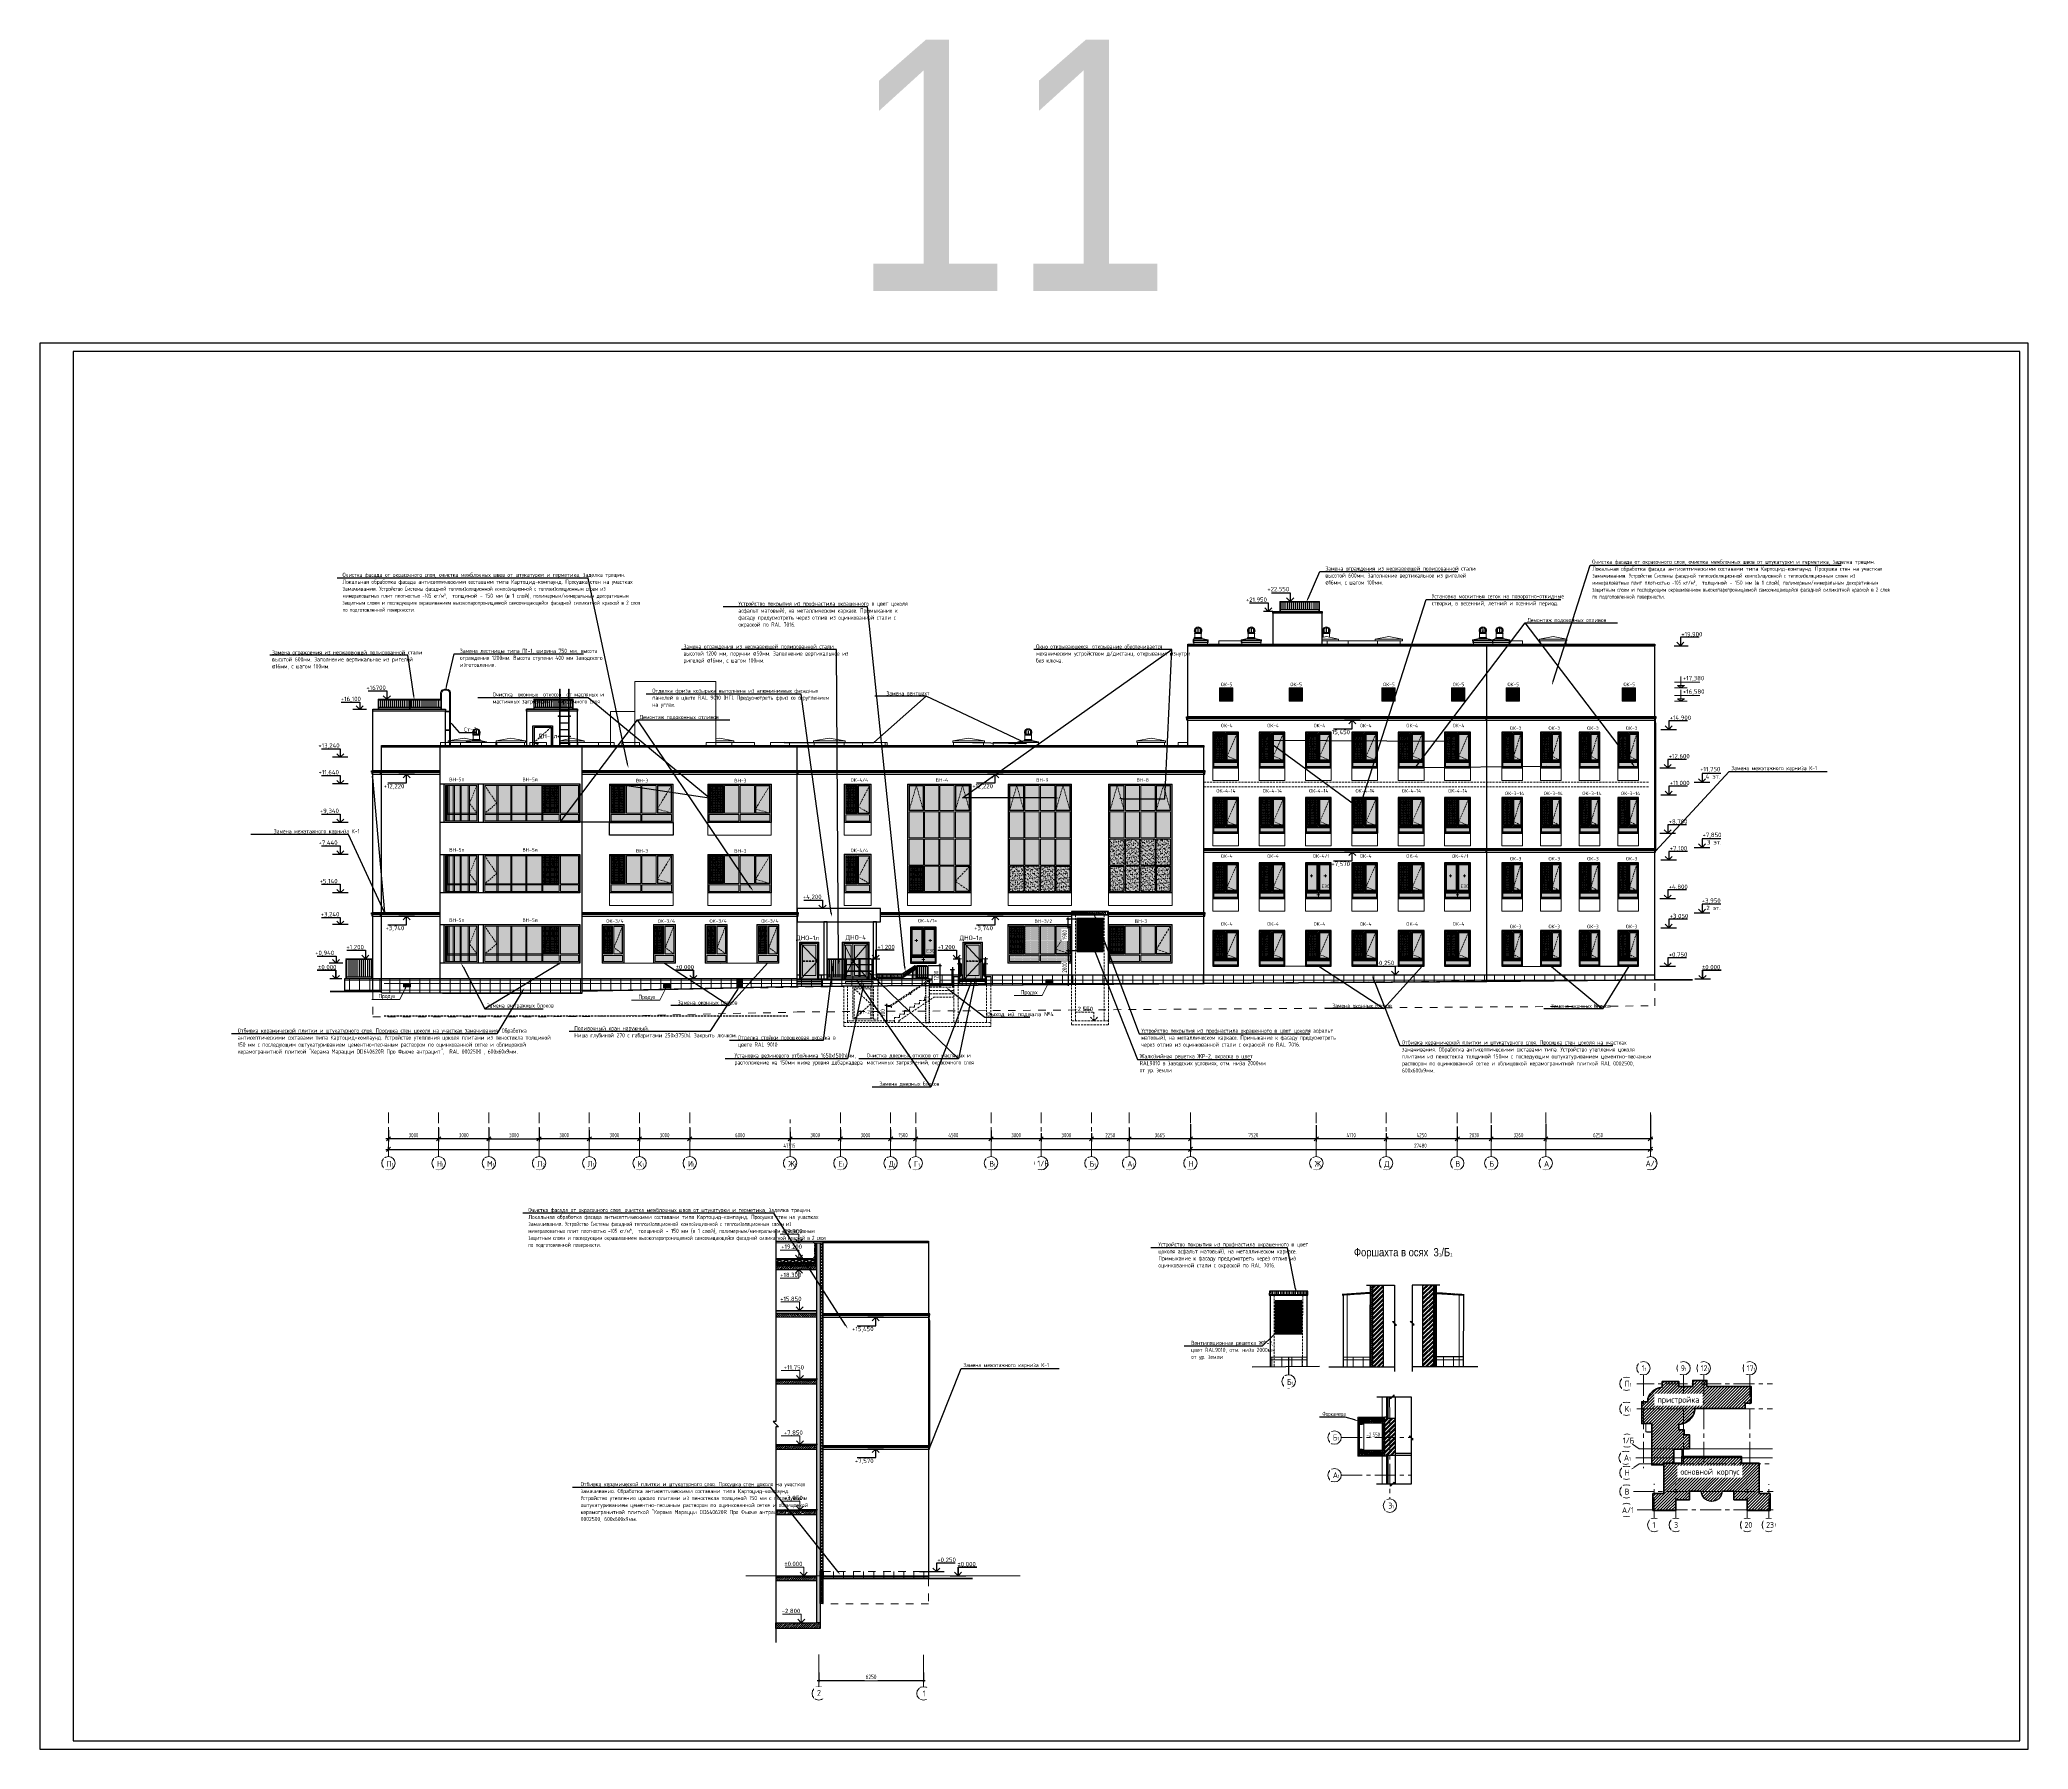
# Model space of a CAD drawing. Header units: millimetres. Extents: x -136099598 to 9192475, y 0 to 555997.
# Drawn here: x -127064 to -8264, y 242529 to 344657 of the extents above; entities that cross this region are included whole.
import ezdxf
from ezdxf import colors
from ezdxf.entities.mleader import LeaderData, LeaderLine
from ezdxf.math import Vec2, Vec3

# ---------------------------------------------------------------- set-up
doc = ezdxf.new("R2010")
doc.units = ezdxf.units.MM
doc.header["$MEASUREMENT"] = 0
for name, pattern in [('01_base$0$DASHED2', [0.375, 0.25, -0.125]), ('ADSK_Скрыто', [6, 3, -3]), ('ADSK_Штрих_ш3 п1_5', [4.5, 3, -1.5]), ('ADSK_Штриховая_ш2 п1', [3, 2, -1]), ('CENTER', [2, 1.25, -0.25, 0.25, -0.25]), ('DASHED', [19.05, 12.7, -6.35]), ('GOST2.303 6', [12, 8, -1.5, 1, -1.5])]:
    doc.linetypes.add(name, pattern=pattern)
doc.layers.get('0').update_dxf_attribs({"color": 250, "lineweight": 9})
doc.layers.add('!_Окно_00_Штрих_Стекло', color=7, linetype='Continuous', lineweight=0, true_color=0x737373)
doc.layers.add('RAL 7016', color=7, linetype='Continuous', lineweight=0, true_color=0x383e42)
for name, color, linetype, lineweight in [('!_Цоколь', 7, 'Continuous', 0), ('24_Фасад_разрез_тонкая', 7, 'Continuous', 9), ('_0', 250, 'Continuous', 9), ('_Скрыто_', 7, 'ADSK_Скрыто', 9), ('_Фасад', 7, 'Continuous', 9), ('АР-Выноски', 5, 'Continuous', 5), ('АР_вентшахты', 7, 'Continuous', 18), ('АР_вентшахты задний план', 8, 'Continuous', 18), ('АР_Выноски для экспертизы', 200, 'Continuous', 9), ('АР_Карниз основная часть 4 этажа', 103, 'Continuous', 30), ('АР_Карниз пристройка 3 этажа', 133, 'Continuous', 30), ('АР_колонны металлические', 251, 'Continuous', 30), ('АР_Лестницы ограждение', 92, 'Continuous', 25), ('АР_Лестницы ограждения', 86, 'Continuous', 13), ('АР_МосжилНии_Стены', 202, 'Continuous', 30), ('АР_Навесной фасад', 5, 'Continuous', 5), ('АР_Оси', 193, 'Continuous', 9), ('АР_Оси размеры', 164, 'Continuous', 9), ('АР_Отметки', 250, 'Continuous', 15), ('АР_Перегородки газоблок', 174, 'Continuous', 30), ('АР_Сущ Несущая стена', 202, 'Continuous', 30), ('АР_тонкая линия', 250, 'Continuous', 0), ('АР_Утеплитель', 250, 'Continuous', 9), ('АР_Штриховка кирпич', 250, 'Continuous', 9), ('АР_Штриховка монолит', 250, 'Continuous', 9), ('Лестницы', 7, 'Continuous', 13), ('Маркировка ОКОН', 7, 'Continuous', 18), ('Ограждение', 250, 'Continuous', 9), ('Подвал', 250, 'ADSK_Штриховая_ш2 п1', 30), ('пунктир', 251, 'Continuous', 13), ('РАЗМЕРЫ ВНУТРЕННИЕ', 137, 'Continuous', 5), ('Рисунок', 6, 'Continuous', 35), ('СПДС_+АР_Стены', 250, 'Continuous', 20), ('СТЕНЫ кирпич ЛИДЕР', 250, 'Continuous', 15), ('Фасад_тонкие', 7, 'Continuous', 5), ('фасады', 7, 'Continuous', 9), ('Штриховка', 7, 'Continuous', 5), ('Штриховка в сечении', 7, 'Continuous', 18)]:
    doc.layers.add(name, color=color, linetype=linetype, lineweight=lineweight)
for name, color, linetype in [('_RAMKA', 7, 'Continuous'), ('design1', 1, 'Continuous'), ('PDF _0', 7, 'Continuous'), ('PDF _PDF _0', 7, 'Continuous'), ('PDF _Текст', 7, 'Continuous'), ('АР_новое окно', 160, 'Continuous')]:
    doc.layers.add(name, color=color, linetype=linetype)
doc.styles.add('Arial', font='ARIALN.TTF')
doc.styles.add('ICOCPEUR', font='isocpeur.ttf')
doc.styles.add('ISOCPEUR', font='isocpeur.ttf', dxfattribs={"width": 0.7})
doc.styles.add('PDF ISOCPEUR', font='isocpeur.ttf')
doc.styles.add('ГОСТ 2.304', font='isocpeur.ttf', dxfattribs={"width": 0.7})
doc.dimstyles.new('R_100', dxfattribs={"dimtxt": 270, "dimasz": 120, "dimexe": 100, "dimexo": 100, "dimgap": 80, "dimtad": 1, "dimdec": 0, "dimrnd": 5, "dimzin": 0, "dimdsep": 46, "dimtxsty": 'ISOCPEUR', "dimblk": 'ARCHTICK', "dimcen": 100, "dimdle": 100, "dimclrd": 256, "dimclre": 256, "dimclrt": 256, "dimadec": 0, "dimazin": 0, "dimtfac": 2, "dimtdec": 0, "dimtofl": 0, "dimtmove": 1, "dimatfit": 3, "dimfxl": 1, "dimtvp": 3, "dimtfill": 1, "dimtolj": 1, "dimtzin": 0, "dimarcsym": 0})
doc.dimstyles.new('СПДС', dxfattribs={"dimscale": 100, "dimtxt": 2.5, "dimasz": 2.5, "dimexe": 1.5, "dimexo": 0, "dimgap": 1, "dimtad": 1, "dimdec": 0, "dimrnd": 1, "dimtxsty": 'ГОСТ 2.304', "dimblk": 'OBLIQUE', "dimcen": 2.5, "dimdle": 1.5, "dimadec": 0, "dimazin": 2, "dimtfac": 0.75, "dimtdec": 0, "dimtmove": 1, "dimatfit": 3, "dimfxl": 1, "dimtolj": 1, "dimarcsym": 1})
pattern_1 = [(90, (541247.05, -120), (-600, 1e-13), []), (180, (541247.05, -120), (-2e-13, -600), [])]
pattern_2 = [(45, (165852.58, 172601.05), (-61.871843, 61.871843), []), (135, (165852.58, 172601.05), (-61.871843, -61.871843), [])]

# ---------------------------------------------------------------- blocks, each defined once
blk = doc.blocks.new('_Oblique')
at = {"color": 0, "linetype": 'ByBlock', "lineweight": -2}
blk.add_line((-0.5, -0.5), (0.5, 0.5), dxfattribs=at)
blk = doc.blocks.new('*D160')
at = {"layer": 'АР_Оси размеры', "color": 0, "lineweight": -2, "ltscale": 100, "transparency": 16777216}
for p, q in [((-30838, 280426), (-30838, 278842)), ((-37088, 279891), (-37088, 278842)), ((-30688, 278992), (-37238, 278992))]:
    blk.add_line(p, q, dxfattribs=at)
at = {"layer": 'АР_Оси размеры', "color": 0, "lineweight": -2, "ltscale": 100, "transparency": 16777216, "xscale": 250, "yscale": 250, "zscale": 250, "rotation": 180}
blk.add_blockref('_Oblique', (-37088, 278992), dxfattribs=at)
at = {"layer": 'АР_Оси размеры', "color": 0, "lineweight": -2, "ltscale": 100, "transparency": 16777216, "xscale": 250, "yscale": 250, "zscale": 250}
blk.add_blockref('_Oblique', (-30838, 278992), dxfattribs=at)
at = {"layer": 'АР_Оси размеры', "color": 0, "ltscale": 100, "transparency": 16777216, "insert": (-33963, 279217), "char_height": 250, "attachment_point": 5, "style": 'ГОСТ 2.304'}
blk.add_mtext('\\A1;6250', dxfattribs=at)
blk = doc.blocks.new('*D161')
at = {"layer": 'АР_Оси размеры', "color": 0, "lineweight": -2, "ltscale": 100, "transparency": 16777216}
for p, q in [((-40348, 279814), (-40348, 278842)), ((-37088, 279891), (-37088, 278842)), ((-36938, 278992), (-40498, 278992))]:
    blk.add_line(p, q, dxfattribs=at)
at = {"layer": 'АР_Оси размеры', "color": 0, "lineweight": -2, "ltscale": 100, "transparency": 16777216, "xscale": 250, "yscale": 250, "zscale": 250, "rotation": 180}
blk.add_blockref('_Oblique', (-40348, 278992), dxfattribs=at)
at = {"layer": 'АР_Оси размеры', "color": 0, "lineweight": -2, "ltscale": 100, "transparency": 16777216, "xscale": 250, "yscale": 250, "zscale": 250}
blk.add_blockref('_Oblique', (-37088, 278992), dxfattribs=at)
at = {"layer": 'АР_Оси размеры', "color": 0, "ltscale": 100, "transparency": 16777216, "insert": (-38718, 279217), "char_height": 250, "attachment_point": 5, "style": 'ГОСТ 2.304'}
blk.add_mtext('\\A1;3260', dxfattribs=at)
blk = doc.blocks.new('*D162')
at = {"layer": 'АР_Оси размеры', "color": 0, "lineweight": -2, "ltscale": 100, "transparency": 16777216}
for p, q in [((-42378, 279740), (-42378, 278842)), ((-40348, 279814), (-40348, 278842)), ((-40198, 278992), (-42528, 278992))]:
    blk.add_line(p, q, dxfattribs=at)
at = {"layer": 'АР_Оси размеры', "color": 0, "lineweight": -2, "ltscale": 100, "transparency": 16777216, "xscale": 250, "yscale": 250, "zscale": 250, "rotation": 180}
blk.add_blockref('_Oblique', (-42378, 278992), dxfattribs=at)
at = {"layer": 'АР_Оси размеры', "color": 0, "lineweight": -2, "ltscale": 100, "transparency": 16777216, "xscale": 250, "yscale": 250, "zscale": 250}
blk.add_blockref('_Oblique', (-40348, 278992), dxfattribs=at)
at = {"layer": 'АР_Оси размеры', "color": 0, "ltscale": 100, "transparency": 16777216, "insert": (-41363, 279217), "char_height": 250, "attachment_point": 5, "style": 'ГОСТ 2.304'}
blk.add_mtext('\\A1;2030', dxfattribs=at)
blk = doc.blocks.new('*D163')
at = {"layer": 'АР_Оси размеры', "color": 0, "lineweight": -2, "ltscale": 100, "transparency": 16777216}
for p, q in [((-46628, 279342), (-46628, 278842)), ((-42378, 279740), (-42378, 278842)), ((-42228, 278992), (-46778, 278992))]:
    blk.add_line(p, q, dxfattribs=at)
at = {"layer": 'АР_Оси размеры', "color": 0, "lineweight": -2, "ltscale": 100, "transparency": 16777216, "xscale": 250, "yscale": 250, "zscale": 250, "rotation": 180}
blk.add_blockref('_Oblique', (-46628, 278992), dxfattribs=at)
at = {"layer": 'АР_Оси размеры', "color": 0, "lineweight": -2, "ltscale": 100, "transparency": 16777216, "xscale": 250, "yscale": 250, "zscale": 250}
blk.add_blockref('_Oblique', (-42378, 278992), dxfattribs=at)
at = {"layer": 'АР_Оси размеры', "color": 0, "ltscale": 100, "transparency": 16777216, "insert": (-44503, 279217), "char_height": 250, "attachment_point": 5, "style": 'ГОСТ 2.304'}
blk.add_mtext('\\A1;4250', dxfattribs=at)
blk = doc.blocks.new('*D164')
at = {"layer": 'АР_Оси размеры', "color": 0, "lineweight": -2, "ltscale": 100, "transparency": 16777216}
for p, q in [((-50798, 279810), (-50798, 278842)), ((-46628, 279342), (-46628, 278842)), ((-46478, 278992), (-50948, 278992))]:
    blk.add_line(p, q, dxfattribs=at)
at = {"layer": 'АР_Оси размеры', "color": 0, "lineweight": -2, "ltscale": 100, "transparency": 16777216, "xscale": 250, "yscale": 250, "zscale": 250, "rotation": 180}
blk.add_blockref('_Oblique', (-50798, 278992), dxfattribs=at)
at = {"layer": 'АР_Оси размеры', "color": 0, "lineweight": -2, "ltscale": 100, "transparency": 16777216, "xscale": 250, "yscale": 250, "zscale": 250}
blk.add_blockref('_Oblique', (-46628, 278992), dxfattribs=at)
at = {"layer": 'АР_Оси размеры', "color": 0, "ltscale": 100, "transparency": 16777216, "insert": (-48713, 279217), "char_height": 250, "attachment_point": 5, "style": 'ГОСТ 2.304'}
blk.add_mtext('\\A1;4170', dxfattribs=at)
blk = doc.blocks.new('*D165')
at = {"layer": 'АР_Оси размеры', "color": 0, "lineweight": -2, "ltscale": 100, "transparency": 16777216}
for p, q in [((-61983, 279641), (-61983, 278842)), ((-58318, 279871), (-58318, 278842)), ((-58168, 278992), (-62133, 278992))]:
    blk.add_line(p, q, dxfattribs=at)
at = {"layer": 'АР_Оси размеры', "color": 0, "lineweight": -2, "ltscale": 100, "transparency": 16777216, "xscale": 250, "yscale": 250, "zscale": 250, "rotation": 180}
blk.add_blockref('_Oblique', (-61983, 278992), dxfattribs=at)
at = {"layer": 'АР_Оси размеры', "color": 0, "lineweight": -2, "ltscale": 100, "transparency": 16777216, "xscale": 250, "yscale": 250, "zscale": 250}
blk.add_blockref('_Oblique', (-58318, 278992), dxfattribs=at)
at = {"layer": 'АР_Оси размеры', "color": 0, "ltscale": 100, "transparency": 16777216, "insert": (-60150, 279217), "char_height": 250, "attachment_point": 5, "style": 'ГОСТ 2.304'}
blk.add_mtext('\\A1;3665', dxfattribs=at)
blk = doc.blocks.new('*D166')
at = {"layer": 'АР_Оси размеры', "color": 0, "lineweight": -2, "ltscale": 100, "transparency": 16777216}
for p, q in [((-64233, 279334), (-64233, 278842)), ((-61983, 279641), (-61983, 278842)), ((-61833, 278992), (-64383, 278992))]:
    blk.add_line(p, q, dxfattribs=at)
at = {"layer": 'АР_Оси размеры', "color": 0, "lineweight": -2, "ltscale": 100, "transparency": 16777216, "xscale": 250, "yscale": 250, "zscale": 250, "rotation": 180}
blk.add_blockref('_Oblique', (-64233, 278992), dxfattribs=at)
at = {"layer": 'АР_Оси размеры', "color": 0, "lineweight": -2, "ltscale": 100, "transparency": 16777216, "xscale": 250, "yscale": 250, "zscale": 250}
blk.add_blockref('_Oblique', (-61983, 278992), dxfattribs=at)
at = {"layer": 'АР_Оси размеры', "color": 0, "ltscale": 100, "transparency": 16777216, "insert": (-63108, 279217), "char_height": 250, "attachment_point": 5, "style": 'ГОСТ 2.304'}
blk.add_mtext('\\A1;2250', dxfattribs=at)
blk = doc.blocks.new('*D167')
at = {"layer": 'АР_Оси размеры', "color": 0, "lineweight": -2, "ltscale": 100, "transparency": 16777216}
for p, q in [((-67233, 279334), (-67233, 278842)), ((-64233, 279334), (-64233, 278842)), ((-64083, 278992), (-67383, 278992))]:
    blk.add_line(p, q, dxfattribs=at)
at = {"layer": 'АР_Оси размеры', "color": 0, "lineweight": -2, "ltscale": 100, "transparency": 16777216, "xscale": 250, "yscale": 250, "zscale": 250, "rotation": 180}
blk.add_blockref('_Oblique', (-67233, 278992), dxfattribs=at)
at = {"layer": 'АР_Оси размеры', "color": 0, "lineweight": -2, "ltscale": 100, "transparency": 16777216, "xscale": 250, "yscale": 250, "zscale": 250}
blk.add_blockref('_Oblique', (-64233, 278992), dxfattribs=at)
at = {"layer": 'АР_Оси размеры', "color": 0, "ltscale": 100, "transparency": 16777216, "insert": (-65733, 279217), "char_height": 250, "attachment_point": 5, "style": 'ГОСТ 2.304'}
blk.add_mtext('\\A1;3000', dxfattribs=at)
blk = doc.blocks.new('*D168')
at = {"layer": 'АР_Оси размеры', "color": 0, "lineweight": -2, "ltscale": 100, "transparency": 16777216}
for p, q in [((-70233, 279501), (-70233, 278842)), ((-67233, 279334), (-67233, 278842)), ((-67083, 278992), (-70383, 278992))]:
    blk.add_line(p, q, dxfattribs=at)
at = {"layer": 'АР_Оси размеры', "color": 0, "lineweight": -2, "ltscale": 100, "transparency": 16777216, "xscale": 250, "yscale": 250, "zscale": 250, "rotation": 180}
blk.add_blockref('_Oblique', (-70233, 278992), dxfattribs=at)
at = {"layer": 'АР_Оси размеры', "color": 0, "lineweight": -2, "ltscale": 100, "transparency": 16777216, "xscale": 250, "yscale": 250, "zscale": 250}
blk.add_blockref('_Oblique', (-67233, 278992), dxfattribs=at)
at = {"layer": 'АР_Оси размеры', "color": 0, "ltscale": 100, "transparency": 16777216, "insert": (-68733, 279217), "char_height": 250, "attachment_point": 5, "style": 'ГОСТ 2.304'}
blk.add_mtext('\\A1;3000', dxfattribs=at)
blk = doc.blocks.new('*D169')
at = {"layer": 'АР_Оси размеры', "color": 0, "lineweight": -2, "ltscale": 100, "transparency": 16777216}
for p, q in [((-74733, 279555), (-74733, 278842)), ((-70233, 279501), (-70233, 278842)), ((-70083, 278992), (-74883, 278992))]:
    blk.add_line(p, q, dxfattribs=at)
at = {"layer": 'АР_Оси размеры', "color": 0, "lineweight": -2, "ltscale": 100, "transparency": 16777216, "xscale": 250, "yscale": 250, "zscale": 250, "rotation": 180}
blk.add_blockref('_Oblique', (-74733, 278992), dxfattribs=at)
at = {"layer": 'АР_Оси размеры', "color": 0, "lineweight": -2, "ltscale": 100, "transparency": 16777216, "xscale": 250, "yscale": 250, "zscale": 250}
blk.add_blockref('_Oblique', (-70233, 278992), dxfattribs=at)
at = {"layer": 'АР_Оси размеры', "color": 0, "ltscale": 100, "transparency": 16777216, "insert": (-72483, 279217), "char_height": 250, "attachment_point": 5, "style": 'ГОСТ 2.304'}
blk.add_mtext('\\A1;4500', dxfattribs=at)
blk = doc.blocks.new('*D170')
at = {"layer": 'АР_Оси размеры', "color": 0, "lineweight": -2, "ltscale": 100, "transparency": 16777216}
for p, q in [((-76233, 279555), (-76233, 278842)), ((-74733, 279555), (-74733, 278842)), ((-74583, 278992), (-76383, 278992))]:
    blk.add_line(p, q, dxfattribs=at)
at = {"layer": 'АР_Оси размеры', "color": 0, "lineweight": -2, "ltscale": 100, "transparency": 16777216, "xscale": 250, "yscale": 250, "zscale": 250, "rotation": 180}
blk.add_blockref('_Oblique', (-76233, 278992), dxfattribs=at)
at = {"layer": 'АР_Оси размеры', "color": 0, "lineweight": -2, "ltscale": 100, "transparency": 16777216, "xscale": 250, "yscale": 250, "zscale": 250}
blk.add_blockref('_Oblique', (-74733, 278992), dxfattribs=at)
at = {"layer": 'АР_Оси размеры', "color": 0, "ltscale": 100, "transparency": 16777216, "insert": (-75483, 279217), "char_height": 250, "attachment_point": 5, "style": 'ГОСТ 2.304'}
blk.add_mtext('\\A1;1500', dxfattribs=at)
blk = doc.blocks.new('*D171')
at = {"layer": 'АР_Оси размеры', "color": 0, "lineweight": -2, "ltscale": 100, "transparency": 16777216}
for p, q in [((-79233, 279416), (-79233, 278842)), ((-76233, 279555), (-76233, 278842)), ((-76083, 278992), (-79383, 278992))]:
    blk.add_line(p, q, dxfattribs=at)
at = {"layer": 'АР_Оси размеры', "color": 0, "lineweight": -2, "ltscale": 100, "transparency": 16777216, "xscale": 250, "yscale": 250, "zscale": 250, "rotation": 180}
blk.add_blockref('_Oblique', (-79233, 278992), dxfattribs=at)
at = {"layer": 'АР_Оси размеры', "color": 0, "lineweight": -2, "ltscale": 100, "transparency": 16777216, "xscale": 250, "yscale": 250, "zscale": 250}
blk.add_blockref('_Oblique', (-76233, 278992), dxfattribs=at)
at = {"layer": 'АР_Оси размеры', "color": 0, "ltscale": 100, "transparency": 16777216, "insert": (-77733, 279217), "char_height": 250, "attachment_point": 5, "style": 'ГОСТ 2.304'}
blk.add_mtext('\\A1;3000', dxfattribs=at)
blk = doc.blocks.new('*D172')
at = {"layer": 'АР_Оси размеры', "color": 0, "lineweight": -2, "ltscale": 100, "transparency": 16777216}
for p, q in [((-82233, 279416), (-82233, 278842)), ((-79233, 279555), (-79233, 278842)), ((-79083, 278992), (-82383, 278992))]:
    blk.add_line(p, q, dxfattribs=at)
at = {"layer": 'АР_Оси размеры', "color": 0, "lineweight": -2, "ltscale": 100, "transparency": 16777216, "xscale": 250, "yscale": 250, "zscale": 250, "rotation": 180}
blk.add_blockref('_Oblique', (-82233, 278992), dxfattribs=at)
at = {"layer": 'АР_Оси размеры', "color": 0, "lineweight": -2, "ltscale": 100, "transparency": 16777216, "xscale": 250, "yscale": 250, "zscale": 250}
blk.add_blockref('_Oblique', (-79233, 278992), dxfattribs=at)
at = {"layer": 'АР_Оси размеры', "color": 0, "ltscale": 100, "transparency": 16777216, "insert": (-80733, 279217), "char_height": 250, "attachment_point": 5, "style": 'ГОСТ 2.304'}
blk.add_mtext('\\A1;3000', dxfattribs=at)
blk = doc.blocks.new('*D173')
at = {"layer": 'АР_Оси размеры', "color": 0, "lineweight": -2, "ltscale": 100, "transparency": 16777216}
for p, q in [((-88233, 279647), (-88233, 278842)), ((-82233, 279416), (-82233, 278842)), ((-82083, 278992), (-88383, 278992))]:
    blk.add_line(p, q, dxfattribs=at)
at = {"layer": 'АР_Оси размеры', "color": 0, "lineweight": -2, "ltscale": 100, "transparency": 16777216, "xscale": 250, "yscale": 250, "zscale": 250, "rotation": 180}
blk.add_blockref('_Oblique', (-88233, 278992), dxfattribs=at)
at = {"layer": 'АР_Оси размеры', "color": 0, "lineweight": -2, "ltscale": 100, "transparency": 16777216, "xscale": 250, "yscale": 250, "zscale": 250}
blk.add_blockref('_Oblique', (-82233, 278992), dxfattribs=at)
at = {"layer": 'АР_Оси размеры', "color": 0, "ltscale": 100, "transparency": 16777216, "insert": (-85233, 279217), "char_height": 250, "attachment_point": 5, "style": 'ГОСТ 2.304'}
blk.add_mtext('\\A1;6000', dxfattribs=at)
blk = doc.blocks.new('*D174')
at = {"layer": 'АР_Оси размеры', "color": 0, "lineweight": -2, "ltscale": 100, "transparency": 16777216}
for p, q in [((-91233, 279504), (-91233, 278842)), ((-88233, 279647), (-88233, 278842)), ((-88083, 278992), (-91383, 278992))]:
    blk.add_line(p, q, dxfattribs=at)
at = {"layer": 'АР_Оси размеры', "color": 0, "lineweight": -2, "ltscale": 100, "transparency": 16777216, "xscale": 250, "yscale": 250, "zscale": 250, "rotation": 180}
blk.add_blockref('_Oblique', (-91233, 278992), dxfattribs=at)
at = {"layer": 'АР_Оси размеры', "color": 0, "lineweight": -2, "ltscale": 100, "transparency": 16777216, "xscale": 250, "yscale": 250, "zscale": 250}
blk.add_blockref('_Oblique', (-88233, 278992), dxfattribs=at)
at = {"layer": 'АР_Оси размеры', "color": 0, "ltscale": 100, "transparency": 16777216, "insert": (-89733, 279217), "char_height": 250, "attachment_point": 5, "style": 'ГОСТ 2.304'}
blk.add_mtext('\\A1;3000', dxfattribs=at)
blk = doc.blocks.new('*D175')
at = {"layer": 'АР_Оси размеры', "color": 0, "lineweight": -2, "ltscale": 100, "transparency": 16777216}
for p, q in [((-94233, 279504), (-94233, 278842)), ((-91233, 279647), (-91233, 278842)), ((-91083, 278992), (-94383, 278992))]:
    blk.add_line(p, q, dxfattribs=at)
at = {"layer": 'АР_Оси размеры', "color": 0, "lineweight": -2, "ltscale": 100, "transparency": 16777216, "xscale": 250, "yscale": 250, "zscale": 250, "rotation": 180}
blk.add_blockref('_Oblique', (-94233, 278992), dxfattribs=at)
at = {"layer": 'АР_Оси размеры', "color": 0, "lineweight": -2, "ltscale": 100, "transparency": 16777216, "xscale": 250, "yscale": 250, "zscale": 250}
blk.add_blockref('_Oblique', (-91233, 278992), dxfattribs=at)
at = {"layer": 'АР_Оси размеры', "color": 0, "ltscale": 100, "transparency": 16777216, "insert": (-92733, 279217), "char_height": 250, "attachment_point": 5, "style": 'ГОСТ 2.304'}
blk.add_mtext('\\A1;3000', dxfattribs=at)
blk = doc.blocks.new('*D176')
at = {"layer": 'АР_Оси размеры', "color": 0, "lineweight": -2, "ltscale": 100, "transparency": 16777216}
for p, q in [((-97233, 279652), (-97233, 278842)), ((-94233, 279504), (-94233, 278842)), ((-94083, 278992), (-97383, 278992))]:
    blk.add_line(p, q, dxfattribs=at)
at = {"layer": 'АР_Оси размеры', "color": 0, "lineweight": -2, "ltscale": 100, "transparency": 16777216, "xscale": 250, "yscale": 250, "zscale": 250, "rotation": 180}
blk.add_blockref('_Oblique', (-97233, 278992), dxfattribs=at)
at = {"layer": 'АР_Оси размеры', "color": 0, "lineweight": -2, "ltscale": 100, "transparency": 16777216, "xscale": 250, "yscale": 250, "zscale": 250}
blk.add_blockref('_Oblique', (-94233, 278992), dxfattribs=at)
at = {"layer": 'АР_Оси размеры', "color": 0, "ltscale": 100, "transparency": 16777216, "insert": (-95733, 279217), "char_height": 250, "attachment_point": 5, "style": 'ГОСТ 2.304'}
blk.add_mtext('\\A1;3000', dxfattribs=at)
blk = doc.blocks.new('*D177')
at = {"layer": 'АР_Оси размеры', "color": 0, "lineweight": -2, "ltscale": 100, "transparency": 16777216}
for p, q in [((-103233, 279504), (-103233, 278842)), ((-100233, 279647), (-100233, 278842)), ((-100083, 278992), (-103383, 278992))]:
    blk.add_line(p, q, dxfattribs=at)
at = {"layer": 'АР_Оси размеры', "color": 0, "lineweight": -2, "ltscale": 100, "transparency": 16777216, "xscale": 250, "yscale": 250, "zscale": 250, "rotation": 180}
blk.add_blockref('_Oblique', (-103233, 278992), dxfattribs=at)
at = {"layer": 'АР_Оси размеры', "color": 0, "lineweight": -2, "ltscale": 100, "transparency": 16777216, "xscale": 250, "yscale": 250, "zscale": 250}
blk.add_blockref('_Oblique', (-100233, 278992), dxfattribs=at)
at = {"layer": 'АР_Оси размеры', "color": 0, "ltscale": 100, "transparency": 16777216, "insert": (-101733, 279217), "char_height": 250, "attachment_point": 5, "style": 'ГОСТ 2.304'}
blk.add_mtext('\\A1;3000', dxfattribs=at)
blk = doc.blocks.new('*D178')
at = {"layer": 'АР_Оси размеры', "color": 0, "lineweight": -2, "ltscale": 100, "transparency": 16777216}
for p, q in [((-106233, 279504), (-106233, 278842)), ((-103233, 279647), (-103233, 278842)), ((-103083, 278992), (-106383, 278992))]:
    blk.add_line(p, q, dxfattribs=at)
at = {"layer": 'АР_Оси размеры', "color": 0, "lineweight": -2, "ltscale": 100, "transparency": 16777216, "xscale": 250, "yscale": 250, "zscale": 250, "rotation": 180}
blk.add_blockref('_Oblique', (-106233, 278992), dxfattribs=at)
at = {"layer": 'АР_Оси размеры', "color": 0, "lineweight": -2, "ltscale": 100, "transparency": 16777216, "xscale": 250, "yscale": 250, "zscale": 250}
blk.add_blockref('_Oblique', (-103233, 278992), dxfattribs=at)
at = {"layer": 'АР_Оси размеры', "color": 0, "ltscale": 100, "transparency": 16777216, "insert": (-104733, 279217), "char_height": 250, "attachment_point": 5, "style": 'ГОСТ 2.304'}
blk.add_mtext('\\A1;3000', dxfattribs=at)
blk = doc.blocks.new('*D179')
at = {"layer": 'АР_Оси размеры', "color": 0, "lineweight": -2, "ltscale": 100, "transparency": 16777216}
for p, q in [((-106383, 278366), (-58168, 278366)), ((-106233, 278310), (-106233, 278516)), ((-58318, 278940), (-58318, 278216))]:
    blk.add_line(p, q, dxfattribs=at)
at = {"layer": 'АР_Оси размеры', "color": 0, "lineweight": -2, "ltscale": 100, "transparency": 16777216, "xscale": 250, "yscale": 250, "zscale": 250, "rotation": 180}
blk.add_blockref('_Oblique', (-106233, 278366), dxfattribs=at)
at = {"layer": 'АР_Оси размеры', "color": 0, "lineweight": -2, "ltscale": 100, "transparency": 16777216, "xscale": 250, "yscale": 250, "zscale": 250}
blk.add_blockref('_Oblique', (-58318, 278366), dxfattribs=at)
at = {"layer": 'АР_Оси размеры', "color": 0, "ltscale": 100, "transparency": 16777216, "insert": (-82275, 278591), "char_height": 250, "attachment_point": 5, "style": 'ГОСТ 2.304'}
blk.add_mtext('\\A1;47915', dxfattribs=at)
blk = doc.blocks.new('*D180')
at = {"layer": 'АР_Оси размеры', "color": 0, "lineweight": -2, "ltscale": 100, "transparency": 16777216}
for p, q in [((-100233, 279647), (-100233, 278842)), ((-97233, 279652), (-97233, 278842)), ((-100383, 278992), (-97083, 278992))]:
    blk.add_line(p, q, dxfattribs=at)
at = {"layer": 'АР_Оси размеры', "color": 0, "lineweight": -2, "ltscale": 100, "transparency": 16777216, "xscale": 250, "yscale": 250, "zscale": 250, "rotation": 180}
blk.add_blockref('_Oblique', (-100233, 278992), dxfattribs=at)
at = {"layer": 'АР_Оси размеры', "color": 0, "lineweight": -2, "ltscale": 100, "transparency": 16777216, "xscale": 250, "yscale": 250, "zscale": 250}
blk.add_blockref('_Oblique', (-97233, 278992), dxfattribs=at)
at = {"layer": 'АР_Оси размеры', "color": 0, "ltscale": 100, "transparency": 16777216, "insert": (-98733, 279217), "char_height": 250, "attachment_point": 5, "style": 'ГОСТ 2.304'}
blk.add_mtext('\\A1;3000', dxfattribs=at)
blk = doc.blocks.new('*D181')
at = {"layer": 'АР_Оси размеры', "color": 0, "lineweight": -2, "ltscale": 100, "transparency": 16777216}
for p, q in [((-58468, 278366), (-30688, 278366)), ((-58318, 278842), (-58318, 278216)), ((-30838, 278986), (-30838, 278216))]:
    blk.add_line(p, q, dxfattribs=at)
at = {"layer": 'АР_Оси размеры', "color": 0, "lineweight": -2, "ltscale": 100, "transparency": 16777216, "xscale": 250, "yscale": 250, "zscale": 250, "rotation": 180}
blk.add_blockref('_Oblique', (-58318, 278366), dxfattribs=at)
at = {"layer": 'АР_Оси размеры', "color": 0, "lineweight": -2, "ltscale": 100, "transparency": 16777216, "xscale": 250, "yscale": 250, "zscale": 250}
blk.add_blockref('_Oblique', (-30838, 278366), dxfattribs=at)
at = {"layer": 'АР_Оси размеры', "color": 0, "ltscale": 100, "transparency": 16777216, "insert": (-44578, 278591), "char_height": 250, "attachment_point": 5, "style": 'ГОСТ 2.304'}
blk.add_mtext('\\A1;27480', dxfattribs=at)
blk = doc.blocks.new('*D182')
at = {"layer": 'АР_Оси размеры', "color": 0, "lineweight": -2, "ltscale": 100, "transparency": 16777216}
for p, q in [((-58318, 279871), (-58318, 278842)), ((-50798, 279810), (-50798, 278842)), ((-50648, 278992), (-58468, 278992))]:
    blk.add_line(p, q, dxfattribs=at)
at = {"layer": 'АР_Оси размеры', "color": 0, "lineweight": -2, "ltscale": 100, "transparency": 16777216, "xscale": 250, "yscale": 250, "zscale": 250, "rotation": 180}
blk.add_blockref('_Oblique', (-58318, 278992), dxfattribs=at)
at = {"layer": 'АР_Оси размеры', "color": 0, "lineweight": -2, "ltscale": 100, "transparency": 16777216, "xscale": 250, "yscale": 250, "zscale": 250}
blk.add_blockref('_Oblique', (-50798, 278992), dxfattribs=at)
at = {"layer": 'АР_Оси размеры', "color": 0, "ltscale": 100, "transparency": 16777216, "insert": (-54558, 279217), "char_height": 250, "attachment_point": 5, "style": 'ГОСТ 2.304'}
blk.add_mtext('\\A1;7520', dxfattribs=at)
blk = doc.blocks.new('A$C316aa93d')
at = {"layer": '!_Окно_00_Штрих_Стекло'}
h = blk.add_hatch(color=256, dxfattribs=at)
h.dxf.hatch_style = 1
h.set_gradient(color1=(70, 92, 124), color2=(219, 225, 235), name='CURVED')
h.paths.add_polyline_path([(548, -2208), (550, -70), (-3072, -70), (-3072, -2208)])
at = {"layer": 'PDF _PDF _0', "lineweight": 0, "true_color": 0x636466}
h = blk.add_hatch(dxfattribs=at)
h.set_pattern_fill('ANSI37', color=251, scale=600, angle=135)
h.set_pattern_definition([(180, (-21.74, 20.51), (-7e-15, -75), []), (270, (-21.74, 20.51), (75, -1e-14), [])])
h.paths.add_polyline_path([(-2224, -1734), (-2224, -69), (-3072, -71), (-3072, -1735)])
at = {"layer": 'RAL 7016', "ltscale": 100, "transparency": 33554687}
h = blk.add_hatch(color=256, dxfattribs=at)
h.dxf.hatch_style = 1
h.paths.add_polyline_path([(638, 20), (-3162, 20), (-3162, -2278), (638, -2278)])
h.paths.add_polyline_path([(548, -70), (548, -2188), (-3072, -2188), (-3072, -70)], flags=16)
h = blk.add_hatch(color=256, dxfattribs=at)
h.dxf.hatch_style = 1
h.paths.add_polyline_path([(-2154, -1778), (-2154, -60), (-2224, -60), (-2224, -1778)])
h = blk.add_hatch(color=256, dxfattribs=at)
h.dxf.hatch_style = 1
h.paths.add_polyline_path([(-1227, -2188), (-1227, -70), (-1297, -70), (-1297, -2188)])
h = blk.add_hatch(color=256, dxfattribs=at)
h.dxf.hatch_style = 1
h.paths.add_polyline_path([(-301, -1778), (-301, -60), (-371, -60), (-371, -1778)])
h = blk.add_hatch(color=256, dxfattribs=at)
h.dxf.hatch_style = 1
h.paths.add_polyline_path([(548, -1726), (-3072, -1726), (-3072, -1798), (548, -1798)])
at = {"ltscale": 150}
blk.add_line((-3072, -70), (-3142, -70), dxfattribs=at)
at = {"linetype": '01_base$0$DASHED2', "ltscale": 500}
for points in [[(-3072, -70), (-2224, -1404), (-3072, -1726), (-2646, -90), (-2224, -1726)], [(548, -70), (-301, -1456), (548, -1726)]]:
    blk.add_lwpolyline(points, dxfattribs=at)
at = {"layer": 'PDF _0', "lineweight": 0}
for points in [[(-3162, 20), (638, 20), (638, -2278), (-3162, -2278)], [(-3162, 20), (638, 20), (638, -2278), (-3162, -2278)], [(-3142, 0), (618, 0), (618, -2258), (-3142, -2258)], [(-2224, -1726), (-3072, -1726), (-3072, -70), (-2224, -70)], [(-3052, -1706), (-2244, -1706), (-2244, -90), (-3052, -90)], [(-1297, -1726), (-2154, -1726), (-2154, -70), (-1297, -70)], [(-371, -1726), (-1227, -1726), (-1227, -70), (-371, -70)], [(548, -1726), (-301, -1726), (-301, -70), (548, -70)], [(528, -1706), (-281, -1706), (-281, -90), (528, -90)], [(-1297, -1798), (-3072, -1798), (-3072, -2188), (-1297, -2188)], [(-1227, -2188), (548, -2188), (548, -1798), (-1227, -1798)]]:
    blk.add_lwpolyline(points, close=True, dxfattribs=at)
at = {"layer": 'PDF _Текст', "lineweight": 0, "insert": (-1576, 124), "char_height": 210, "attachment_point": 7, "style": 'PDF ISOCPEUR'}
blk.add_mtext('ВН-3', dxfattribs=at)
blk = doc.blocks.new('A$Cb9b29b39')
at = {"layer": '!_Окно_00_Штрих_Стекло'}
h = blk.add_hatch(color=256, dxfattribs=at)
h.dxf.hatch_style = 1
h.set_gradient(color1=(70, 92, 124), color2=(219, 225, 235), name='CURVED')
h.paths.add_polyline_path([(113, 2027), (532, 2027), (532, 473), (113, 473)])
h.paths.add_polyline_path([(1127, 2027), (708, 2027), (708, 473), (1127, 473)])
h.paths.add_polyline_path([(63, 347), (1177, 347), (1177, 63), (63, 63)])
at = {"layer": 'PDF _PDF _0', "lineweight": 0, "true_color": 0x636466}
h = blk.add_hatch(dxfattribs=at)
h.set_pattern_fill('ANSI37', color=251, scale=600, angle=135)
h.set_pattern_definition([(180, (113, 473.496), (-7e-15, -75), []), (270, (113, 473.496), (75, -1e-14), [])])
h.paths.add_polyline_path([(532, 473), (532, 2027), (113, 2026), (113, 473)])
at = {"layer": 'RAL 7016'}
h = blk.add_hatch(color=256, dxfattribs=at)
h.dxf.hatch_style = 1
h.paths.add_polyline_path([(0, 0), (1240, 0), (1240, 2140), (0, 2140)])
h.paths.add_polyline_path([(63, 347), (1177, 347), (1177, 63), (63, 63)], flags=16)
h.paths.add_polyline_path([(708, 2027), (1127, 2027), (1127, 473), (708, 473)], flags=16)
h.paths.add_polyline_path([(113, 2027), (532, 2027), (532, 473), (113, 473)], flags=16)
at = {"layer": 'PDF _0', "linetype": 'ADSK_Штриховая_ш2 п1', "lineweight": 0, "ltscale": 50}
for p, q in [((113, 473), (323, 2027)), ((113, 2027), (532, 697)), ((323, 2027), (532, 473)), ((708, 697), (1127, 2027)), ((532, 697), (113, 473)), ((1127, 473), (708, 697))]:
    blk.add_line(p, q, dxfattribs=at)
at = {"layer": 'PDF _Текст'}
for points in [[(0, 0), (1240, 0), (1240, 2140), (0, 2140)], [(113, 2027), (532, 2027), (532, 473), (113, 473)], [(708, 2027), (1127, 2027), (1127, 473), (708, 473)], [(47, 363), (1193, 363), (1193, 47), (47, 47)], [(63, 347), (1177, 347), (1177, 63), (63, 63)]]:
    blk.add_lwpolyline(points, close=True, dxfattribs=at)
at = {"layer": 'РАЗМЕРЫ ВНУТРЕННИЕ'}
for p, q in [((47, 2086), (63, 2070)), ((579, 2070), (595, 2086)), ((662, 2070), (646, 2086)), ((1193, 2086), (1177, 2070)), ((63, 430), (47, 414)), ((579, 430), (595, 414)), ((662, 430), (646, 414)), ((1177, 430), (1193, 414))]:
    blk.add_line(p, q, dxfattribs=at)
at = {"layer": 'РАЗМЕРЫ ВНУТРЕННИЕ', "color": 7}
for points in [[(595, 414), (47, 414), (47, 2086), (595, 2086)], [(646, 414), (1193, 414), (1193, 2086), (646, 2086)]]:
    blk.add_lwpolyline(points, close=True, dxfattribs=at)
at = {"layer": 'РАЗМЕРЫ ВНУТРЕННИЕ'}
for points in [[(63, 430), (579, 430), (579, 2070), (63, 2070)], [(1177, 430), (662, 430), (662, 2070), (1177, 2070)]]:
    blk.add_lwpolyline(points, close=True, dxfattribs=at)
at = {"layer": 'PDF _Текст', "lineweight": 0, "insert": (478, 2274), "char_height": 210, "attachment_point": 7, "style": 'PDF ISOCPEUR'}
blk.add_mtext('ОК-3', dxfattribs=at)
blk = doc.blocks.new('A$Cbb492947')
at = {"layer": '!_Окно_00_Штрих_Стекло'}
h = blk.add_hatch(color=256, dxfattribs=at)
h.dxf.hatch_style = 1
h.set_gradient(color1=(70, 92, 124), color2=(219, 225, 235), name='CURVED')
h.paths.add_polyline_path([(113, 2027), (682, 2027), (682, 473), (113, 473)])
h.paths.add_polyline_path([(1427, 2027), (858, 2027), (858, 473), (1427, 473)])
h.paths.add_polyline_path([(63, 347), (1477, 347), (1477, 63), (63, 63)])
at = {"layer": 'PDF _PDF _0', "lineweight": 0, "true_color": 0x636466}
h = blk.add_hatch(dxfattribs=at)
h.set_pattern_fill('ANSI37', color=251, scale=600, angle=135)
h.set_pattern_definition([(180, (263, 473.496), (-7e-15, -75), []), (270, (263, 473.496), (75, -1e-14), [])])
h.paths.add_polyline_path([(682, 473), (682, 2027), (113, 2026), (113, 474)])
at = {"layer": 'RAL 7016'}
h = blk.add_hatch(color=256, dxfattribs=at)
h.dxf.hatch_style = 1
h.paths.add_polyline_path([(0, 0), (1540, 0), (1540, 2140), (0, 2140)])
h.paths.add_polyline_path([(63, 347), (1477, 347), (1477, 63), (63, 63)], flags=16)
h.paths.add_polyline_path([(858, 2027), (1427, 2027), (1427, 473), (858, 473)], flags=16)
h.paths.add_polyline_path([(113, 2027), (682, 2027), (682, 473), (113, 473)], flags=16)
at = {"layer": 'PDF _0', "linetype": 'ADSK_Штриховая_ш2 п1', "lineweight": 0, "ltscale": 50}
for p, q in [((113, 2027), (682, 697)), ((113, 473), (398, 2027)), ((398, 2027), (682, 473)), ((858, 697), (1427, 2027)), ((682, 697), (113, 473)), ((1427, 473), (858, 697))]:
    blk.add_line(p, q, dxfattribs=at)
at = {"layer": 'PDF _Текст'}
for points in [[(0, 0), (1540, 0), (1540, 2140), (0, 2140)], [(113, 2027), (682, 2027), (682, 473), (113, 473)], [(858, 2027), (1427, 2027), (1427, 473), (858, 473)], [(47, 363), (1493, 363), (1493, 47), (47, 47)], [(63, 347), (1477, 347), (1477, 63), (63, 63)]]:
    blk.add_lwpolyline(points, close=True, dxfattribs=at)
at = {"layer": 'РАЗМЕРЫ ВНУТРЕННИЕ'}
for p, q in [((47, 2086), (63, 2070)), ((729, 2070), (745, 2086)), ((812, 2070), (796, 2086)), ((1493, 2086), (1477, 2070)), ((63, 430), (47, 414)), ((729, 430), (745, 414)), ((812, 430), (796, 414)), ((1477, 430), (1493, 414))]:
    blk.add_line(p, q, dxfattribs=at)
at = {"layer": 'РАЗМЕРЫ ВНУТРЕННИЕ', "color": 7}
for points in [[(745, 414), (47, 414), (47, 2086), (745, 2086)], [(796, 414), (1493, 414), (1493, 2086), (796, 2086)]]:
    blk.add_lwpolyline(points, close=True, dxfattribs=at)
at = {"layer": 'РАЗМЕРЫ ВНУТРЕННИЕ'}
for points in [[(63, 430), (729, 430), (729, 2070), (63, 2070)], [(1477, 430), (812, 430), (812, 2070), (1477, 2070)]]:
    blk.add_lwpolyline(points, close=True, dxfattribs=at)
at = {"layer": 'PDF _Текст', "lineweight": 0, "insert": (483, 2429), "char_height": 210, "attachment_point": 7, "style": 'PDF ISOCPEUR'}
blk.add_mtext('ОК-4', dxfattribs=at)
blk = doc.blocks.new('A$C651e6db4')
at = {"layer": '!_Окно_00_Штрих_Стекло'}
h = blk.add_hatch(color=256, dxfattribs=at)
h.dxf.hatch_style = 1
h.set_gradient(color1=(70, 92, 124), color2=(219, 225, 235), name='CURVED')
h.paths.add_polyline_path([(1060, 2008), (190, 2008), (190, 209), (1060, 209)])
at = {"layer": 'RAL 7016', "ltscale": 100, "transparency": 33554687}
h = blk.add_hatch(color=256, dxfattribs=at)
h.dxf.hatch_style = 1
h.paths.add_polyline_path([(0, 2198), (1167, 2198), (1167, 0), (0, 0)])
h.paths.add_polyline_path([(190, 2008), (190, 209), (977, 209), (977, 2008)], flags=16)
h = blk.add_hatch(color=256, dxfattribs=at)
h.dxf.hatch_style = 1
h.paths.add_polyline_path([(962, 1170), (1067, 1170), (1077, 1160), (1069, 1150), (962, 1150, -1)])
h.paths.add_polyline_path([(1067, 1170), (1077, 1170), (1077, 1160)], flags=17)
h.paths.add_polyline_path([(1077, 1160), (1077, 1150), (1069, 1150)], flags=17)
at = {"ltscale": 150}
for p, q in [((90, 2178), (1077, 2178)), ((90, 2108), (1077, 2108)), ((0, 0), (1167, 0))]:
    blk.add_line(p, q, dxfattribs=at)
for p, q in [((1112, 1170), (962, 1170)), ((1112, 1150), (962, 1150))]:
    blk.add_line(p, q)
for points in [[(1167, 0), (1167, 2198), (0, 2198), (0, 0)], [(20, 2178), (20, 10)], [(1077, 10), (1077, 2108), (90, 2108), (90, 10)], [(1147, 10), (1147, 2178)]]:
    blk.add_lwpolyline(points)
at = {"ltscale": 100}
for points in [[(1147, 2178), (20, 2178)], [(1147, 2178), (20, 2178)], [(1147, 10), (20, 10)], [(1077, 10), (90, 10)]]:
    blk.add_lwpolyline(points, dxfattribs=at)
at = {"ltscale": 50}
blk.add_lwpolyline([(90, 10), (1077, 1065), (90, 2108)], dxfattribs=at)
at = {"ltscale": 150}
blk.add_lwpolyline([(190, 209), (977, 209), (977, 2008), (190, 2008)], close=True, dxfattribs=at)
at = {"linetype": '01_base$0$DASHED2', "ltscale": 500}
blk.add_lwpolyline([(1077, 1045), (190, 1045), (190, 1085), (1077, 1085)], close=True, dxfattribs=at)
for centre, radius in [((1112, 1060), 19), ((1112, 1067), 7.5)]:
    blk.add_circle(centre, radius)
for centre, radius, start, end in [((962, 1160), 10, 90, 270), ((1112, 1160), 24, 204.62431, 155.37569), ((1112, 1160), 10, 270, 90)]:
    blk.add_arc(centre, radius, start, end)
at = {"layer": 'Маркировка ОКОН', "lineweight": 0, "insert": (1182, 2253, 0), "char_height": 275.4, "attachment_point": 9, "rotation": 359.99779, "style": 'PDF ISOCPEUR'}
blk.add_mtext('ДНО-1л', dxfattribs=at)
blk = doc.blocks.new('A$Cbac6e4b7')
at = {"layer": 'СТЕНЫ кирпич ЛИДЕР', "ltscale": 100}
blk.add_lwpolyline([(0, 748), (1602, 748), (1602, 0), (0, 0)], close=True, dxfattribs=at)
blk = doc.blocks.new('A$C903fc4ac')
at = {"layer": 'СТЕНЫ кирпич ЛИДЕР', "ltscale": 100}
blk.add_lwpolyline([(0, 0), (3800, 0), (3800, -748), (0, -748)], close=True, dxfattribs=at)
blk = doc.blocks.new('A$Ce12d8f06')
at = {"color": 18, "ltscale": 150, "true_color": 0x000000}
blk.add_line((-20, 1050, 1), (-20, 1101, 1), dxfattribs=at)
at = {"layer": 'Ограждение'}
for points, elevation in [([(1062, 1100), (-20, 1101)], 1), ([(1063, 1050), (-20, 1050)], 1), ([(1025, 0), (23, 0), (23, 25), (1025, 25)], 1), ([(113, 25), (113, 1050)], 1), ([(129, 1050), (129, 25), (129, 25)], 1), ([(229, 25), (229, 1050)], 1), ([(245, 1050), (245, 25), (245, 25)], 1), ([(365, 25), (365, 1050)], 1), ([(381, 1050), (381, 25), (381, 25)], 1), ([(481, 25), (481, 1050)], 1), ([(497, 1050), (497, 25), (497, 25)], 1), ([(617, 25), (617, 1050)], 1), ([(633, 1050), (633, 25), (633, 25)], 1), ([(733, 25), (733, 1050)], 1), ([(749, 1050), (749, 25), (749, 25)], 1), ([(869, 25), (869, 1050)], 1), ([(885, 1050), (885, 25), (885, 25)], 1), ([(1063, -100), (1063, 1050), (1025, 1050), (1025, -100), (1063, -100)], 0), ([(1063, 1050), (1063, 1100)], 0), ([(1063, 1050), (1063, 1100)], 0), ([(1101, -100), (1101, 1050), (1063, 1050), (1063, -100), (1101, -100)], 0), ([(2691, -100), (2691, 1100), (2729, 1100), (2729, -100), (2691, -100)], 0)]:
    blk.add_lwpolyline(points, dxfattribs=dict(at, elevation=elevation))
blk.add_lwpolyline([(23, -100), (23, 1050), (-15, 1050), (-15, -100), (23, -100)], dxfattribs=at)
at = {"layer": 'Ограждение', "elevation": 0}
for points in [[(1101, 0), (1888, 0, 0.4142136), (1908, 20), (1908, 1080, 0.4142136), (1888, 1100), (1101, 1100)], [(1938, 1100), (2691, 1100), (2691, 0), (1938, 0, -0.4142136), (1918, 20), (1918, 1080, -0.4142136)]]:
    blk.add_lwpolyline(points, format="xyb", close=True, dxfattribs=at)
for points in [[(1878, 760), (1131, 760), (1131, 1070), (1878, 1070)], [(1878, 370), (1131, 370), (1131, 730), (1878, 730)], [(1878, 340), (1131, 340), (1131, 30), (1878, 30)], [(1948, 760), (2661, 760), (2661, 1070), (1948, 1070)], [(1948, 370), (2661, 370), (2661, 730), (1948, 730)], [(1948, 340), (2661, 340), (2661, 30), (1948, 30)]]:
    blk.add_lwpolyline(points, close=True, dxfattribs=at)
blk = doc.blocks.new('A$Ca37a7203')
at = {"layer": '!_Окно_00_Штрих_Стекло'}
h = blk.add_hatch(color=256, dxfattribs=at)
h.dxf.hatch_style = 1
h.set_gradient(color1=(70, 92, 124), color2=(219, 225, 235), name='CURVED')
h.paths.add_polyline_path([(-1604, 2010), (-370, 2010), (-370, 210), (-1604, 210)])
at = {"layer": 'RAL 7016', "ltscale": 100, "transparency": 33554687}
h = blk.add_hatch(color=256, dxfattribs=at)
h.dxf.hatch_style = 1
h.paths.add_polyline_path([(-1795, 2200), (-180, 2200), (-180, 0), (-1795, 0)])
h.paths.add_polyline_path([(-1604, 2010), (-1604, 210), (-370, 210), (-370, 2010)], flags=16)
h = blk.add_hatch(color=256, dxfattribs=at)
h.dxf.hatch_style = 1
h.paths.add_polyline_path([(-1270, 2030), (-1070, 2030), (-1070, 210), (-1270, 210)])
h = blk.add_hatch(color=256, dxfattribs=at)
h.dxf.hatch_style = 1
h.paths.add_polyline_path([(-1098, 1150), (-1120, 1150, -1), (-1120, 1170), (-1098, 1170, 4.5817425)])
h.paths.add_polyline_path([(-1085, 1170), (-1120, 1170, 1), (-1120, 1150), (-1085, 1150)])
h.paths.add_polyline_path([(-1074, 1170), (-1085, 1170), (-1085, 1160)], flags=17)
h.paths.add_polyline_path([(-1085, 1160), (-1085, 1150), (-1076, 1150)], flags=17)
h.paths.add_polyline_path([(-970, 1170), (-1074, 1170), (-1085, 1160), (-1076, 1150), (-970, 1150, 1)])
at = {"ltscale": 150}
blk.add_line((-1795, 0), (-180, 0), dxfattribs=at)
for p, q in [((-1135, 1170), (-970, 1170)), ((-1135, 1150), (-970, 1150))]:
    blk.add_line(p, q)
for points in [[(-1795, 0), (-1795, 2200), (-180, 2200), (-180, 0)], [(-1775, 0), (-1775, 2180), (-200, 2180), (-200, 0)], [(-1705, 10), (-1705, 2110), (-1170, 2110), (-1170, 10)], [(-270, 10), (-270, 2110), (-1170, 2110), (-1170, 10)]]:
    blk.add_lwpolyline(points)
at = {"ltscale": 100}
for points in [[(-1705, 2180), (-270, 2180)], [(-1705, 10), (-270, 10)]]:
    blk.add_lwpolyline(points, dxfattribs=at)
at = {"ltscale": 50}
for points in [[(-1705, 10), (-1170, 1050), (-1705, 2110)], [(-270, 10), (-1170, 1050), (-270, 2110)]]:
    blk.add_lwpolyline(points, dxfattribs=at)
at = {"ltscale": 100}
blk.add_lwpolyline([(-1705, 10), (-270, 10), (-270, 2110), (-1705, 2110)], close=True, dxfattribs=at)
at = {"ltscale": 150}
for points in [[(-1604, 210), (-1270, 210), (-1270, 2010), (-1604, 2010)], [(-370, 210), (-1070, 210), (-1070, 2010), (-370, 2010)]]:
    blk.add_lwpolyline(points, close=True, dxfattribs=at)
for centre, radius in [((-1135, 1060), 19), ((-1135, 1067), 7.5)]:
    blk.add_circle(centre, radius)
for centre, radius, start, end in [((-1135, 1160), 24, 24.62431, 335.37569), ((-1135, 1160), 10, 90, 270), ((-970, 1160), 10, 270, 90)]:
    blk.add_arc(centre, radius, start, end)
at = {"layer": 'Маркировка ОКОН', "lineweight": 0, "insert": (-1597, 2284), "char_height": 275.4, "attachment_point": 7, "rotation": 0.00221, "style": 'PDF ISOCPEUR'}
blk.add_mtext('ДНО-4', dxfattribs=at)
blk = doc.blocks.new('A$C3d7adb4b')
at = {"layer": 'RAL 7016', "ltscale": 100, "true_color": 0xa3705c, "transparency": 33554687}
h = blk.add_hatch(color=35, dxfattribs=at)
h.dxf.hatch_style = 1
h.paths.add_polyline_path([(0, 0), (-1650, 0), (-1650, -150), (0, -150)])
blk.add_lwpolyline([(-1650, 0), (0, 0), (0, -150), (-1650, -150)], close=True)
blk = doc.blocks.new('A$C80a550d9')
at = {"layer": 'RAL 7016', "ltscale": 100, "transparency": 33554687}
h = blk.add_hatch(color=256, dxfattribs=at)
h.dxf.hatch_style = 1
h.paths.add_polyline_path([(0, 455), (0, 0), (331, 0), (330, 455)])
at = {"ltscale": 150}
for points in [[(0, 455), (0, 0), (330, 0), (330, 455)], [(40, 415), (40, 40), (290, 40), (290, 415)]]:
    blk.add_lwpolyline(points, close=True, dxfattribs=at)
blk = doc.blocks.new('A$C51732155')
at = {"layer": '!_Окно_00_Штрих_Стекло'}
h = blk.add_hatch(color=256, dxfattribs=at)
h.dxf.hatch_style = 1
h.set_gradient(color1=(70, 92, 124), color2=(219, 225, 235), name='CURVED')
h.paths.add_polyline_path([(104, 106), (693, 106), (693, 695), (104, 695)])
at = {"layer": 'RAL 7016', "ltscale": 100, "transparency": 33554687}
h = blk.add_hatch(color=256, dxfattribs=at)
h.dxf.hatch_style = 1
h.paths.add_polyline_path([(798, 798), (0, 798), (0, 0), (798, 0)])
h.paths.add_polyline_path([(693, 695), (693, 106), (104, 106), (104, 695)], flags=16)
at = {"layer": 'PDF _0', "lineweight": 0}
blk.add_lwpolyline([(89, 710), (708, 710), (709, 92), (89, 92)], close=True, dxfattribs=at)
at = {"layer": 'PDF _0', "linetype": 'ADSK_Штриховая_ш2 п1', "lineweight": 0, "ltscale": 50}
blk.add_lwpolyline([(104, 106), (693, 401), (104, 695)], dxfattribs=at)
at = {"layer": 'PDF _PDF _0', "lineweight": 0}
for points in [[(0, 0), (798, 0), (798, 798), (0, 798)], [(20, 20), (778, 20), (778, 778), (20, 778)], [(693, 106), (104, 106), (104, 695), (693, 695)]]:
    blk.add_lwpolyline(points, close=True, dxfattribs=at)
at = {"layer": 'PDF _Текст', "lineweight": 0, "insert": (81, 902), "char_height": 210, "attachment_point": 7, "style": 'PDF ISOCPEUR'}
blk.add_mtext('ОК-5', dxfattribs=at)
blk = doc.blocks.new('A$C9e4906a5')
at = {"layer": '!_Окно_00_Штрих_Стекло'}
h = blk.add_hatch(color=256, dxfattribs=at)
h.dxf.hatch_style = 1
h.set_gradient(color1=(70, 92, 124), color2=(219, 225, 235), name='CURVED')
h.paths.add_polyline_path([(-8038, 94), (-6143, 90), (-6143, 2211), (-8038, 2216)])
h = blk.add_hatch(color=256, dxfattribs=at)
h.dxf.hatch_style = 1
h.set_gradient(color1=(70, 92, 124), color2=(219, 225, 235), name='CURVED')
h.paths.add_polyline_path([(-5687, 90), (-90, 90), (-90, 2209), (-5687, 2209)])
at = {"layer": 'PDF _PDF _0', "lineweight": 0, "true_color": 0x636466}
h = blk.add_hatch(dxfattribs=at)
h.set_pattern_fill('ANSI37', color=251, scale=600, angle=135)
h.set_pattern_definition([(180, (-7790.01, -36.94), (-7e-15, -75), []), (270, (-7790.01, -36.94), (75, -1e-14), [])])
h.paths.add_polyline_path([(-8038, 518), (-8038, 2165), (-7880, 2172), (-7880, 511)])
h = blk.add_hatch(dxfattribs=at)
h.set_pattern_fill('ANSI37', color=251, scale=600, angle=135)
h.set_pattern_definition([(180, (-1141.824, 1e-13), (-7e-15, -75), []), (270, (-1141.824, 1e-13), (75, -1e-14), [])])
h.paths.add_polyline_path([(-2210, 555), (-2210, 2202), (-1232, 2209), (-1232, 548)])
at = {"layer": 'RAL 7016', "ltscale": 100, "transparency": 33554687}
h = blk.add_hatch(color=256, dxfattribs=at)
h.dxf.hatch_style = 1
h.paths.add_polyline_path([(-8128, 2299), (-6061, 2299), (-6061, 4), (-8128, 2)])
h.paths.add_polyline_path([(-8038, 2213), (-8038, 93), (-6151, 94), (-6151, 2214)], flags=16)
h = blk.add_hatch(color=256, dxfattribs=at)
h.dxf.hatch_style = 1
h.paths.add_polyline_path([(-8039, 90), (-8039, 2214), (-7969, 2214), (-7969, 90)])
h = blk.add_hatch(color=256, dxfattribs=at)
h.dxf.hatch_style = 1
h.paths.add_polyline_path([(-7881, 90), (-7881, 2214), (-7811, 2214), (-7811, 90)])
h = blk.add_hatch(color=256, dxfattribs=at)
h.dxf.hatch_style = 1
h.paths.add_polyline_path([(-7565, 90), (-7565, 2214), (-7495, 2214), (-7495, 90)])
h = blk.add_hatch(color=256, dxfattribs=at)
h.dxf.hatch_style = 1
h.paths.add_polyline_path([(-7165, 90), (-7164, 2214), (-7094, 2214), (-7095, 90)])
h = blk.add_hatch(color=256, dxfattribs=at)
h.dxf.hatch_style = 1
h.paths.add_polyline_path([(-6669, 90), (-6668, 2214), (-6598, 2214), (-6599, 90)])
h = blk.add_hatch(color=256, dxfattribs=at)
h.dxf.hatch_style = 1
h.paths.add_polyline_path([(-5777, 2299), (0, 2299), (0, 0), (-5777, 0)])
h.paths.add_polyline_path([(-5687, 2209), (-5686, 85), (-90, 90), (-90, 2209)], flags=16)
h = blk.add_hatch(color=256, dxfattribs=at)
h.dxf.hatch_style = 1
h.paths.add_polyline_path([(-4962, 90), (-4961, 2209), (-4891, 2209), (-4892, 90)])
h = blk.add_hatch(color=256, dxfattribs=at)
h.dxf.hatch_style = 1
h.paths.add_polyline_path([(-4132, 90), (-4131, 2209), (-4061, 2209), (-4062, 90)])
h = blk.add_hatch(color=256, dxfattribs=at)
h.dxf.hatch_style = 1
h.paths.add_polyline_path([(-3235, 90), (-3234, 2209), (-3164, 2209), (-3165, 90)])
h = blk.add_hatch(color=256, dxfattribs=at)
h.dxf.hatch_style = 1
h.paths.add_polyline_path([(-2280, 90), (-2280, 2209), (-2210, 2209), (-2210, 90)])
h = blk.add_hatch(color=256, dxfattribs=at)
h.dxf.hatch_style = 1
h.paths.add_polyline_path([(-1233, 90), (-1233, 2238), (-1163, 2238), (-1163, 90)])
h = blk.add_hatch(color=256, dxfattribs=at)
h.dxf.hatch_style = 1
h.paths.add_polyline_path([(-7969, 547), (-6153, 548), (-6153, 478), (-7969, 478)])
h = blk.add_hatch(color=256, dxfattribs=at)
h.dxf.hatch_style = 1
h.paths.add_polyline_path([(-5687, 547), (-92, 548), (-92, 478), (-5687, 478)])
at = {"layer": 'PDF _0', "linetype": 'ADSK_Штриховая_ш2 п1', "lineweight": 0, "ltscale": 50}
for points in [[(-6599, 548), (-6599, 548), (-6422, 548), (-6151, 548), (-6599, 1152), (-6151, 2214)], [(-5688, 2209), (-4961, 1150), (-5687, 548)], [(-1232, 2209), (-2210, 1028), (-1232, 548), (-1721, 2209), (-2210, 548)], [(-5687, 548), (-5687, 548), (-5292, 548), (-4961, 548)]]:
    blk.add_lwpolyline(points, dxfattribs=at)
at = {"layer": 'PDF _PDF _0', "lineweight": 0}
for points in [[(-6061, 0), (-8128, 0), (-8128, 2299), (-6061, 2299)], [(-6081, 20), (-8108, 20), (-8108, 2284), (-6081, 2284)], [(-6151, 90), (-8038, 90), (-8038, 2214), (-6151, 2214)], [(-7969, 94), (-8038, 94), (-8038, 2214), (-7969, 2214)], [(-7811, 94), (-7880, 94), (-7880, 2214), (-7811, 2214)], [(-7495, 94), (-7564, 94), (-7564, 2214), (-7495, 2214)], [(-7095, 94), (-7163, 94), (-7163, 2214), (-7095, 2214)], [(-6599, 90), (-6668, 90), (-6668, 2214), (-6599, 2214)], [(0, 0), (-5777, 0), (-5777, 2299), (0, 2299)], [(-20, 20), (-5757, 20), (-5757, 2279), (-20, 2279)], [(-4892, 90), (-4961, 90), (-4961, 2209), (-4892, 2209)], [(-4062, 90), (-4131, 90), (-4131, 2209), (-4062, 2209)], [(-3165, 90), (-3233, 90), (-3233, 2209), (-3165, 2209)], [(-2210, 90), (-2279, 90), (-2279, 2209), (-2210, 2209)], [(-6151, 478), (-7969, 478), (-7969, 548), (-6151, 548)]]:
    blk.add_lwpolyline(points, close=True, dxfattribs=at)
for points in [[(-1232, 90), (-5687, 90), (-5687, 2209), (-90, 2209), (-90, 548)], [(-1232, 548), (-1232, 2209), (-1163, 2209), (-1163, 548)], [(-1232, 478), (-5687, 478), (-5687, 548), (-1232, 548)], [(-1232, 90), (-1232, 478)], [(-1163, 548), (-90, 548)], [(-90, 478), (-90, 90), (-1163, 90)], [(-1163, 478), (-1163, 90)], [(-90, 478), (-1163, 478)]]:
    blk.add_lwpolyline(points, dxfattribs=at)
at = {"layer": 'PDF _Текст', "lineweight": 0, "char_height": 210, "attachment_point": 9, "style": 'PDF ISOCPEUR'}
for s, insert in [('ВН-5п', (-6892, 2464)), ('ВН-5л', (-2525, 2464))]:
    blk.add_mtext(s, dxfattribs=dict(at, insert=insert))
blk = doc.blocks.new('A$Cc0e490f6')
at = {"layer": '!_Окно_00_Штрих_Стекло'}
h = blk.add_hatch(color=256, dxfattribs=at)
h.dxf.hatch_style = 1
h.set_gradient(color1=(70, 92, 124), color2=(219, 225, 235), name='CURVED')
h.paths.add_polyline_path([(2271, -2358), (2273, 3983), (-1349, 3983), (-1349, -2358)])
at = {"layer": 'PDF _PDF _0', "lineweight": 0, "true_color": 0x636466}
h = blk.add_hatch(dxfattribs=at)
h.set_pattern_fill('ANSI37', color=251, scale=600, angle=135)
h.paths.add_polyline_path([(-514, -2337), (-514, -867), (-1326, -868), (-1326, -2338)])
at = {"layer": 'RAL 7016', "ltscale": 100, "transparency": 33554687}
h = blk.add_hatch(color=256, dxfattribs=at)
h.dxf.hatch_style = 1
h.paths.add_polyline_path([(2361, 4062), (-1439, 4062), (-1439, -2438), (2361, -2438)])
h.paths.add_polyline_path([(2272, 3983), (2271, -2358), (-1349, -2358), (-1349, 3983)], flags=16)
h = blk.add_hatch(color=256, dxfattribs=at)
h.dxf.hatch_style = 1
h.paths.add_polyline_path([(-496, 3983), (-1349, 3983), (-1349, 2473), (-496, 2473)])
h.paths.add_polyline_path([(-516, 3963), (-516, 2493), (-1329, 2493), (-1329, 3963)], flags=16)
h.paths.add_polyline_path([(-1091, 3733), (-1099, 3733)], flags=0)
h = blk.add_hatch(color=256, dxfattribs=at)
h.dxf.hatch_style = 1
h.paths.add_polyline_path([(-426, -2358), (-426, 3983), (-496, 3983), (-496, -2358)])
h = blk.add_hatch(color=256, dxfattribs=at)
h.dxf.hatch_style = 1
h.paths.add_polyline_path([(496, -2358), (496, 3983), (426, 3983), (426, -2358)])
h = blk.add_hatch(color=256, dxfattribs=at)
h.dxf.hatch_style = 1
h.paths.add_polyline_path([(1419, -2358), (1419, 3983), (1349, 3983), (1349, -2358)])
h = blk.add_hatch(color=256, dxfattribs=at)
h.dxf.hatch_style = 1
h.paths.add_polyline_path([(2271, 3983), (1419, 3983), (1419, 2473), (2271, 2473)])
h.paths.add_polyline_path([(2251, 3963), (2251, 2493), (1439, 2493), (1439, 3963)], flags=16)
h.paths.add_polyline_path([(1676, 3733), (1669, 3733)], flags=0)
h = blk.add_hatch(color=256, dxfattribs=at)
h.dxf.hatch_style = 1
h.paths.add_polyline_path([(2272, 2472), (-1347, 2473), (-1347, 2403), (2272, 2403)])
h = blk.add_hatch(color=256, dxfattribs=at)
h.dxf.hatch_style = 1
h.paths.add_polyline_path([(2270, 847), (-1349, 848), (-1349, 778), (2270, 778)])
h = blk.add_hatch(color=256, dxfattribs=at)
h.dxf.hatch_style = 1
h.paths.add_polyline_path([(2270, -779), (-1349, -778), (-1349, -848), (2270, -848)])
h = blk.add_hatch(color=256, dxfattribs=at)
h.dxf.hatch_style = 1
h.paths.add_polyline_path([(-496, -848), (-1349, -848), (-1349, -2358), (-496, -2358)])
h.paths.add_polyline_path([(-516, -868), (-516, -2338), (-1329, -2338), (-1329, -868)], flags=16)
h.paths.add_polyline_path([(-1091, -1098), (-1099, -1098)], flags=0)
h = blk.add_hatch(color=256, dxfattribs=at)
h.dxf.hatch_style = 1
h.paths.add_polyline_path([(2271, -848), (1419, -848), (1419, -2358), (2271, -2358)])
h.paths.add_polyline_path([(2251, -868), (2251, -2338), (1439, -2338), (1439, -868)], flags=16)
h.paths.add_polyline_path([(1676, -1098), (1669, -1098)], flags=0)
at = {"linetype": '01_base$0$DASHED2', "ltscale": 500}
for points in [[(-496, 2473), (-912, 3983), (-1349, 2473)], [(1419, 2473), (1845, 3983), (2271, 2473)], [(-1349, -848), (-426, -1749), (-1349, -2358), (-922, -868), (-496, -2358)], [(2271, -848), (1419, -1750), (2259, -2331)]]:
    blk.add_lwpolyline(points, dxfattribs=at)
at = {"layer": 'PDF _0', "lineweight": 0}
for points in [[(-1439, 4062), (2361, 4062), (2361, -2438), (-1439, -2438)], [(-1439, 4062), (2361, 4062), (2361, -2438), (-1439, -2438)], [(-1419, 4043), (2341, 4043), (2341, -2418), (-1419, -2418)], [(-496, 2473), (-1349, 2473), (-1349, 3983), (-496, 3983)], [(-1329, 2493), (-516, 2493), (-516, 3963), (-1329, 3963)], [(426, 2473), (-426, 2473), (-426, 3983), (426, 3983)], [(1349, 2473), (496, 2473), (496, 3983), (1349, 3983)], [(2271, 2473), (1419, 2473), (1419, 3983), (2271, 3983)], [(2251, 2493), (1439, 2493), (1439, 3963), (2251, 3963)], [(-496, 848), (-1347, 848), (-1347, 2403), (-496, 2403)], [(426, 848), (426, 2403), (-426, 2403), (-426, 848)], [(496, 848), (496, 2403), (1349, 2403), (1349, 848)], [(1419, 848), (2271, 848), (2271, 2403), (1419, 2403)], [(-496, 778), (-1349, 778), (-1349, -778), (-496, -778)], [(426, 778), (426, -778), (-426, -778), (-426, 778)], [(496, 778), (496, -778), (1349, -778), (1349, 778)], [(1419, 778), (2272, 776), (2272, -779), (1419, -778)], [(-496, -848), (-1349, -848), (-1349, -2358), (-496, -2358)], [(-1329, -2338), (-516, -2338), (-516, -868), (-1329, -868)], [(426, -848), (-426, -848), (-426, -2358), (426, -2358)], [(1349, -848), (496, -848), (496, -2358), (1349, -2358)], [(1419, -2358), (2271, -2358), (2271, -848), (1419, -848)], [(1439, -2338), (2251, -2338), (2251, -868), (1439, -868)]]:
    blk.add_lwpolyline(points, close=True, dxfattribs=at)
at = {"layer": 'PDF _Текст', "lineweight": 0, "insert": (241, 4200), "char_height": 210, "attachment_point": 7, "style": 'PDF ISOCPEUR'}
blk.add_mtext('ВН-4', dxfattribs=at)
blk = doc.blocks.new('A$Caad776f9')
at = {"layer": '!_Окно_00_Штрих_Стекло'}
h = blk.add_hatch(color=256, dxfattribs=at)
h.dxf.hatch_style = 1
h.set_gradient(color1=(70, 92, 124), color2=(219, 225, 235), name='CURVED')
h.paths.add_polyline_path([(3620, 0), (3622, 6341), (0, 6341), (0, 0)])
at = {"layer": 'PDF _PDF _0', "lineweight": 0, "true_color": 0x636466}
h = blk.add_hatch(dxfattribs=at)
h.set_pattern_fill('AR-SAND', color=251, scale=100)
h.paths.add_polyline_path([(3600, 21), (3600, 3136), (23, 3135), (23, 20)])
at = {"layer": 'RAL 7016', "ltscale": 100, "transparency": 33554687}
h = blk.add_hatch(color=256, dxfattribs=at)
h.dxf.hatch_style = 1
h.paths.add_polyline_path([(3710, 6420), (-90, 6420), (-90, -80), (3710, -80)])
h.paths.add_polyline_path([(3620, 6341), (3620, 0), (0, 0), (0, 6341)], flags=16)
h = blk.add_hatch(color=256, dxfattribs=at)
h.dxf.hatch_style = 1
h.paths.add_polyline_path([(852, 6341), (0, 6341), (0, 4831), (852, 4831)])
h.paths.add_polyline_path([(832, 6321), (832, 4851), (20, 4851), (20, 6321)], flags=16)
h.paths.add_polyline_path([(257, 6091), (250, 6091)], flags=0)
h = blk.add_hatch(color=256, dxfattribs=at)
h.dxf.hatch_style = 1
h.paths.add_polyline_path([(922, 0), (922, 6341), (852, 6341), (852, 0)])
h = blk.add_hatch(color=256, dxfattribs=at)
h.dxf.hatch_style = 1
h.paths.add_polyline_path([(1845, 0), (1845, 6341), (1775, 6341), (1775, 0)])
h = blk.add_hatch(color=256, dxfattribs=at)
h.dxf.hatch_style = 1
h.paths.add_polyline_path([(2768, 0), (2768, 6341), (2698, 6341), (2698, 0)])
h = blk.add_hatch(color=256, dxfattribs=at)
h.dxf.hatch_style = 1
h.paths.add_polyline_path([(3620, 6341), (2768, 6341), (2768, 4831), (3620, 4831)])
h.paths.add_polyline_path([(3600, 6321), (3600, 4851), (2788, 4851), (2788, 6321)], flags=16)
h.paths.add_polyline_path([(3025, 6091), (3018, 6091)], flags=0)
h = blk.add_hatch(color=256, dxfattribs=at)
h.dxf.hatch_style = 1
h.paths.add_polyline_path([(3621, 4830), (2, 4831), (2, 4761), (3621, 4761)])
h = blk.add_hatch(color=256, dxfattribs=at)
h.dxf.hatch_style = 1
h.paths.add_polyline_path([(3619, 3205), (0, 3206), (0, 3136), (3619, 3136)])
h = blk.add_hatch(color=256, dxfattribs=at)
h.dxf.hatch_style = 1
h.paths.add_polyline_path([(3619, 1579), (0, 1580), (0, 1510), (3619, 1510)])
h = blk.add_hatch(color=256, dxfattribs=at)
h.dxf.hatch_style = 1
h.paths.add_polyline_path([(852, 1510), (0, 1510), (0, 0), (852, 0)])
h.paths.add_polyline_path([(832, 1490), (832, 20), (20, 20), (20, 1490)], flags=16)
h.paths.add_polyline_path([(257, 1260), (250, 1260)], flags=0)
h = blk.add_hatch(color=256, dxfattribs=at)
h.dxf.hatch_style = 1
h.paths.add_polyline_path([(3620, 1510), (2768, 1510), (2768, 0), (3620, 0)])
h.paths.add_polyline_path([(3600, 1490), (3600, 20), (2788, 20), (2788, 1490)], flags=16)
h.paths.add_polyline_path([(3025, 1260), (3018, 1260)], flags=0)
at = {"linetype": '01_base$0$DASHED2', "ltscale": 500}
for points in [[(852, 4831), (436, 6341), (0, 4831)], [(2768, 4831), (3194, 6341), (3620, 4831)]]:
    blk.add_lwpolyline(points, dxfattribs=at)
at = {"layer": 'PDF _0', "lineweight": 0}
for points in [[(-90, 6420), (3710, 6420), (3710, -80), (-90, -80)], [(-90, 6420), (3710, 6420), (3710, -80), (-90, -80)], [(-70, 6401), (3690, 6401), (3690, -60), (-70, -60)], [(852, 4831), (0, 4831), (0, 6341), (852, 6341)], [(20, 4851), (832, 4851), (832, 6321), (20, 6321)], [(1775, 4831), (922, 4831), (922, 6341), (1775, 6341)], [(2698, 4831), (1845, 4831), (1845, 6341), (2698, 6341)], [(3620, 4831), (2768, 4831), (2768, 6341), (3620, 6341)], [(3600, 4851), (2788, 4851), (2788, 6321), (3600, 6321)], [(852, 3206), (2, 3206), (2, 4761), (852, 4761)], [(1775, 3206), (1775, 4761), (922, 4761), (922, 3206)], [(1845, 3206), (1845, 4761), (2698, 4761), (2698, 3206)], [(2768, 3206), (3620, 3206), (3620, 4761), (2768, 4761)], [(852, 3136), (0, 3136), (0, 1580), (852, 1580)], [(1775, 3136), (1775, 1580), (922, 1580), (922, 3136)], [(1845, 3136), (1845, 1580), (2698, 1580), (2698, 3136)], [(2768, 3136), (3621, 3134), (3621, 1579), (2768, 1580)], [(852, 1510), (0, 1510), (0, 0), (852, 0)], [(20, 20), (832, 20), (832, 1490), (20, 1490)], [(1775, 1510), (922, 1510), (922, 0), (1775, 0)], [(2698, 1510), (1845, 1510), (1845, 0), (2698, 0)], [(2768, 0), (3620, 0), (3620, 1510), (2768, 1510)], [(2788, 20), (3600, 20), (3600, 1490), (2788, 1490)]]:
    blk.add_lwpolyline(points, close=True, dxfattribs=at)
at = {"layer": 'PDF _Текст', "lineweight": 0, "insert": (1590, 6558), "char_height": 210, "attachment_point": 7, "style": 'PDF ISOCPEUR'}
blk.add_mtext('ВН-8', dxfattribs=at)
blk = doc.blocks.new('A$Ce9bab95b')
at = {"ltscale": 100}
h = blk.add_hatch(dxfattribs=at)
h.set_pattern_fill('ANSI31', color=256, scale=300, angle=135)
h.set_pattern_definition([(180, (351843.954, -283696.99), (-4e-15, -37.5), [])])
h.paths.add_polyline_path([(380, 30), (380, 180), (30, 180), (30, 30)])
at = {"layer": 'RAL 7016', "lineweight": 30, "ltscale": 100, "transparency": 33554687}
h = blk.add_hatch(color=256, dxfattribs=at)
h.dxf.hatch_style = 1
h.paths.add_polyline_path([(380, 30), (380, 180), (30, 180), (30, 30)], flags=16)
h.paths.add_polyline_path([(410, 0), (410, 210), (0, 210), (0, 0)])
h.paths.add_polyline_path([(380, 30), (30, 30), (30, 180), (380, 180)], flags=16)
for points in [[(0, 210), (0, 0), (410, 0), (410, 210)], [(30, 180), (30, 30), (380, 30), (380, 180)]]:
    blk.add_lwpolyline(points, close=True)
blk = doc.blocks.new('A$Cc63c4c15')
at = {"ltscale": 150}
blk.add_line((2360, 550), (2360, 600), dxfattribs=at)
at = {"layer": 'Ограждение'}
for points in [[(2360, 600), (0, 601)], [(0, 550), (0, 600)], [(2360, 550), (0, 550)], [(38, 0), (38, 550), (0, 550), (0, 0), (38, 0)], [(2322, 100), (38, 100), (38, 125), (2322, 125)], [(111, 125), (111, 550)], [(127, 550), (127, 125), (127, 125)], [(227, 125), (227, 550)], [(243, 550), (243, 125), (243, 125)], [(343, 125), (343, 550)], [(359, 550), (359, 125), (359, 125)], [(459, 125), (459, 550)], [(475, 550), (475, 125), (475, 125)], [(575, 125), (575, 550)], [(591, 550), (591, 125), (591, 125)], [(691, 125), (691, 550)], [(707, 550), (707, 125), (707, 125)], [(807, 125), (807, 550)], [(823, 550), (823, 125), (823, 125)], [(923, 125), (923, 550)], [(939, 550), (939, 125), (939, 125)], [(1039, 125), (1039, 550)], [(1055, 550), (1055, 125), (1055, 125)], [(1155, 125), (1155, 550)], [(1171, 550), (1171, 125), (1171, 125)], [(1271, 125), (1271, 550)], [(1287, 550), (1287, 125), (1287, 125)], [(1387, 125), (1387, 550)], [(1403, 550), (1403, 125), (1403, 125)], [(1510, 126), (1510, 551)], [(1526, 551), (1526, 126), (1526, 126)], [(1626, 126), (1626, 551)], [(1642, 551), (1642, 126), (1642, 126)], [(1742, 126), (1742, 551)], [(1758, 551), (1758, 126), (1758, 126)], [(1858, 126), (1858, 551)], [(1874, 551), (1874, 126), (1874, 126)], [(1974, 125), (1974, 550)], [(1990, 550), (1990, 125), (1990, 125)], [(2090, 125), (2090, 550)], [(2106, 550), (2106, 125), (2106, 125)], [(2206, 125), (2206, 549)], [(2222, 549), (2222, 125), (2222, 125)], [(2360, 0), (2360, 550), (2322, 550), (2322, 0), (2360, 0)]]:
    blk.add_lwpolyline(points, dxfattribs=at)
blk = doc.blocks.new('A$C7ed41fb3')
at = {"ltscale": 150}
blk.add_line((3729, 550), (3729, 600), dxfattribs=at)
at = {"layer": 'Ограждение'}
for points in [[(3729, 600), (-47, 600)], [(-47, 550), (-47, 600)], [(3729, 550), (-47, 550)], [(-9, 0), (-9, 550), (-47, 550), (-47, 0), (-9, 0)], [(1814, 100), (-9, 100), (-9, 125), (1814, 125)], [(97, 125), (97, 550)], [(113, 550), (113, 125), (113, 125)], [(213, 125), (213, 550)], [(229, 550), (229, 125), (229, 125)], [(329, 125), (329, 550)], [(345, 550), (345, 125), (345, 125)], [(445, 125), (445, 550)], [(461, 550), (461, 125), (461, 125)], [(561, 125), (561, 550)], [(577, 550), (577, 125), (577, 125)], [(677, 125), (677, 550)], [(693, 550), (693, 125), (693, 125)], [(793, 125), (793, 550)], [(809, 550), (809, 125), (809, 125)], [(909, 125), (909, 550)], [(925, 550), (925, 125), (925, 125)], [(1033, 125), (1033, 550)], [(1049, 550), (1049, 125), (1049, 125)], [(1149, 125), (1149, 550)], [(1165, 550), (1165, 125), (1165, 125)], [(1265, 125), (1265, 550)], [(1281, 550), (1281, 125), (1281, 125)], [(1381, 125), (1381, 550)], [(1397, 550), (1397, 125), (1397, 125)], [(1497, 125), (1497, 550)], [(1513, 550), (1513, 125), (1513, 125)], [(1613, 125), (1613, 550)], [(1629, 550), (1629, 125), (1629, 125)], [(1729, 125), (1729, 550)], [(1745, 550), (1745, 125), (1745, 125)], [(1852, 0), (1852, 550), (1814, 550), (1814, 0), (1852, 0)], [(1852, 125), (3691, 125)], [(3691, 100), (1852, 100)], [(1924, 124), (1924, 549)], [(1940, 549), (1940, 124), (1940, 124)], [(2040, 124), (2040, 549)], [(2056, 549), (2056, 124), (2056, 124)], [(2163, 125), (2163, 549)], [(2179, 549), (2179, 125), (2179, 125)], [(2279, 125), (2279, 549)], [(2295, 549), (2295, 125), (2295, 125)], [(2395, 125), (2395, 549)], [(2411, 549), (2411, 125), (2411, 125)], [(2511, 125), (2511, 549)], [(2527, 549), (2527, 125), (2527, 125)], [(2627, 125), (2627, 549)], [(2643, 549), (2643, 125), (2643, 125)], [(2743, 125), (2743, 549)], [(2759, 549), (2759, 125), (2759, 125)], [(2859, 125), (2859, 549)], [(2875, 549), (2875, 125), (2875, 125)], [(2975, 125), (2975, 549)], [(2991, 549), (2991, 125), (2991, 125)], [(3091, 125), (3091, 549)], [(3107, 549), (3107, 125), (3107, 125)], [(3215, 125), (3215, 550)], [(3231, 550), (3231, 125), (3231, 125)], [(3331, 125), (3331, 550)], [(3347, 550), (3347, 125), (3347, 125)], [(3447, 125), (3447, 550)], [(3463, 550), (3463, 125), (3463, 125)], [(3563, 125), (3563, 550)], [(3579, 550), (3579, 125), (3579, 125)], [(3729, 0), (3729, 550), (3691, 550), (3691, 0), (3729, 0)]]:
    blk.add_lwpolyline(points, dxfattribs=at)
blk = doc.blocks.new('A$C06adb8c8')
at = {"layer": '!_Окно_00_Штрих_Стекло'}
h = blk.add_hatch(color=256, dxfattribs=at)
h.dxf.hatch_style = 1
h.set_gradient(color1=(70, 92, 124), color2=(219, 225, 235), name='CURVED')
h.paths.add_polyline_path([(3710, 70), (3712, 2208), (90, 2208), (90, 70)])
h = blk.add_hatch()
h.set_pattern_fill('DOTS', color=256, scale=40)
h.set_pattern_definition([(0, (-940492.43, 17256.87), (31.75, 63.5), [0, -63.5])])
h.paths.add_polyline_path([(90, 68), (90, 2208), (3730, 2208), (3730, 68)])
at = {"layer": 'PDF _PDF _0', "lineweight": 0, "true_color": 0x636466}
h = blk.add_hatch(dxfattribs=at)
h.set_pattern_fill('ANSI37', color=251, scale=600, angle=135)
h.set_pattern_definition([(180, (3140.75, 2298.6), (-7e-15, -75), []), (270, (3140.75, 2298.6), (75, -1e-14), [])])
h.paths.add_polyline_path([(939, 544), (939, 2209), (90, 2208), (90, 543)])
at = {"layer": 'RAL 7016', "ltscale": 100, "transparency": 33554687}
h = blk.add_hatch(color=256, dxfattribs=at)
h.dxf.hatch_style = 1
h.paths.add_polyline_path([(3800, 2298), (0, 2298), (0, 0), (3800, 0)])
h.paths.add_polyline_path([(3710, 2208), (3710, 90), (90, 90), (90, 2208)], flags=16)
h = blk.add_hatch(color=256, dxfattribs=at)
h.dxf.hatch_style = 1
h.paths.add_polyline_path([(1009, 501), (1009, 2218), (939, 2218), (939, 501)])
h = blk.add_hatch(color=256, dxfattribs=at)
h.dxf.hatch_style = 1
h.paths.add_polyline_path([(1935, 90), (1935, 2208), (1865, 2208), (1865, 90)])
h = blk.add_hatch(color=256, dxfattribs=at)
h.dxf.hatch_style = 1
h.paths.add_polyline_path([(2861, 501), (2861, 2218), (2791, 2218), (2791, 501)])
h = blk.add_hatch(color=256, dxfattribs=at)
h.dxf.hatch_style = 1
h.paths.add_polyline_path([(3710, 552), (90, 552), (90, 480), (3710, 480)])
at = {"ltscale": 150}
blk.add_line((90, 2208), (20, 2208), dxfattribs=at)
at = {"linetype": '01_base$0$DASHED2', "ltscale": 500}
for points in [[(90, 2208), (939, 874), (90, 552), (516, 2188), (939, 552)], [(3710, 2208), (2861, 822), (3710, 552)]]:
    blk.add_lwpolyline(points, dxfattribs=at)
at = {"layer": 'PDF _0', "lineweight": 0}
for points in [[(0, 2298), (3800, 2298), (3800, 0), (0, 0)], [(0, 2298), (3800, 2298), (3800, 0), (0, 0)], [(20, 2278), (3780, 2278), (3780, 20), (20, 20)], [(939, 552), (90, 552), (90, 2208), (939, 2208)], [(110, 572), (919, 572), (919, 2188), (110, 2188)], [(1865, 552), (1009, 552), (1009, 2208), (1865, 2208)], [(2791, 552), (1935, 552), (1935, 2208), (2791, 2208)], [(3710, 552), (2861, 552), (2861, 2208), (3710, 2208)], [(3690, 572), (2881, 572), (2881, 2188), (3690, 2188)], [(1865, 480), (90, 480), (90, 90), (1865, 90)], [(1935, 90), (3710, 90), (3710, 480), (1935, 480)]]:
    blk.add_lwpolyline(points, close=True, dxfattribs=at)
at = {"layer": 'PDF _Текст', "lineweight": 0, "insert": (1586, 2403), "char_height": 210, "attachment_point": 7, "style": 'PDF ISOCPEUR'}
blk.add_mtext('ВН-3/2', dxfattribs=at)
blk = doc.blocks.new('A$Cd8d14d9d')
at = {"ltscale": 150}
for p, q in [((-380, 0), (380, 0)), ((-372, 341), (1132, 341)), ((0, 682), (0, 0))]:
    blk.add_line(p, q, dxfattribs=at)
blk.add_lwpolyline([(0, 0), (210, 147), (-210, 147), (0, 0)], dxfattribs=at)
blk = doc.blocks.new('A$C4597d212')
at = {"color": 18, "ltscale": 150, "true_color": 0x000000}
blk.add_line((997, 513), (997, 564), dxfattribs=at)
at = {"ltscale": 150}
for points in [[(-559, 512), (-577, 512), (-577, 482), (-559, 482)], [(962, 513), (944, 513), (944, 483), (962, 483)]]:
    blk.add_lwpolyline(points, close=True, dxfattribs=at)
at = {"layer": 'Ограждение'}
for points in [[(997, 564), (-587, 564)], [(-587, 512), (-587, 562)], [(997, 513), (-587, 512)], [(-549, -637), (-549, 482), (-587, 482), (-587, -637), (-549, -637)], [(-464, -512), (-464, 512)], [(-448, 512), (-448, -512), (-448, -512)], [(-348, -512), (-348, 512)], [(-332, 512), (-332, -512), (-332, -512)], [(-232, -512), (-232, 512)], [(-216, 512), (-216, -512), (-216, -512)], [(-116, -512), (-116, 512)], [(-100, 512), (-100, -512), (-100, -512)], [(0, -512), (0, 512)], [(16, 512), (16, -512), (16, -512)], [(116, -512), (116, 512)], [(132, 512), (132, -512), (132, -512)], [(220, -512), (220, 513)], [(236, 513), (236, -512), (236, -512)], [(336, -512), (336, 513)], [(352, 513), (352, -512), (352, -512)], [(452, -512), (452, 513)], [(468, 513), (468, -512), (468, -512)], [(568, -512), (568, 513)], [(584, 513), (584, -512), (584, -512)], [(706, -512), (706, 512)], [(722, 512), (722, -512), (722, -512)], [(822, -512), (822, 512)], [(838, 512), (838, -512), (838, -512)], [(972, -637), (972, 483), (934, 483), (934, -637), (972, -637)], [(934, -537), (-549, -538), (-549, -513), (934, -512)]]:
    blk.add_lwpolyline(points, dxfattribs=at)
blk = doc.blocks.new('_ArchTick')
at = {"color": 0, "linetype": 'ByBlock', "const_width": 0.15}
blk.add_lwpolyline([(-0.5, -0.5), (0.5, 0.5)], dxfattribs=at)
blk = doc.blocks.new('*D393')
at = {"lineweight": -2, "ltscale": 150, "transparency": 16777216}
for p, q in [((-80521, 247122), (-80521, 246539)), ((-74271, 247119), (-74271, 246539)), ((-80621, 246639), (-74171, 246639))]:
    blk.add_line(p, q, dxfattribs=at)
at = {"lineweight": -2, "ltscale": 150, "transparency": 16777216, "xscale": 120, "yscale": 120, "zscale": 120, "rotation": 180}
blk.add_blockref('_ArchTick', (-80521, 246639), dxfattribs=at)
at = {"lineweight": -2, "ltscale": 150, "transparency": 16777216, "xscale": 120, "yscale": 120, "zscale": 120}
blk.add_blockref('_ArchTick', (-74271, 246639), dxfattribs=at)
at = {"ltscale": 150, "transparency": 16777216, "insert": (-77396, 246854), "char_height": 270, "attachment_point": 5, "style": 'ISOCPEUR', "bg_fill": 3, "box_fill_scale": 1.25, "bg_fill_color": 256, "bg_fill_true_color": 13158600, "bg_fill_transparency": 0}
blk.add_mtext('\\A1;6250', dxfattribs=at)
blk = doc.blocks.new('A$Ceae9309f')
at = {"layer": 'АР_Лестницы ограждение', "color": 18, "ltscale": 100, "true_color": 0x000000}
for p, q in [((-185, -359, -2), (-185, -60, -2)), ((-111, -700, -2), (-144, -700, -2)), ((-111, -714, -2), (-144, -714, -2)), ((-111, -1099, -2), (-144, -1099, -2)), ((-111, -1112, -2), (-144, -1112, -2)), ((-109, -402, -2), (-141, -402, -2)), ((-109, -415, -2), (-141, -415, -2)), ((-134, -359, -2), (-134, -60, -2))]:
    blk.add_line(p, q, dxfattribs=at)
at = {"layer": 'АР_Лестницы ограждение', "color": 18, "ltscale": 100, "true_color": 0x000000, "elevation": -2}
for points in [[(-179, -415), (-141, -415), (-141, -1534), (-179, -1534)], [(-170, -415), (-150, -415), (-150, -385), (-170, -385)], [(-95, -657), (-95, -657), (-95, -359), (-95, -359)], [(-95, -1056), (-95, -1056), (-95, -657), (-95, -657)], [(-52, -657), (-52, -657), (-52, -359), (-52, -359)], [(-52, -1056), (-52, -1056), (-52, -657), (-52, -657)]]:
    blk.add_lwpolyline(points, close=True, dxfattribs=at)
at = {"layer": 'АР_Лестницы ограждение', "color": 18, "ltscale": 100, "true_color": 0x000000}
for centre, radius in [((-159, -359, -2), 25.5), ((-73, -359, -2), 21.1), ((-73, -657, -2), 21.1), ((-73, -1056, -2), 21.1)]:
    blk.add_circle(centre, radius, dxfattribs=at)
for centre, radius, start, end in [((-159, -60, -2), 25.5, 0, 180), ((-111, -373, -2), 42.1, 269.20543, 349.69259), ((-110, -373, -2), 28.5, 267.48005, 302.64973), ((-111, -672, -2), 42.1, 269.20543, 349.69259), ((-110, -672, -2), 28.5, 267.48005, 302.64973), ((-110, -1071, -2), 28.5, 267.48005, 348.74715), ((-111, -1070, -2), 42.1, 269.20543, 349.69259), ((-73, -359, -2), 21.1, 0, 180), ((-73, -1056, -2), 21.1, 180, 0)]:
    blk.add_arc(centre, radius, start, end, dxfattribs=at)
at = {"layer": 'АР_Лестницы ограждения', "color": 18, "linetype": 'GOST2.303 6', "lineweight": 9, "ltscale": 10, "true_color": 0x000000}
for p, q in [((-160, 34, -2), (-161, -1590, -2)), ((-293, -359, -2), (-28, -359, -2)), ((-292, -60, -2), (-27, -60, -2))]:
    blk.add_line(p, q, dxfattribs=at)
blk = doc.blocks.new('A$C403bb9be')
at = {"ltscale": 100, "transparency": 33554687}
h = blk.add_hatch(dxfattribs=at)
h.set_pattern_fill('ANSI35', color=0, scale=700)
h.set_pattern_definition([(45, (-178928.05, -295344.57), (-123.74369, 123.74369), []), (45, (-178804.3, -295344.57), (-123.74369, 123.74369), [218.75, -43.75, 0, -43.75])])
h.paths.add_polyline_path([(-2, -2653), (2458, -2653), (2455, -2853), (-2, -2853)])
at = {"ltscale": 150}
for p, q in [((2456, -2452, -3), (-2, -2452, -2)), ((2456, -2462, -3), (-2, -2462, -2)), ((2456, -2524, -2), (-2, -2524)), ((2456, -2623, -3), (-2, -2623, -1))]:
    blk.add_line(p, q, dxfattribs=at)
at = {"layer": 'Фасад_тонкие', "lineweight": 0, "elevation": -2}
blk.add_lwpolyline([(2151, -1942), (1035, -1942), (1035, -2452), (822, -2244), (1035, -2452), (1244, -2244)], dxfattribs=at)
at = {"layer": 'фасады', "ltscale": 150, "elevation": -1}
blk.add_lwpolyline([(2456, -2853), (-2, -2853), (-2, -2653), (2456, -2653)], close=True, dxfattribs=at)
blk = doc.blocks.new('A$C62938759')
at = {"layer": '!_Окно_00_Штрих_Стекло'}
h = blk.add_hatch(color=256, dxfattribs=at)
h.dxf.hatch_style = 1
h.set_gradient(color1=(70, 92, 124), color2=(219, 225, 235), name='CURVED')
h.paths.add_polyline_path([(-986, 327), (-417, 327), (-417, -1226), (-986, -1226)])
h.paths.add_polyline_path([(328, 327), (-241, 327), (-241, -1226), (328, -1226)])
h.paths.add_polyline_path([(-1036, -1352), (378, -1352), (378, -1637), (-1036, -1637)])
at = {"layer": 'RAL 7016'}
h = blk.add_hatch(color=256, dxfattribs=at)
h.dxf.hatch_style = 1
h.paths.add_polyline_path([(-1099, -1700), (441, -1700), (441, 440), (-1099, 440)])
h.paths.add_polyline_path([(-1036, -1352), (378, -1352), (378, -1637), (-1036, -1637)], flags=16)
h.paths.add_polyline_path([(-241, 327), (328, 327), (328, -1226), (-241, -1226)], flags=16)
h.paths.add_polyline_path([(-986, 327), (-417, 327), (-417, -1226), (-986, -1226)], flags=16)
at = {"layer": 'PDF _PDF _0', "lineweight": 0}
for p, q in [((-831, -346), (-658, -346)), ((-745, -260), (-745, -432)), ((1, -346), (173, -346)), ((87, -260), (87, -432)), ((-414, -1490), (-241, -1490)), ((-327, -1404), (-327, -1576))]:
    blk.add_line(p, q, dxfattribs=at)
at = {"layer": 'PDF _Текст'}
for points in [[(-1099, -1700), (441, -1700), (441, 440), (-1099, 440)], [(-986, 327), (-417, 327), (-417, -1226), (-986, -1226)], [(-241, 327), (328, 327), (328, -1226), (-241, -1226)], [(-1052, -1336), (394, -1336), (394, -1653), (-1052, -1653)], [(-1036, -1352), (378, -1352), (378, -1637), (-1036, -1637)]]:
    blk.add_lwpolyline(points, close=True, dxfattribs=at)
at = {"layer": 'РАЗМЕРЫ ВНУТРЕННИЕ'}
for p, q in [((-1052, 386), (-1036, 370)), ((-370, 370), (-354, 386)), ((-287, 370), (-303, 386)), ((394, 386), (378, 370)), ((-1036, -1269), (-1052, -1285)), ((-370, -1269), (-354, -1285)), ((-287, -1269), (-303, -1285)), ((378, -1269), (394, -1285))]:
    blk.add_line(p, q, dxfattribs=at)
at = {"layer": 'РАЗМЕРЫ ВНУТРЕННИЕ', "color": 7}
for points in [[(-354, -1285), (-1052, -1285), (-1052, 386), (-354, 386)], [(-303, -1285), (394, -1285), (394, 386), (-303, 386)]]:
    blk.add_lwpolyline(points, close=True, dxfattribs=at)
at = {"layer": 'РАЗМЕРЫ ВНУТРЕННИЕ'}
for points in [[(-1036, -1269), (-370, -1269), (-370, 370), (-1036, 370)], [(378, -1269), (-287, -1269), (-287, 370), (378, 370)]]:
    blk.add_lwpolyline(points, close=True, dxfattribs=at)
at = {"layer": 'PDF _Текст', "lineweight": 0, "insert": (-654, 729), "char_height": 210, "attachment_point": 7, "style": 'PDF ISOCPEUR'}
blk.add_mtext('ОК-4/1', dxfattribs=at)
at = {"layer": 'PDF _Текст', "color": 1, "lineweight": 0, "insert": (-149, -1069), "char_height": 210, "attachment_point": 7, "style": 'PDF ISOCPEUR'}
blk.add_mtext('E30', dxfattribs=at)
blk = doc.blocks.new('A$C0cb0352b')
at = {"layer": '!_Окно_00_Штрих_Стекло'}
h = blk.add_hatch(color=256, dxfattribs=at)
h.dxf.hatch_style = 1
h.set_gradient(color1=(70, 92, 124), color2=(219, 225, 235), name='CURVED')
h.paths.add_polyline_path([(3710, 80), (3712, 6421), (90, 6421), (90, 80)])
at = {"layer": 'PDF _PDF _0', "lineweight": 0, "true_color": 0x636466}
h = blk.add_hatch(dxfattribs=at)
h.set_pattern_fill('AR-SAND', color=251, scale=100)
h.set_pattern_definition([(37.5, (67.42, 60), (-6.2993, 192.6824), [0, -152, 0, -170, 0, -162.5]), (7.5, (67.42, 60), (176.978, 282.215), [0, -82, 0, -137, 0, -52.5]), (327.5, (-55.58, 60), (311.414, 0.566), [0, -50, 0, -180, 0, -235]), (317.5, (-55.58, 60), (300.613, 87.768), [0, -25, 0, -118, 0, -135])])
h.paths.add_polyline_path([(3667, 81), (3667, 1641), (90, 1640), (90, 80)])
at = {"layer": 'RAL 7016', "ltscale": 100, "transparency": 33554687}
h = blk.add_hatch(color=256, dxfattribs=at)
h.dxf.hatch_style = 1
h.paths.add_polyline_path([(3800, 6500), (0, 6500), (0, 0), (3800, 0)])
h.paths.add_polyline_path([(3710, 6421), (3710, 80), (90, 80), (90, 6421)], flags=16)
h = blk.add_hatch(color=256, dxfattribs=at)
h.dxf.hatch_style = 1
h.paths.add_polyline_path([(942, 6421), (90, 6421), (90, 4911), (942, 4911)])
h.paths.add_polyline_path([(922, 6401), (922, 4931), (110, 4931), (110, 6401)], flags=16)
h.paths.add_polyline_path([(347, 6171), (340, 6171)], flags=0)
h = blk.add_hatch(color=256, dxfattribs=at)
h.dxf.hatch_style = 1
h.paths.add_polyline_path([(1012, 80), (1012, 6421), (942, 6421), (942, 80)])
h = blk.add_hatch(color=256, dxfattribs=at)
h.dxf.hatch_style = 1
h.paths.add_polyline_path([(1935, 80), (1935, 6421), (1865, 6421), (1865, 80)])
h = blk.add_hatch(color=256, dxfattribs=at)
h.dxf.hatch_style = 1
h.paths.add_polyline_path([(2858, 80), (2858, 6421), (2788, 6421), (2788, 80)])
h = blk.add_hatch(color=256, dxfattribs=at)
h.dxf.hatch_style = 1
h.paths.add_polyline_path([(3710, 6421), (2858, 6421), (2858, 4911), (3710, 4911)])
h.paths.add_polyline_path([(3690, 6401), (3690, 4931), (2878, 4931), (2878, 6401)], flags=16)
h.paths.add_polyline_path([(3115, 6171), (3108, 6171)], flags=0)
h = blk.add_hatch(color=256, dxfattribs=at)
h.dxf.hatch_style = 1
h.paths.add_polyline_path([(3711, 4910), (92, 4911), (92, 4841), (3711, 4841)])
h = blk.add_hatch(color=256, dxfattribs=at)
h.dxf.hatch_style = 1
h.paths.add_polyline_path([(3709, 3285), (90, 3286), (90, 3216), (3709, 3216)])
h = blk.add_hatch(color=256, dxfattribs=at)
h.dxf.hatch_style = 1
h.paths.add_polyline_path([(3709, 1659), (90, 1660), (90, 1590), (3709, 1590)])
h = blk.add_hatch(color=256, dxfattribs=at)
h.dxf.hatch_style = 1
h.paths.add_polyline_path([(3710, 1590), (2858, 1590), (2858, 80), (3710, 80)])
h.paths.add_polyline_path([(3690, 1570), (3690, 100), (2878, 100), (2878, 1570)], flags=16)
h.paths.add_polyline_path([(3115, 1340), (3108, 1340)], flags=0)
at = {"linetype": '01_base$0$DASHED2', "ltscale": 500}
for points in [[(942, 4911), (526, 6421), (90, 4911)], [(2858, 4911), (3284, 6421), (3710, 4911)]]:
    blk.add_lwpolyline(points, dxfattribs=at)
at = {"layer": 'PDF _0', "lineweight": 0}
for points in [[(0, 6500), (3800, 6500), (3800, 0), (0, 0)], [(0, 6500), (3800, 6500), (3800, 0), (0, 0)], [(20, 6481), (3780, 6481), (3780, 20), (20, 20)], [(942, 4911), (90, 4911), (90, 6421), (942, 6421)], [(110, 4931), (922, 4931), (922, 6401), (110, 6401)], [(1865, 4911), (1012, 4911), (1012, 6421), (1865, 6421)], [(2788, 4911), (1935, 4911), (1935, 6421), (2788, 6421)], [(3710, 4911), (2858, 4911), (2858, 6421), (3710, 6421)], [(3690, 4931), (2878, 4931), (2878, 6401), (3690, 6401)], [(942, 3286), (92, 3286), (92, 4841), (942, 4841)], [(1865, 3286), (1865, 4841), (1012, 4841), (1012, 3286)], [(1935, 3286), (1935, 4841), (2788, 4841), (2788, 3286)], [(2858, 3286), (3710, 3286), (3710, 4841), (2858, 4841)], [(942, 3216), (90, 3216), (90, 1660), (942, 1660)], [(1865, 3216), (1865, 1660), (1012, 1660), (1012, 3216)], [(1935, 3216), (1935, 1660), (2788, 1660), (2788, 3216)], [(2858, 3216), (3711, 3214), (3711, 1659), (2858, 1660)], [(942, 1590), (90, 1590), (90, 80), (942, 80)], [(1865, 1590), (1012, 1590), (1012, 80), (1865, 80)], [(2788, 1590), (1935, 1590), (1935, 80), (2788, 80)], [(2858, 80), (3710, 80), (3710, 1590), (2858, 1590)], [(2878, 100), (3690, 100), (3690, 1570), (2878, 1570)]]:
    blk.add_lwpolyline(points, close=True, dxfattribs=at)
at = {"layer": 'PDF _Текст', "lineweight": 0, "insert": (1680, 6638), "char_height": 210, "attachment_point": 7, "style": 'PDF ISOCPEUR'}
blk.add_mtext('ВН-9', dxfattribs=at)
blk = doc.blocks.new('*D448')
at = {"layer": '_0', "lineweight": -2, "ltscale": 150, "transparency": 16777216}
for p, q in [((-73984, 289350), (-73199, 289350)), ((-73299, 289450), (-73299, 288052)), ((-74202, 288152), (-73199, 288152))]:
    blk.add_line(p, q, dxfattribs=at)
at = {"layer": '_0', "lineweight": -2, "ltscale": 150, "transparency": 16777216, "xscale": 120, "yscale": 120, "zscale": 120}
for p, rotation in [((-73299, 289350), 90), ((-73299, 288152), 270)]:
    blk.add_blockref('_ArchTick', p, dxfattribs=dict(at, rotation=rotation))
at = {"layer": '_0', "ltscale": 150, "transparency": 16777216, "insert": (-73514, 288751), "char_height": 270, "attachment_point": 5, "rotation": 90, "style": 'ISOCPEUR', "bg_fill": 3, "box_fill_scale": 1.25, "bg_fill_color": 256, "bg_fill_true_color": 13158600, "bg_fill_transparency": 0}
blk.add_mtext('\\A1;1200', dxfattribs=at)
blk = doc.blocks.new('*D449')
at = {"layer": '_0', "lineweight": -2, "ltscale": 150, "transparency": 16777216}
for p, q in [((-76420, 286952), (-76585, 286952)), ((-76485, 287052), (-76485, 285954)), ((-76420, 286054), (-76585, 286054))]:
    blk.add_line(p, q, dxfattribs=at)
at = {"layer": '_0', "lineweight": -2, "ltscale": 150, "transparency": 16777216, "xscale": 120, "yscale": 120, "zscale": 120}
for p, rotation in [((-76485, 286952), 90), ((-76485, 286054), 270)]:
    blk.add_blockref('_ArchTick', p, dxfattribs=dict(at, rotation=rotation))
at = {"layer": '_0', "ltscale": 150, "transparency": 16777216, "insert": (-76700, 286503), "char_height": 270, "attachment_point": 5, "rotation": 90, "style": 'ISOCPEUR', "bg_fill": 3, "box_fill_scale": 1.25, "bg_fill_color": 256, "bg_fill_true_color": 13158600, "bg_fill_transparency": 0}
blk.add_mtext('\\A1;900', dxfattribs=at)
blk = doc.blocks.new('A$C13491b3e')
at = {"layer": '!_Окно_00_Штрих_Стекло'}
h = blk.add_hatch(color=256, dxfattribs=at)
h.dxf.hatch_style = 1
h.set_gradient(color1=(70, 92, 124), color2=(219, 225, 235), name='CURVED')
h.paths.add_polyline_path([(105, 2196), (601, 2196), (601, 564), (105, 564)])
h.paths.add_polyline_path([(1208, 2196), (707, 2195), (707, 563), (1208, 564)])
h.paths.add_polyline_path([(90, 460), (1222, 458), (1221, 89), (90, 91)])
at = {"layer": 'PDF _PDF _0', "lineweight": 0, "true_color": 0x636466}
h = blk.add_hatch(dxfattribs=at)
h.set_pattern_fill('ANSI37', color=251, scale=600, angle=135)
h.paths.add_polyline_path([(601, 564), (601, 2197), (105, 2196), (105, 563)])
at = {"layer": 'RAL 7016'}
h = blk.add_hatch(color=256, dxfattribs=at)
h.dxf.hatch_style = 1
h.paths.add_polyline_path([(1312, 2301), (0, 2301), (0, 0), (1312, 0)])
h.paths.add_polyline_path([(707, 2196), (1207, 2196), (1208, 564), (707, 563)], flags=16)
h.paths.add_polyline_path([(601, 2196), (601, 564), (105, 564), (105, 2196)], flags=16)
h.paths.add_polyline_path([(1222, 458), (1222, 89), (90, 91), (90, 460)], flags=16)
at = {"layer": 'PDF _0', "linetype": 'ADSK_Штриховая_ш2 п1', "lineweight": 0, "ltscale": 50}
for points in [[(601, 548), (355, 2213), (89, 548), (601, 935), (89, 2213)], [(711, 548), (969, 548), (1223, 548), (711, 935), (1223, 2213)]]:
    blk.add_lwpolyline(points, dxfattribs=at)
at = {"layer": 'PDF _PDF _0', "lineweight": 0}
for points in [[(0, 0), (1312, 0), (1312, 2301), (0, 2301)], [(20, 18), (1292, 18), (1292, 2281), (20, 2281)], [(89, 548), (621, 548), (621, 2213), (89, 2213)], [(105, 563), (601, 564), (601, 2197), (105, 2196)], [(1223, 548), (691, 548), (691, 2213), (1223, 2213)], [(707, 563), (1208, 564), (1208, 2197), (707, 2196)], [(1222, 88), (90, 92), (90, 459), (1222, 459)]]:
    blk.add_lwpolyline(points, close=True, dxfattribs=at)
at = {"layer": 'PDF _Текст', "lineweight": 0, "insert": (257, 2409), "char_height": 210, "attachment_point": 7, "style": 'PDF ISOCPEUR'}
blk.add_mtext('ОК-3/4', dxfattribs=at)
blk = doc.blocks.new('A$C9be74142')
at = {"layer": '!_Окно_00_Штрих_Стекло'}
h = blk.add_hatch(color=256, dxfattribs=at)
h.dxf.hatch_style = 1
h.set_gradient(color1=(70, 92, 124), color2=(219, 225, 235), name='CURVED')
h.paths.add_polyline_path([(1493, 89), (1493, 2213), (90, 2212), (90, 88)])
at = {"layer": 'PDF _PDF _0', "lineweight": 0, "true_color": 0x636466}
h = blk.add_hatch(dxfattribs=at)
h.set_pattern_fill('ANSI37', color=251, scale=600, angle=135)
h.paths.add_polyline_path([(746, 564), (746, 2197), (105, 2196), (105, 563)])
at = {"layer": 'RAL 7016'}
h = blk.add_hatch(color=256, dxfattribs=at)
h.dxf.hatch_style = 1
h.paths.add_polyline_path([(1602, 2301), (0, 2301), (0, 0), (1602, 0)])
h.paths.add_polyline_path([(852, 2196), (1493, 2196), (1493, 564), (852, 563)], flags=16)
h.paths.add_polyline_path([(746, 2196), (746, 564), (105, 563), (105, 2196)], flags=16)
h.paths.add_polyline_path([(1512, 459), (1512, 88), (90, 88), (90, 459)], flags=16)
at = {"layer": 'PDF _0', "linetype": 'ADSK_Штриховая_ш2 п1', "lineweight": 0, "ltscale": 50}
for points in [[(766, 552), (427, 2213), (89, 548), (746, 935), (89, 2213)], [(856, 548), (1114, 548), (1513, 548), (856, 935), (1513, 2213)]]:
    blk.add_lwpolyline(points, dxfattribs=at)
at = {"layer": 'PDF _PDF _0', "lineweight": 0}
for points in [[(0, 0), (1602, 0), (1602, 2301), (0, 2301)], [(20, 20), (1582, 20), (1582, 2281), (20, 2281)], [(89, 548), (766, 548), (766, 2213), (89, 2213)], [(105, 563), (746, 564), (746, 2196), (105, 2196)], [(1513, 548), (836, 548), (836, 2213), (1513, 2213)], [(852, 563), (1493, 564), (1493, 2196), (852, 2196)], [(1512, 88), (90, 88), (90, 459), (1512, 459)]]:
    blk.add_lwpolyline(points, close=True, dxfattribs=at)
at = {"layer": 'PDF _Текст', "lineweight": 0, "insert": (382, 2429), "char_height": 210, "attachment_point": 7, "style": 'PDF ISOCPEUR'}
blk.add_mtext('ОК-4/4', dxfattribs=at)
blk = doc.blocks.new('A$C6f6d758b')
at = {"color": 18, "ltscale": 150, "true_color": 0x000000}
blk.add_line((-17, 802, 0), (-17, 538, 0), dxfattribs=at)
at = {"layer": 'АР_Лестницы ограждения', "color": 18, "ltscale": 20, "true_color": 0x000000}
for p, q in [((0, 698), (0, 0)), ((0, 0), (48, 0)), ((48, 0), (48, 696)), ((643, 797), (98, 797)), ((98, 746), (643, 746)), ((693, 696), (693, 0)), ((741, 0), (741, 696)), ((693, 0), (731, 0))]:
    blk.add_line(p, q, dxfattribs=at)
blk.add_lwpolyline([(48, 80), (693, 80), (693, 105), (48, 105)], close=True, dxfattribs=at)
for points in [[(112, 105), (112, 746)], [(128, 746), (128, 105), (128, 105)], [(228, 105), (228, 746)], [(244, 746), (244, 105), (244, 105)], [(344, 105), (344, 746)], [(360, 746), (360, 105), (360, 105)], [(460, 105), (460, 746)], [(476, 746), (476, 105), (476, 105)], [(576, 105), (576, 746)], [(592, 746), (592, 105), (592, 105)]]:
    blk.add_lwpolyline(points, dxfattribs=at)
for centre, radius, start, end in [((102, 695), 102, 92.47634, 178.9747), ((98, 696), 50, 90.00091, 179.99979), ((639, 695), 102, 1.02486, 87.52555), ((643, 696), 50, 359.99979, 90.00091)]:
    blk.add_arc(centre, radius, start, end, dxfattribs=at)
blk = doc.blocks.new('*D487')
at = {"layer": '_0', "lineweight": -2, "ltscale": 150, "transparency": 16777216}
for p, q in [((-64724, 290229), (-65720, 290229)), ((-65620, 290329), (-65620, 288128)), ((-64709, 288228), (-65720, 288228))]:
    blk.add_line(p, q, dxfattribs=at)
at = {"layer": '_0', "lineweight": -2, "ltscale": 150, "transparency": 16777216, "xscale": 120, "yscale": 120, "zscale": 120}
for p, rotation in [((-65620, 290229), 90), ((-65620, 288228), 270)]:
    blk.add_blockref('_ArchTick', p, dxfattribs=dict(at, rotation=rotation))
at = {"layer": '_0', "ltscale": 150, "transparency": 16777216, "insert": (-65835, 289228), "char_height": 270, "attachment_point": 5, "rotation": 90, "style": 'ISOCPEUR', "bg_fill": 3, "box_fill_scale": 1.25, "bg_fill_color": 256, "bg_fill_true_color": 13158600, "bg_fill_transparency": 0}
blk.add_mtext('\\A1;2000', dxfattribs=at)
blk = doc.blocks.new('*D488')
at = {"layer": '_0', "lineweight": -2, "ltscale": 150, "transparency": 16777216}
for p, q in [((-64408, 292128), (-65720, 292128)), ((-65620, 290129), (-65620, 292228)), ((-64419, 290229), (-65720, 290229))]:
    blk.add_line(p, q, dxfattribs=at)
at = {"layer": '_0', "lineweight": -2, "ltscale": 150, "transparency": 16777216, "xscale": 120, "yscale": 120, "zscale": 120}
for p, rotation in [((-65620, 292128), 90), ((-65620, 290229), 270)]:
    blk.add_blockref('_ArchTick', p, dxfattribs=dict(at, rotation=rotation))
at = {"layer": '_0', "ltscale": 150, "transparency": 16777216, "insert": (-65835, 291178), "char_height": 270, "attachment_point": 5, "rotation": 90, "style": 'ISOCPEUR', "bg_fill": 3, "box_fill_scale": 1.25, "bg_fill_color": 256, "bg_fill_true_color": 13158600, "bg_fill_transparency": 0}
blk.add_mtext('\\A1;1900', dxfattribs=at)
blk = doc.blocks.new('Карниз основная часть')
at = {"layer": 'АР_Карниз основная часть 4 этажа', "ltscale": 150}
for points in [[(-350192, 304004), (-350242, 304004), (-350242, 304124), (-350272, 304124), (-350272, 304204), (-350192, 304224)], [(-350272, 304204), (-350192, 304204)], [(-350242, 304124), (-350192, 304124)]]:
    blk.add_lwpolyline(points, dxfattribs=at)
blk = doc.blocks.new('Карниз пристройка')
at = {"layer": 'АР_Карниз пристройка 3 этажа', "ltscale": 150}
for points in [[(-165334, 292294), (-165284, 292294), (-165284, 292414), (-165254, 292414), (-165254, 292494), (-165334, 292514)], [(-165254, 292494), (-165334, 292494)], [(-165284, 292414), (-165334, 292414)]]:
    blk.add_lwpolyline(points, dxfattribs=at)
blk = doc.blocks.new('ОК-4дробь1звездочка')
at = {"layer": '!_Окно_00_Штрих_Стекло'}
h = blk.add_hatch(color=256, dxfattribs=at)
h.dxf.hatch_style = 1
h.set_gradient(color1=(70, 92, 124), color2=(219, 225, 235), name='CURVED')
h.paths.add_polyline_path([(-74935, 291520), (-74366, 291520), (-74366, 289967), (-74935, 289967)])
h.paths.add_polyline_path([(-73621, 291520), (-74190, 291520), (-74190, 289967), (-73621, 289967)])
h.paths.add_polyline_path([(-74985, 289841), (-73571, 289841), (-73571, 289557), (-74985, 289557)])
at = {"layer": 'RAL 7016'}
h = blk.add_hatch(color=256, dxfattribs=at)
h.dxf.hatch_style = 1
h.paths.add_polyline_path([(-75048, 289494), (-73508, 289494), (-73508, 291633), (-75048, 291633)])
h.paths.add_polyline_path([(-74985, 289841), (-73571, 289841), (-73571, 289557), (-74985, 289557)], flags=16)
h.paths.add_polyline_path([(-74190, 291520), (-73621, 291520), (-73621, 289967), (-74190, 289967)], flags=16)
h.paths.add_polyline_path([(-74935, 291520), (-74366, 291520), (-74366, 289967), (-74935, 289967)], flags=16)
at = {"layer": 'PDF _PDF _0', "lineweight": 0}
for p, q in [((-74780, 290847, 0), (-74607, 290847, 0)), ((-74694, 290933, 0), (-74694, 290761, 0)), ((-73948, 290847, 0), (-73776, 290847, 0)), ((-73862, 290933, 0), (-73862, 290761, 0)), ((-74362, 289703, 0), (-74190, 289703, 0)), ((-74276, 289789, 0), (-74276, 289617, 0))]:
    blk.add_line(p, q, dxfattribs=at)
at = {"layer": 'PDF _Текст', "elevation": 0}
for points in [[(-75048, 289494), (-73508, 289494), (-73508, 291633), (-75048, 291633)], [(-74935, 291520), (-74366, 291520), (-74366, 289967), (-74935, 289967)], [(-74190, 291520), (-73621, 291520), (-73621, 289967), (-74190, 289967)], [(-75001, 289857), (-73555, 289857), (-73555, 289541), (-75001, 289541)], [(-74985, 289841), (-73571, 289841), (-73571, 289557), (-74985, 289557)]]:
    blk.add_lwpolyline(points, close=True, dxfattribs=at)
at = {"layer": 'РАЗМЕРЫ ВНУТРЕННИЕ'}
for p, q in [((-75001, 291579, 0), (-74985, 291563, 0)), ((-74319, 291563, 0), (-74303, 291579, 0)), ((-74236, 291563, 0), (-74252, 291579, 0)), ((-73555, 291579, 0), (-73571, 291563, 0)), ((-74985, 289924, 0), (-75001, 289908, 0)), ((-74319, 289924, 0), (-74303, 289908, 0)), ((-74236, 289924, 0), (-74252, 289908, 0)), ((-73571, 289924, 0), (-73555, 289908, 0))]:
    blk.add_line(p, q, dxfattribs=at)
at = {"layer": 'РАЗМЕРЫ ВНУТРЕННИЕ', "color": 7, "elevation": 0}
for points in [[(-74303, 289908), (-75001, 289908), (-75001, 291579), (-74303, 291579)], [(-74252, 289908), (-73555, 289908), (-73555, 291579), (-74252, 291579)]]:
    blk.add_lwpolyline(points, close=True, dxfattribs=at)
at = {"layer": 'РАЗМЕРЫ ВНУТРЕННИЕ', "elevation": 0}
for points in [[(-74985, 289924), (-74319, 289924), (-74319, 291563), (-74985, 291563)], [(-73571, 289924), (-74236, 289924), (-74236, 291563), (-73571, 291563)]]:
    blk.add_lwpolyline(points, close=True, dxfattribs=at)
at = {"layer": 'PDF _Текст', "lineweight": 0, "insert": (-74603, 291923, 0), "char_height": 210, "width": 860.97, "attachment_point": 7, "style": 'PDF ISOCPEUR'}
blk.add_mtext('ОК-4/1*', dxfattribs=at)
at = {"layer": 'PDF _Текст', "color": 1, "lineweight": 0, "insert": (-74097, 290124, 0), "char_height": 210, "attachment_point": 7, "style": 'PDF ISOCPEUR'}
blk.add_mtext('E30', dxfattribs=at)
blk = doc.blocks.new('ОК4-14')
at = {"layer": '!_Окно_00_Штрих_Стекло'}
h = blk.add_hatch(color=256, dxfattribs=at)
h.dxf.hatch_style = 1
h.set_gradient(color1=(70, 92, 124), color2=(219, 225, 235), name='CURVED')
h.paths.add_polyline_path([(23637, 299280), (24206, 299280), (24206, 297727), (23637, 297727)])
h.paths.add_polyline_path([(24951, 299280), (24382, 299280), (24382, 297727), (24951, 297727)])
h.paths.add_polyline_path([(23587, 297601), (25001, 297601), (25001, 297317), (23587, 297317)])
at = {"layer": 'PDF _PDF _0', "lineweight": 0, "true_color": 0x636466}
h = blk.add_hatch(dxfattribs=at)
h.set_pattern_fill('ANSI37', color=251, scale=600, angle=135)
h.set_pattern_definition([(180, (23786.5, 297727.05), (-7e-15, -75), []), (270, (23786.5, 297727.05), (75, -1e-14), [])])
h.paths.add_polyline_path([(24206, 297727), (24206, 299280), (23637, 299280), (23637, 297728)])
at = {"layer": 'RAL 7016'}
h = blk.add_hatch(color=256, dxfattribs=at)
h.dxf.hatch_style = 1
h.paths.add_polyline_path([(23524, 297254), (25064, 297254), (25064, 299393), (23524, 299393)])
h.paths.add_polyline_path([(23587, 297601), (25001, 297601), (25001, 297317), (23587, 297317)], flags=16)
h.paths.add_polyline_path([(24382, 299280), (24951, 299280), (24951, 297727), (24382, 297727)], flags=16)
h.paths.add_polyline_path([(23637, 299280), (24206, 299280), (24206, 297727), (23637, 297727)], flags=16)
at = {"layer": 'PDF _0', "linetype": 'ADSK_Штриховая_ш2 п1', "lineweight": 0, "ltscale": 50}
for p, q in [((23637, 299280), (24206, 297951)), ((23637, 297727), (23921, 299280)), ((23921, 299280), (24206, 297727)), ((24382, 297951), (24951, 299280)), ((24206, 297951), (23637, 297727)), ((24951, 297727), (24382, 297951))]:
    blk.add_line(p, q, dxfattribs=at)
at = {"layer": 'PDF _Текст'}
for points in [[(23524, 297254), (25064, 297254), (25064, 299393), (23524, 299393)], [(23637, 299280), (24206, 299280), (24206, 297727), (23637, 297727)], [(24382, 299280), (24951, 299280), (24951, 297727), (24382, 297727)], [(23571, 297617), (25017, 297617), (25017, 297301), (23571, 297301)], [(23587, 297601), (25001, 297601), (25001, 297317), (23587, 297317)]]:
    blk.add_lwpolyline(points, close=True, dxfattribs=at)
at = {"layer": 'РАЗМЕРЫ ВНУТРЕННИЕ'}
for p, q in [((23571, 299339), (23587, 299323)), ((24252, 299323), (24268, 299339)), ((24335, 299323), (24319, 299339)), ((25017, 299339), (25001, 299323)), ((23587, 297684), (23571, 297668)), ((24252, 297684), (24268, 297668)), ((24335, 297684), (24319, 297668)), ((25001, 297684), (25017, 297668))]:
    blk.add_line(p, q, dxfattribs=at)
at = {"layer": 'РАЗМЕРЫ ВНУТРЕННИЕ', "color": 7}
for points in [[(24268, 297668), (23571, 297668), (23571, 299339), (24268, 299339)], [(24319, 297668), (25017, 297668), (25017, 299339), (24319, 299339)]]:
    blk.add_lwpolyline(points, close=True, dxfattribs=at)
at = {"layer": 'РАЗМЕРЫ ВНУТРЕННИЕ'}
for points in [[(23587, 297684), (24252, 297684), (24252, 299323), (23587, 299323)], [(25001, 297684), (24335, 297684), (24335, 299323), (25001, 299323)]]:
    blk.add_lwpolyline(points, close=True, dxfattribs=at)
at = {"layer": 'PDF _Текст', "lineweight": 0, "insert": (23741, 299683), "char_height": 210, "attachment_point": 7, "style": 'PDF ISOCPEUR'}
blk.add_mtext('ОК-4-14', dxfattribs=at)
blk = doc.blocks.new('ок-3-14')
at = {"layer": '!_Окно_00_Штрих_Стекло'}
h = blk.add_hatch(color=256, dxfattribs=at)
h.dxf.hatch_style = 1
h.set_gradient(color1=(70, 92, 124), color2=(219, 225, 235), name='CURVED')
h.paths.add_polyline_path([(17784, 299280), (18204, 299280), (18204, 297727), (17784, 297727)])
h.paths.add_polyline_path([(18799, 299280), (18380, 299280), (18380, 297727), (18799, 297727)])
h.paths.add_polyline_path([(17734, 297601), (18849, 297601), (18849, 297317), (17734, 297317)])
at = {"layer": 'PDF _PDF _0', "lineweight": 0, "true_color": 0x636466}
h = blk.add_hatch(dxfattribs=at)
h.set_pattern_fill('ANSI37', color=251, scale=600, angle=135)
h.set_pattern_definition([(180, (17784.47, 297727.05), (-7e-15, -75), []), (270, (17784.47, 297727.05), (75, -1e-14), [])])
h.paths.add_polyline_path([(18204, 297727), (18204, 299280), (17784, 299279), (17784, 297727)])
at = {"layer": 'RAL 7016'}
h = blk.add_hatch(color=256, dxfattribs=at)
h.dxf.hatch_style = 1
h.paths.add_polyline_path([(17671, 297254), (18912, 297254), (18912, 299393), (17671, 299393)])
h.paths.add_polyline_path([(17734, 297601), (18849, 297601), (18849, 297317), (17734, 297317)], flags=16)
h.paths.add_polyline_path([(18380, 299280), (18799, 299280), (18799, 297727), (18380, 297727)], flags=16)
h.paths.add_polyline_path([(17784, 299280), (18204, 299280), (18204, 297727), (17784, 297727)], flags=16)
at = {"layer": 'PDF _0', "linetype": 'ADSK_Штриховая_ш2 п1', "lineweight": 0, "ltscale": 50}
for p, q in [((17784, 297727), (17994, 299280)), ((17784, 299280), (18204, 297951)), ((17994, 299280), (18204, 297727)), ((18380, 297951), (18799, 299280)), ((18204, 297951), (17784, 297727)), ((18799, 297727), (18380, 297951))]:
    blk.add_line(p, q, dxfattribs=at)
at = {"layer": 'PDF _Текст'}
for points in [[(17671, 297254), (18912, 297254), (18912, 299393), (17671, 299393)], [(17784, 299280), (18204, 299280), (18204, 297727), (17784, 297727)], [(18380, 299280), (18799, 299280), (18799, 297727), (18380, 297727)], [(17718, 297617), (18865, 297617), (18865, 297301), (17718, 297301)], [(17734, 297601), (18849, 297601), (18849, 297317), (17734, 297317)]]:
    blk.add_lwpolyline(points, close=True, dxfattribs=at)
at = {"layer": 'РАЗМЕРЫ ВНУТРЕННИЕ'}
for p, q in [((17718, 299339), (17734, 299323)), ((18250, 299323), (18266, 299339)), ((18333, 299323), (18317, 299339)), ((18865, 299339), (18849, 299323)), ((17734, 297684), (17718, 297668)), ((18250, 297684), (18266, 297668)), ((18333, 297684), (18317, 297668)), ((18849, 297684), (18865, 297668))]:
    blk.add_line(p, q, dxfattribs=at)
at = {"layer": 'РАЗМЕРЫ ВНУТРЕННИЕ', "color": 7}
for points in [[(18266, 297668), (17718, 297668), (17718, 299339), (18266, 299339)], [(18317, 297668), (18865, 297668), (18865, 299339), (18317, 299339)]]:
    blk.add_lwpolyline(points, close=True, dxfattribs=at)
at = {"layer": 'РАЗМЕРЫ ВНУТРЕННИЕ'}
for points in [[(17734, 297684), (18250, 297684), (18250, 299323), (17734, 299323)], [(18849, 297684), (18333, 297684), (18333, 299323), (18849, 299323)]]:
    blk.add_lwpolyline(points, close=True, dxfattribs=at)
at = {"layer": 'PDF _Текст', "lineweight": 0, "insert": (17863, 299528), "char_height": 210, "attachment_point": 7, "style": 'PDF ISOCPEUR'}
blk.add_mtext('ОК-3-14', dxfattribs=at)
blk = doc.blocks.new('A$C64e852b9')
for points in [[(-835, 620), (-798, 620), (-798, -2743), (-835, -2743)], [(-308, -2743), (-268, -2743), (-268, 620), (-308, 620)], [(-798, -601), (-308, -601), (-308, -581), (-798, -581)], [(-798, -1003), (-308, -1003), (-308, -983), (-798, -983)], [(-798, -1405), (-308, -1405), (-308, -1385), (-798, -1385)], [(-798, -1807), (-308, -1807), (-308, -1787), (-798, -1787)], [(-798, -2209), (-308, -2209), (-308, -2189), (-798, -2189)], [(-798, -2611), (-308, -2611), (-308, -2591), (-798, -2591)]]:
    blk.add_lwpolyline(points, close=True)
at = {"ltscale": 100}
for points in [[(-835, -973), (-925, -973), (-925, -1013), (-835, -1013), (-835, -973)], [(-268, -973), (-178, -973), (-178, -1013), (-268, -1013), (-268, -973)], [(-835, -2179), (-925, -2179), (-925, -2219), (-835, -2219), (-835, -2179)], [(-268, -2179), (-178, -2179), (-178, -2219), (-268, -2219), (-268, -2179)]]:
    blk.add_lwpolyline(points, dxfattribs=at)
blk = doc.blocks.new('_DotSmall')
at = {"color": 0, "linetype": 'ByBlock', "const_width": 0.5}
blk.add_lwpolyline([(-0.0625, 0, 1), (0.0625, 0, 1)], format="xyb", close=True, dxfattribs=at)
blk = doc.blocks.new('A$C75c4dc5c')
at = {"ltscale": 150}
blk.add_blockref('A$Ce9bab95b', (0, -260), dxfattribs=at)
at = {"layer": 'АР-Выноски'}
ml = blk.add_multileader_mtext('Standard', dxfattribs=at)
ml.set_content('\\A1;{\\W0.8;Продух}', color=256, style='ICOCPEUR')
ml.set_leader_properties()
ml.build(insert=Vec2(0, 0))
ml.multileader.update_dxf_attribs({"text_left_attachment_type": 6, "text_right_attachment_type": 6, "dogleg_length": 100, "arrow_head_size": 250})
ctx = ml.context
ctx.base_point, ctx.char_height, ctx.arrow_head_size, ctx.landing_gap_size, ctx.plane_origin = Vec3(-1520, -999), 250, 250, 25, Vec3(-6502, -507)
ctx.left_attachment, ctx.right_attachment = 6, 6
notes = []
notes.append((ctx, [(0, (1, 1, 0), (-218, -999), (-1, 0), 432, [(0, [(210, -130)], 0, [])])]))
ctx.mtext.insert, ctx.mtext.width, ctx.mtext.flow_direction = Vec3(-1495, -674), 4074.82, 5
for ctx, leaders in notes:
    for number, flags, end, landing, length, lines in leaders:
        leader = LeaderData()
        leader.index, (leader.has_last_leader_line, leader.has_dogleg_vector, leader.attachment_direction) = number, flags
        leader.last_leader_point, leader.dogleg_vector, leader.dogleg_length = Vec3(end), Vec3(landing), length
        for number, points, colour, breaks in lines:
            line = LeaderLine()
            line.index, line.vertices, line.color, line.breaks = number, Vec3.list(points), colors.encode_raw_color(colour), breaks
            leader.lines.append(line)
        ctx.leaders.append(leader)

msp = doc.modelspace()

# ---------------------------------------------------------------- hatches: boundary and pattern name
at = {"layer": '!_Цоколь', "lineweight": 0, "ltscale": 5, "true_color": 0x636466}
h = msp.add_hatch(dxfattribs=at)
h.set_pattern_fill('ANSI37', color=251, scale=4800, angle=45)
h.set_pattern_definition(pattern_1)
h.paths.add_polyline_path([(-81814.6, 288553.6), (-81814.8, 288803.1), (-81678.7, 288803.1), (-81678.4, 288553.6)])
h = msp.add_hatch(dxfattribs=at)
h.set_pattern_fill('ANSI37', color=251, scale=4800, angle=45)
h.set_pattern_definition(pattern_1)
h.paths.add_polyline_path([(-80028.1, 288552), (-80028.2, 288803.1), (-79122.6, 288803.1), (-79122.3, 288553.6)])
h = msp.add_hatch(dxfattribs=at)
h.set_pattern_fill('ANSI37', color=251, scale=4800, angle=45)
h.set_pattern_definition(pattern_1)
h.paths.add_polyline_path([(-77085.6, 288149), (-77085.6, 288808.7), (-71914.6, 288803.1), (-71920.5, 288168.6)])
h = msp.add_hatch(dxfattribs=at)
h.set_pattern_fill('ANSI37', color=251, scale=4800, angle=45)
h.set_pattern_definition(pattern_1)
h.paths.add_polyline_path([(-70744.5, 288185.1), (-70745.1, 288803.3), (-57517.7, 288803.3), (-57517.7, 288283.6)])
h = msp.add_hatch(dxfattribs=at)
h.set_pattern_fill('ANSI37', color=251, scale=4800, angle=45)
h.set_pattern_definition(pattern_1)
h.paths.add_polyline_path([(-57517.7, 288283.6), (-57517.8, 288803), (-40607.7, 288803.5), (-40607.7, 288393.6)])
h = msp.add_hatch(dxfattribs=at)
h.set_pattern_fill('ANSI37', color=251, scale=4800, angle=45)
h.set_pattern_definition(pattern_1)
h.paths.add_polyline_path([(-40607.7, 288393.6), (-40607.5, 288803), (-30575.8, 288803.5), (-30576.2, 288503.5)])
h = msp.add_hatch(dxfattribs=at)
h.set_pattern_fill('ANSI37', color=251, scale=4800, angle=45)
h.set_pattern_definition(pattern_1)
h.paths.add_polyline_path([(-94652.7, 287696.5), (-94652.7, 287827), (-93867.2, 287843), (-93742, 287846.2), (-91902.3, 287884.1), (-81814.6, 288093.6), (-81814.6, 288553.6), (-82460, 288553.6), (-84561.8, 288553.6), (-91905.5, 288553.6), (-94576.8, 288553.6), (-94652.7, 288563.6), (-107162.7, 288543.6), (-107162.7, 288553.6), (-108862.7, 288553.4), (-108862.7, 287789.5), (-106652.7, 287789.3), (-106652.7, 287721.9), (-103143.5, 287693.6)])
h = msp.add_hatch(dxfattribs=at)
h.set_pattern_fill('ANSI37', color=251, scale=4800, angle=45)
h.set_pattern_definition(pattern_1)
h.paths.add_polyline_path([(-76982.5, 288553.6), (-81814.6, 288553.6), (-81814.6, 288093.6), (-76982.5, 288132.5)])
h = msp.add_hatch(dxfattribs=at)
h.set_pattern_fill('ANSI37', color=251, scale=4800, angle=45)
h.set_pattern_definition([(90, (546883.3, -120), (-600, 1e-13), []), (180, (546883.3, -120), (-2e-13, -600), [])])
h.paths.add_polyline_path([(-72202.8, 288168.6), (-72202.9, 288553.6), (-70500.8, 288553.6), (-70500.1, 288181.9)])
h = msp.add_hatch(dxfattribs=at)
h.set_pattern_fill('ANSI37', color=251, scale=4800, angle=45)
h.set_pattern_definition([(90, (753756.3, 42819.5), (-600, 1e-13), []), (180, (753756.3, 42819.5), (-2e-13, -600), [])])
h.paths.add_polyline_path([(-80276.3, 253139.9), (-74504.3, 253139.9), (-74504.3, 253144.2), (-73961.9, 253144.2), (-73962.2, 252727.1), (-80276.3, 252727.1)])
at = {"ltscale": 100}
h = msp.add_hatch(dxfattribs=at)
h.set_pattern_fill('ANSI31', color=256, scale=17, angle=135)
h.set_pattern_definition([(180, (-2820498.21, 5670350.8), (-4e-15, -53.975), [])])
h.paths.add_polyline_path([(-63567.1, 292127.4), (-65067.1, 292127.8), (-65067.1, 290228.9), (-63568, 290230.3)])
at = {"ltscale": 100, "transparency": 33554687}
h = msp.add_hatch(dxfattribs=at)
h.set_pattern_fill('ANSI35', color=0, scale=700)
h.set_pattern_definition([(45, (686884.18, -35784.45), (-123.743687, 123.743687), []), (45, (687007.93, -35784.45), (-123.743687, 123.743687), [218.75, -43.75, 0, -43.75])])
h.paths.add_polyline_path([(-80436.3, 272788.4), (-80636.3, 272789.8), (-80636.3, 250088.6), (-80436.3, 250089.1)])
h = msp.add_hatch(dxfattribs=at)
h.set_pattern_fill('ANSI35', color=0, scale=700)
h.set_pattern_definition([(45, (-206582.12, -21298.14), (-123.74369, 123.74369), []), (45, (-206458.37, -21298.14), (-123.74369, 123.74369), [218.75, -43.75, 0, -43.75])])
h.paths.add_polyline_path([(-80638, 271393.6), (-83097.8, 271393.6), (-83094.4, 271193.6), (-80638, 271193.6)])
at = {"ltscale": 100}
h = msp.add_hatch(dxfattribs=at)
h.set_pattern_fill('ANSI31', color=256, scale=17, angle=135)
h.set_pattern_definition([(180, (-2808682.693, 5647509.72), (-4e-15, -53.975), [])])
h.paths.add_polyline_path([(-51712.3, 269286.4), (-53212.4, 269286.8), (-53212.3, 267387.2), (-51712.2, 267388.5)])
at = {"ltscale": 100, "transparency": 33554687}
h = msp.add_hatch(dxfattribs=at)
h.set_pattern_fill('ANSI35', color=0, scale=700)
h.set_pattern_definition([(45, (-252888.1, -28132.61), (-123.74369, 123.74369), []), (45, (-252764.35, -28132.61), (-123.74369, 123.74369), [218.75, -43.75, 0, -43.75])])
h.paths.add_polyline_path([(-80636.3, 264559.1), (-83096.1, 264559.1), (-83092.7, 264359.1), (-80636.3, 264359.1)])
h = msp.add_hatch(dxfattribs=at)
h.set_pattern_fill('ANSI35', color=0, scale=700)
h.set_pattern_definition([(45, (-252888.1, -32032.61), (-123.74369, 123.74369), []), (45, (-252764.35, -32032.61), (-123.74369, 123.74369), [218.75, -43.75, 0, -43.75])])
h.paths.add_polyline_path([(-80636.3, 260659.1), (-83096.1, 260659.1), (-83092.7, 260459.1), (-80636.3, 260459.1)])
h = msp.add_hatch(dxfattribs=at)
h.set_pattern_fill('ANSI35', color=0, scale=700)
h.set_pattern_definition([(45, (-252888.1, -35932.61), (-123.74369, 123.74369), []), (45, (-252764.35, -35932.61), (-123.74369, 123.74369), [218.75, -43.75, 0, -43.75])])
h.paths.add_polyline_path([(-80636.3, 256759.1), (-83096.1, 256759.1), (-83092.7, 256559.1), (-80636.3, 256559.1)])
h = msp.add_hatch(dxfattribs=at)
h.set_pattern_fill('ANSI35', color=0, scale=700)
h.set_pattern_definition([(45, (-252888.1, -39882.61), (-123.74369, 123.74369), []), (45, (-252764.35, -39882.61), (-123.74369, 123.74369), [218.75, -43.75, 0, -43.75])])
h.paths.add_polyline_path([(-80636.3, 252809.1), (-83096.1, 252809.1), (-83092.7, 252609.1), (-80636.3, 252609.1)])
h = msp.add_hatch(dxfattribs=at)
h.set_pattern_fill('ANSI35', color=0, scale=700)
h.set_pattern_definition([(45, (145637.13, -35604.45), (-123.74369, 123.74369), []), (45, (145760.87, -35604.45), (-123.74369, 123.74369), [218.75, -43.75, 0, -43.75])])
h.paths.add_polyline_path([(-80436.3, 249749.1), (-83096.6, 249748.3), (-83096.6, 250088.3), (-80436.3, 250089.1)])
at = {"layer": '_0', "lineweight": 9, "ltscale": 500, "transparency": 33554636}
h = msp.add_hatch(dxfattribs=at)
h.set_pattern_fill('ANSI31', color=256, scale=500)
h.set_pattern_definition([(45, (95868.46, 195390.647), (-44.194174, 44.194174), [])])
h.paths.add_polyline_path([(-48261.6, 261974.6), (-48211.7, 261974.6), (-48211.6, 260444.5), (-48261.5, 260444.5)])
at = {"layer": 'RAL 7016', "ltscale": 100, "true_color": 0x000000, "transparency": 33554687}
h = msp.add_hatch(dxfattribs=at)
h.set_pattern_fill('ANSI32', color=18, scale=400, angle=45)
h.set_pattern_definition([(90, (8363909623.1, 936338792.42), (-150, 0), []), (90, (8363909673.1, 936338842.42), (-150, 0), [])])
h.paths.add_polyline_path([(-63215.6, 292585.3), (-65416.5, 292585.3), (-65416.5, 292413.6), (-63215.6, 292413.6)])
h = msp.add_hatch(dxfattribs=at)
h.set_pattern_fill('ANSI32', color=18, scale=400, angle=45)
h.set_pattern_definition([(90, (8363921438.75, 936316935.06), (-150, 0), []), (90, (8363921488.75, 936316985.06), (-150, 0), [])])
h.paths.add_polyline_path([(-51299.5, 269889), (-53603.2, 269888.7), (-53605.1, 269681.4), (-51299.1, 269680.5)])
h = msp.add_hatch(dxfattribs=at)
h.set_pattern_fill('ANSI32', color=18, scale=400, angle=45)
h.set_pattern_definition([(90, (8363925859.68, 936316805.1), (-150, 0), []), (90, (8363925909.68, 936316855.1), (-150, 0), [])])
h.paths.add_polyline_path([(-47578, 269814.8), (-49247.5, 269701.7), (-49246.5, 269651.6), (-47577.4, 269764.8)])
h = msp.add_hatch(dxfattribs=at)
h.set_pattern_fill('ANSI32', color=18, scale=400, angle=45)
h.set_pattern_definition([(90, (8363923954.99, 936316804.46), (-150, 0), []), (90, (8363924004.99, 936316854.46), (-150, 0), [])])
h.paths.add_polyline_path([(-43635.2, 269814.2), (-41965.6, 269701), (-41966.6, 269651), (-43635.7, 269764.1)])
at = {"layer": 'АР_Утеплитель', "ltscale": 100}
h = msp.add_hatch(dxfattribs=at)
h.set_pattern_fill('ANSI37', color=256, scale=700)
h.set_pattern_definition([(45, (-1023467.39, 301166.32), (-61.871843, 61.871843), []), (135, (-1023467.39, 301166.32), (-61.871843, -61.871843), [])])
h.paths.add_polyline_path([(-47427.4, 265739.2), (-47577.4, 265739.2), (-47577.4, 265374.2), (-47427.4, 265374.2)])
h.paths.add_polyline_path([(-47427.4, 267089.2), (-47577.4, 267089.2), (-47577.4, 265739.2), (-47427.4, 265739.2)])
h.paths.add_polyline_path([(-47577.4, 267089.2), (-47427.4, 267089.2), (-47427.4, 270258.9), (-47577.4, 270258.9)])
h = msp.add_hatch(dxfattribs=at)
h.set_pattern_fill('ANSI37', color=256, scale=700)
h.set_pattern_definition([(45, (-1025372.62, 301166.32), (-61.871843, 61.871843), []), (135, (-1025372.62, 301166.32), (-61.871843, -61.871843), [])])
h.paths.add_polyline_path([(-43785.2, 265739.2), (-43635.2, 265739.2), (-43635.2, 265374.2), (-43785.2, 265374.2)])
h.paths.add_polyline_path([(-43785.2, 267089.2), (-43635.2, 267089.2), (-43635.2, 265739.2), (-43785.2, 265739.2)])
h.paths.add_polyline_path([(-43635.2, 267089.2), (-43785.2, 267089.2), (-43785.2, 270258.9), (-43635.2, 270258.9)])
h = msp.add_hatch(dxfattribs=at)
h.set_pattern_fill('ANSI37', color=256, scale=700)
h.set_pattern_definition(pattern_2)
h.paths.add_polyline_path([(-46852, 262017.1), (-46851.5, 262017.1), (-46851.5, 262117.1), (-48063.8, 262116.6), (-48061.6, 261944.6), (-47963.4, 261944.7), (-47963.4, 262016.4), (-46852, 262016.8)])
h = msp.add_hatch(dxfattribs=at)
h.set_pattern_fill('ANSI37', color=256, scale=700)
h.set_pattern_definition(pattern_2)
h.paths.add_polyline_path([(-46851.5, 260286.9), (-46701.5, 260286.9), (-46701.5, 262116.9), (-46851.5, 262116.9)])
h.paths.add_polyline_path([(-46701.5, 260086.7), (-46851.5, 260086.7), (-46851.5, 260086.7), (-46701.5, 260086.7)])
h = msp.add_hatch(dxfattribs=at)
h.set_pattern_fill('ANSI37', color=256, scale=700)
h.set_pattern_definition(pattern_2)
h.paths.add_polyline_path([(-48061.4, 260286.5), (-46851.4, 260286.9), (-46851.5, 260386.8), (-48062.2, 260386.4)])
h = msp.add_hatch(dxfattribs=at)
h.set_pattern_fill('ANSI37', color=256, scale=700)
h.set_pattern_definition(pattern_2)
h.paths.add_polyline_path([(-48061.6, 260386.3), (-47963.3, 260386), (-47963.5, 260443.1), (-48061.6, 260443)])
at = {"layer": 'АР_Штриховка кирпич', "ltscale": 100}
h = msp.add_hatch(dxfattribs=at)
h.set_pattern_fill('ANSI32', color=256, scale=500)
h.set_pattern_definition([(45, (-998353.9, 342761.29), (-132.58252, 132.58252), []), (45, (-998265.51, 342761.29), (-132.58252, 132.58252), [])])
h.paths.add_polyline_path([(-46787.4, 270258.9), (-47427.4, 270258.9), (-47427.4, 265374.2), (-46787.4, 265374.2)])
h = msp.add_hatch(dxfattribs=at)
h.set_pattern_fill('ANSI32', color=256, scale=500)
h.set_pattern_definition([(45, (-1000259.13, 342761.29), (-132.58252, 132.58252), []), (45, (-1000170.74, 342761.29), (-132.58252, 132.58252), [])])
h.paths.add_polyline_path([(-44425.2, 270258.9), (-43785.2, 270258.9), (-43785.2, 265374.2), (-44425.2, 265374.2)])
h = msp.add_hatch(dxfattribs=at)
h.set_pattern_fill('ANSI32', color=256, scale=500)
h.set_pattern_definition([(45, (-997627.94, 337423.83), (-132.58252, 132.58252), []), (45, (-997539.55, 337423.83), (-132.58252, 132.58252), [])])
h.paths.add_polyline_path([(-46061.5, 262301.7), (-46701.5, 262301.7), (-46701.5, 260101.7), (-46061.5, 260101.7)])
at = {"layer": 'АР_Штриховка монолит', "ltscale": 100}
h = msp.add_hatch(dxfattribs=at)
h.set_pattern_fill('ANSI35', color=256, scale=500)
h.set_pattern_definition([(45, (300790.74, 172601.05), (-88.388348, 88.388348), []), (45, (300879.12, 172601.05), (-88.388348, 88.388348), [156.25, -31.25, 0, -31.25])])
h.paths.add_polyline_path([(-46701.4, 262116.9), (-46701.5, 262316.8), (-48261.4, 262316.8), (-48261.6, 260086.9), (-46701.5, 260086.8), (-46701.4, 260286.8), (-48061.6, 260286.9), (-48061.6, 260443.1), (-48261.5, 260443.1), (-48261.5, 261944.6), (-48061.5, 261944.6), (-48061.4, 262116.9)])
at = {"layer": 'СПДС_+АР_Стены', "linetype": '01_base$0$DASHED2', "lineweight": 5, "ltscale": 500}
h = msp.add_hatch(dxfattribs=at)
h.set_pattern_fill('ANSI31', color=256, scale=1000)
h.paths.add_polyline_path([(-24903.8, 264203.1), (-27464.4, 264203.1), (-27464.4, 264365.6), (-27654.8, 264365.6), (-27654.8, 262886.4), (-25180.2, 262886.4), (-25180.2, 263204.1), (-24903.8, 263204.1)])
h.paths.add_polyline_path([(-24823.9, 264203.1), (-24903.8, 264203.1), (-24903.8, 263204.1), (-24823.9, 263204.1)])
h.paths.add_polyline_path([(-27464.4, 264559.4), (-27654.8, 264559.4), (-27654.8, 264365.6), (-27464.4, 264365.6)])
h.paths.add_polyline_path([(-27654.8, 264559.4), (-28311.1, 264559.4), (-28311.1, 264365.6), (-27654.8, 264365.6)])
h.paths.add_polyline_path([(-27654.8, 264365.6), (-28311.1, 264365.6), (-28311.1, 264203.1), (-28854.8, 264203.1), (-28854.8, 262865.6), (-28179.7, 262865.6, 0.00164132), (-28179.2, 262872.1), (-28179.2, 262886.4), (-27654.8, 262886.4)])
h.paths.add_polyline_path([(-29139.5, 264507.6), (-30138.4, 264507.6), (-30138.4, 264365.6), (-29139.5, 264365.6)])
h.paths.add_polyline_path([(-28854.8, 264203.1), (-29139.5, 264203.1), (-29139.5, 264365.6), (-30138.4, 264365.6), (-30138.4, 264151.3), (-30152.6, 264151.3, 0.15039384), (-30736.5, 263887.8, 0.2153269), (-31000.4, 263303.6), (-31000.4, 263289.4), (-31254.8, 263289.4), (-31254.8, 262865.6), (-28854.8, 262865.6)])
h.paths.add_polyline_path([(-31254.8, 263289.4), (-31356.7, 263289.4), (-31356.7, 262865.6), (-31254.8, 262865.6)])
h.paths.add_polyline_path([(-31254.8, 262865.6), (-31356.7, 262865.6), (-31356.7, 261985.9), (-31254.8, 261985.9)])
h.paths.add_polyline_path([(-28179.7, 262865.6), (-28854.8, 262865.6), (-28854.8, 261991.9, 0.11781717), (-28460.4, 262242.6, 0.17513595)])
h.paths.add_polyline_path([(-28854.8, 262865.6), (-31254.8, 262865.6), (-31254.8, 261985.9), (-30753.6, 261985.9), (-30753.6, 261485.4), (-30753.6, 260470.3), (-28890.8, 260470.3), (-28890.8, 260471.7), (-28854.8, 260471.7), (-28854.8, 261615.8), (-29139.5, 261615.8), (-29139.5, 261938.7), (-29125.3, 261938.7, 0.06886824), (-28854.8, 261991.9)])
h.paths.add_polyline_path([(-28505, 261318.4), (-28821.7, 261318.4), (-28821.7, 261615.8), (-28854.8, 261615.8), (-28854.8, 260471.7), (-28505, 260471.7)])
h.paths.add_polyline_path([(-29438, 260458.5), (-28890.8, 260458.5), (-28890.8, 260470.3), (-30753.6, 260470.3), (-30753.6, 259940.6), (-29438, 259940.6)])
h.paths.add_polyline_path([(-29438, 259940.6), (-30753.6, 259940.6), (-30753.6, 259574.1), (-30043, 259574.1), (-30043, 259616.9), (-30004.6, 259616.9), (-29950.2, 259616.9), (-29438, 259616.9)])
h.paths.add_polyline_path([(-30043, 259574.1), (-30753.6, 259574.1), (-30753.6, 259519.5), (-30043, 259519.5)])
h = msp.add_hatch(dxfattribs=at)
h.set_pattern_fill('ANSI31', color=256, scale=1000)
h.paths.add_polyline_path([(-29325.3, 257429.2), (-29323.8, 257835.6), (-30043, 257835.6), (-30043, 257802.8), (-30611.8, 257802.8), (-30611.8, 256826.1), (-29325.2, 256826.1)])
h.paths.add_polyline_path([(-30611.8, 257802.8), (-30687.7, 257802.8), (-30687.6, 256826.1), (-30611.8, 256826.1)])
h.paths.add_polyline_path([(-30633.1, 256800.1), (-30637.8, 256800.1), (-30637.8, 256826.1), (-30687.6, 256826.1), (-30687.6, 256784.6), (-30611.8, 256784.6), (-30611.8, 256788.9), (-30633.1, 256788.9)])
h.paths.add_polyline_path([(-30633.1, 256826.1), (-30637.8, 256826.1), (-30637.8, 256800.1), (-30633.1, 256800.1)], flags=17)
h.paths.add_polyline_path([(-30611.8, 256800.1), (-30633.1, 256800.1), (-30633.1, 256788.9), (-30611.8, 256788.9)], flags=17)
h.paths.add_polyline_path([(-30611.8, 256826.1), (-30633.1, 256826.1), (-30633.1, 256800.1), (-30611.8, 256800.1)], flags=17)
h.paths.add_polyline_path([(-29325.2, 256826.1), (-30611.8, 256826.1), (-30611.8, 256800.1), (-30611.8, 256788.9), (-30611.8, 256784.6), (-29325.2, 256784.6)])
h.paths.add_polyline_path([(-28500.9, 257835.6), (-29321.8, 257835.6), (-29321.8, 257429.2), (-28500.9, 257429.2)])
h.paths.add_polyline_path([(-24334.1, 259574.1), (-30043, 259574.1), (-30043, 257835.6), (-28500.9, 257835.6), (-28500.9, 257956.1), (-25851.8, 257956.1), (-25851.8, 257835.6), (-24334.1, 257835.6)])
h.paths.add_polyline_path([(-26549, 257956.1), (-27800, 257956.1, 0.04864135), (-27785.6, 257835.6), (-26563.5, 257835.6, 0.04860826)])
h.paths.add_polyline_path([(-26563.5, 257835.6), (-27785.6, 257835.6, 0.34360542), (-27194.4, 257344.9, 0.36117554)])
h.paths.add_polyline_path([(-25060.3, 257835.6), (-25851.8, 257835.6), (-25851.8, 257429.2), (-25060.3, 257429.2)])
h.paths.add_polyline_path([(-23770.3, 257802.8), (-24334.1, 257802.8), (-24334.1, 257835.6), (-25060.3, 257835.6), (-25060.3, 257429.2), (-25051.8, 257429.2), (-25051.8, 256826.1), (-23770.3, 256826.1)])
h.paths.add_polyline_path([(-23770.3, 256826.1), (-25051.8, 256826.1), (-25051.8, 256784.6), (-23770.3, 256784.6)])
h.paths.add_polyline_path([(-23689.4, 256826.1), (-23770.3, 256826.1), (-23770.3, 256784.6), (-23689.4, 256784.6)])
h.paths.add_polyline_path([(-23689.4, 257802.8), (-23770.3, 257802.8), (-23770.3, 256826.1), (-23689.4, 256826.1)])
h.paths.add_polyline_path([(-24334.1, 259616.9), (-24903.8, 259616.9), (-24903.8, 259574.1), (-24334.1, 259574.1)])
h.paths.add_polyline_path([(-24903.8, 259616.9), (-25400, 259616.9), (-25400, 259940.6), (-27654.8, 259940.6), (-27654.8, 259574.1), (-24903.8, 259574.1)])
h.paths.add_polyline_path([(-25400, 260019.5), (-27654.8, 260019.5), (-27654.8, 259940.6), (-25400, 259940.6)])
h.paths.add_polyline_path([(-27654.8, 260019.5), (-28854.8, 260019.5), (-28854.8, 259940.6), (-27654.8, 259940.6)])
h.paths.add_polyline_path([(-27654.8, 259940.6), (-28854.8, 259940.6), (-28854.8, 259574.1), (-27654.8, 259574.1)])
h.paths.add_polyline_path([(-28854.8, 259940.6), (-28965.4, 259940.6), (-28965.4, 259616.9), (-30043, 259616.9), (-30043, 259574.1), (-28854.8, 259574.1)])
h.paths.add_polyline_path([(-28854.8, 260019.5), (-28965.4, 260019.5), (-28965.4, 260019.5), (-28965.4, 259940.6), (-28854.8, 259940.6)])
at = {"layer": 'Фасад_тонкие', "lineweight": 25}
h = msp.add_hatch(dxfattribs=at)
h.set_pattern_fill('ANSI37', color=256, scale=4800, angle=45)
h.set_pattern_definition(pattern_1)
h.paths.add_polyline_path([(-80511.4, 288553.6), (-80511.5, 288803.1), (-80227.1, 288803.1), (-80227.1, 288553.6)])
h = msp.add_hatch(dxfattribs=at)
h.set_pattern_fill('ANSI37', color=256, scale=4800, angle=45)
h.set_pattern_definition(pattern_1)
h.paths.add_polyline_path([(-77278.8, 288553.6), (-77278.8, 288803.1), (-77507.6, 288802.8), (-77507.4, 288552), (-77079.7, 288553.1), (-77079.8, 288678.3), (-77079.8, 288553.6)])
at = {"layer": 'фасады', "lineweight": 0, "ltscale": 5, "true_color": 0x636466}
h = msp.add_hatch(dxfattribs=at)
h.set_pattern_fill('ANSI37', color=251, scale=4800, angle=45)
h.paths.add_polyline_path([(-47587.4, 265961.7), (-49196.4, 265962.1), (-49196, 265374.1), (-47587.4, 265374.2)])
h = msp.add_hatch(dxfattribs=at)
h.set_pattern_fill('ANSI37', color=251, scale=4800, angle=45)
h.paths.add_polyline_path([(-42014.9, 265962.1), (-43625.2, 265961.7), (-43625.2, 265373.7), (-42015.2, 265374.1)])
at = {"layer": 'Штриховка', "transparency": 33554636}
h = msp.add_hatch(dxfattribs=at)
h.set_pattern_fill('ANSI37', color=256, scale=500)
h.set_pattern_definition([(45, (195296.556, -34604.433), (-44.194174, 44.194174), []), (135, (195296.556, -34604.433), (-44.194174, -44.194174), [])])
h.paths.add_polyline_path([(-80636.3, 272789.1), (-80738.8, 272789.1), (-80737.1, 271624.7), (-80636.3, 271624.7)])
h = msp.add_hatch(dxfattribs=at)
h.set_pattern_fill('ANSI37', color=256, scale=1000)
h.set_pattern_definition([(45, (-249525.59, -30662.62), (-88.388348, 88.388348), []), (135, (-249525.59, -30662.62), (-88.388348, -88.388348), [])])
h.paths.add_polyline_path([(-80286.3, 253192.9), (-80436.3, 253192.8), (-80436.3, 272789.1), (-80286.3, 272789.2)])
h = msp.add_hatch(dxfattribs=at)
h.set_pattern_fill('ANSI37', color=256, scale=500)
h.set_pattern_definition([(45, (183622.99, -55910.76), (-44.194174, 44.194174), []), (135, (183622.99, -55910.76), (-44.194174, -44.194174), [])])
h.paths.add_polyline_path([(-80637.3, 271624.7), (-83097.1, 271624.7), (-83094.4, 271565.5), (-80638, 271565.5)])
h = msp.add_hatch(dxfattribs=at)
h.set_pattern_fill('ANSI37', color=256, scale=700)
h.set_pattern_definition([(45, (183622.99, -56052.66), (-61.871843, 61.871843), []), (135, (183622.99, -56052.66), (-61.871843, -61.871843), [])])
h.paths.add_polyline_path([(-80637.3, 271565.5), (-83097.1, 271565.5), (-83094.4, 271423.6), (-80638, 271423.6)])
h = msp.add_hatch(dxfattribs=at)
h.set_pattern_fill('ANSI37', color=256, scale=600)
h.set_pattern_definition([(45, (200647.205, -23925.39), (-53.033009, 53.033009), []), (135, (200647.205, -23925.39), (-53.033009, -53.033009), [])])
h.paths.add_polyline_path([(-80286.3, 251227.6), (-80436.3, 251227.5), (-80436.3, 253196.1), (-80286.3, 253196.3)])
at = {"layer": 'Штриховка в сечении', "ltscale": 2, "transparency": 33554636}
h = msp.add_hatch(dxfattribs=at)
h.set_pattern_fill('GRAVEL', color=256, scale=400)
h.set_pattern_definition([(228.0127875, (183910.992, -55652.66), (-3200, -3600), [53.8144, -5327.63522]), (184.9697407, (183874.992, -55692.66), (4800, 400), [92.3472, -9142.3699]), (132.510447, (183782.992, -55700.66), (4000, -4400), [65.1152, -6446.41304]), (267.273689, (183626.992, -55800.66), (400, 8000), [84.0952, -8325.4232]), (292.833654, (183622.992, -55884.66), (-2000, 4800), [82.462, -8163.74925]), (357.273689, (183654.992, -55960.66), (-8000, 400), [84.0952, -8325.4232]), (37.6942405, (183738.992, -55964.66), (-5200, -4000), [111.2116, -11009.93942]), (72.2553284, (183826.992, -55896.66), (2800, 8800), [104.9952, -10394.5286]), (121.4295656, (183858.992, -55796.66), (-3200, 5200), [84.38, -8353.62924]), (175.236358, (183814.992, -55724.66), (4400, -400), [96.3328, -4720.30503]), (222.3974378, (183718.992, -55716.66), (-4800, -4400), [124.5792, -12333.35]), (138.814075, (184022.992, -55804.66), (-2800, 2400), [42.5204, -4209.53793]), (171.4692344, (183990.992, -55776.66), (5200, -800), [80.8948, -8008.60457]), (225, (183911, -55764.66), (-4e-14, -400), [56.5684, -509.11702]), (203.19859, (183882.99, -55716.66), (2000, 800), [30.4632, -3015.84604]), (291.80141, (183854.99, -55728.66), (-400, 1200), [43.0812, -2110.98472]), (30.963757, (183870.99, -55768.66), (1200, 800), [69.9716, -2262.40916]), (161.56505, (183930.99, -55732.66), (800, -400), [50.5964, -1214.31466]), (16.3895403, (183622.992, -55728.66), (4000, 1200), [70.88, -7017.13806]), (70.346176, (183690.992, -55708.66), (-1600, -4400), [59.4644, -5886.9631]), (293.19859, (183930.99, -55652.66), (-800, 2000), [60.926, -2985.38324]), (343.6104597, (183954.992, -55708.66), (-4000, 1200), [70.88, -7017.13806]), (339.443955, (183622.992, -55976.66), (-2000, 800), [68.352, -3349.2495]), (294.7751406, (183686.992, -56000.66), (-2000, 4400), [57.2712, -5669.85723]), (66.80141, (183934.99, -56052.66), (800, 2000), [60.926, -2985.38324]), (17.3540246, (183958.992, -55996.66), (-5200, -1600), [67.0524, -6638.16945]), (69.443955, (183738.992, -56052.66), (-800, -2000), [34.176, -3383.4255]), (101.309932, (183910.99, -56052.66), (-400, 1600), [20.396, -2019.2118]), (165.963757, (183906.99, -56032.66), (1200, -400), [82.462, -1566.78025]), (186.009006, (183826.992, -56012.66), (4000, 400), [76.42, -7565.56927]), (303.690068, (183870.99, -55804.66), (-400, 800), [57.6888, -1384.5317]), (353.1572266, (183902.992, -55852.66), (6800, -800), [100.7176, -9971.02505]), (60.945396, (184002.992, -55864.66), (-1600, -2800), [41.1824, -4077.06966]), (90, (184023, -55828.66), (-400, 400), [24, -376]), (120.256437, (183818.992, -56000.66), (1600, -2800), [55.5696, -5501.408]), (48.0127875, (183790.992, -55952.66), (3200, 3600), [107.6288, -5273.82082]), (0, (183863, -55872.66), (400, 400), [104, -296]), (325.3048465, (183966.992, -55872.66), (4000, -2800), [63.2456, -6261.30972]), (254.054604, (184018.99, -55908.66), (-400, -1600), [58.2408, -2853.80316]), (207.6459754, (184002.992, -55964.66), (-7600, -4000), [94.826, -9387.78967]), (175.4260787, (183918.992, -56008.66), (-5200, 400), [100.3196, -9931.62936])])
h.paths.add_polyline_path([(-80748, 271788.6), (-83097.8, 271788.6), (-83094.4, 271624.7), (-80748, 271624.7)])

# ---------------------------------------------------------------- linework, layer by layer
at = {"layer": '!_Цоколь', "color": 251, "lineweight": 0, "ltscale": 5, "true_color": 0x636466}
msp.add_line((-106493.4, 288273.5, 0.5), (-58189.3, 288273.5, 0.7), dxfattribs=at)
at = {"lineweight": 30, "ltscale": 150}
for p, q in [((-58477.7, 302392), (-58477.7, 308453.6)), ((-40607.7, 288393.6), (-40607.7, 308453.6)), ((-30576.2, 288503.5), (-30575.6, 308453.6)), ((-107162.7, 287802.7), (-107162.7, 304555.6)), ((-102822.7, 302392), (-102822.7, 304553.3)), ((-106652.7, 287721.9), (-106652.7, 302392)), ((-94652.7, 288553.6), (-94652.7, 302392)), ((-81814.6, 288093.6), (-81814.6, 302392)), ((-57517.7, 288264.7), (-57517.7, 302392)), ((-81814.6, 288803.1, 0.3), (-81588.8, 288803.1, 0.3)), ((-80601.4, 288803.1, 0.4), (-80227.1, 288803.1, 0.4)), ((-80028.1, 288803.1, 0.4), (-78931.3, 288803.1, 0.4)), ((-77597.4, 288803.1, 0.5), (-77278.8, 288803.1, 0.5)), ((-70742.2, 288803.3, 0.7), (-40607.7, 288803.3)), ((-40607.7, 288803.3), (-30575.6, 288803.3)), ((-94652.7, 288553.6), (-107162.7, 288553.6)), ((-81814.6, 288553.6, -2.2), (-94652.7, 288553.6)), ((-81814.6, 288553.6, 0), (-76982.5, 288553.6)), ((-81812.7, 288403.6), (-80318.3, 288403.6)), ((-81812.7, 288253.6), (-80318.3, 288253.6)), ((-73902.9, 288229.7, 5.3), (-72450.4, 288229.7)), ((-73702.5, 288502, -1.1), (-73702.5, 288552, -1.1)), ((-72202.8, 288553.6, 0), (-70501, 288553.6, 0)), ((-72202.8, 288413.6), (-70501, 288413.6)), ((-72202.8, 288283.6), (-70501, 288283.6)), ((-75724.4, 285953.3, 0.2), (-75724.4, 286064.1, 3.1)), ((-83096.1, 271808.6, 2), (-80748, 271808.6, 5.3)), ((-83096.1, 271788.6, 2), (-80748, 271788.6, 5.3)), ((-83096.1, 271624.7, 2), (-80638, 271624.7, 3.9)), ((-83096.1, 271565.5, 2), (-80638.3, 271565.5, 2)), ((-83096.1, 271423.6, 2), (-80638, 271423.6, 3.9)), ((-80861, 271834.5, 2.8), (-83094.4, 271834.5, 2)), ((-83094.4, 264639.1, 2), (-80636.3, 264639.1, 2)), ((-83094.4, 260739.1, 2), (-80636.3, 260739.1, 2)), ((-83094.4, 256839.1, 2), (-80636.3, 256839.1, 2)), ((-74504.3, 253144.2, 2.2), (-73961.9, 253144.2, 1.9)), ((-83094.4, 252889.1, 2), (-80636.3, 252889.1, 2))]:
    msp.add_line(p, q, dxfattribs=at)
at = {"color": 5, "lineweight": 30, "ltscale": 150}
for p, q in [((-80748, 272789.1, 0), (-80748, 271624.7, 3.8)), ((-80738, 272789.1, 2), (-80738, 271624.7, 3.8))]:
    msp.add_line(p, q, dxfattribs=at)
at = {"lineweight": 30, "ltscale": 150, "elevation": 0}
msp.add_lwpolyline([(-53387.9, 310503.6), (-50447.9, 310503.6), (-50447.9, 310403.6), (-53387.9, 310403.6)], close=True, dxfattribs=at)
at = {"lineweight": 30, "ltscale": 150}
for points in [[(-53387.9, 308553.5), (-50447.9, 308553.5), (-50447.9, 310403.6), (-53387.9, 310403.6)], [(-58477.7, 308553.5), (-30575.6, 308553.5), (-30575.6, 308453.6), (-58477.7, 308453.6)], [(-107162.7, 304655.5), (-102822.7, 304655.5), (-102822.7, 304555.6), (-107162.7, 304555.6)], [(-97977.7, 304655.5), (-97977.7, 302491.9), (-94937.7, 302491.9), (-94937.7, 304655.5)], [(-97977.7, 304655.5), (-94937.7, 304655.5), (-94937.7, 304555.6), (-97977.7, 304555.6)], [(-106652.7, 302491.9), (-57517.7, 302491.9), (-57517.7, 302392), (-106652.7, 302392)]]:
    msp.add_lwpolyline(points, close=True, dxfattribs=at)
at = {"ltscale": 150, "elevation": 0.5}
for points in [[(-75298.2, 288810.1), (-75498.4, 288683.3), (-77032.5, 288683.3), (-77032.5, 288856.5), (-75548.7, 288856.5)], [(-75483.9, 288633.3), (-75483.9, 288633.3), (-77031.8, 288633.3), (-77031.8, 288683.3), (-75498.4, 288683.3)]]:
    msp.add_lwpolyline(points, dxfattribs=at)
at = {"ltscale": 150}
for points in [[(-76929.6, 288553.6), (-76849.8, 288553.6), (-76849.8, 288633.3), (-76929.6, 288633.3)], [(-75566.9, 288553.6), (-75487.2, 288553.6), (-75487.2, 288633.3), (-75566.9, 288633.3)]]:
    msp.add_lwpolyline(points, close=True, dxfattribs=at)
at = {"color": 18, "lineweight": 13, "ltscale": 150, "true_color": 0x000000}
msp.add_circle((-97426.1, 302640), 19, dxfattribs=at)
for radius, start, end in [(24, 24.624306, 335.375694), (10, 90, 270)]:
    msp.add_arc((-97426.1, 302637.9), radius, start, end, dxfattribs=at)
at = {"layer": '24_Фасад_разрез_тонкая', "linetype": 'DASHED', "lineweight": 30, "ltscale": 5, "elevation": 2}
msp.add_lwpolyline([(-83096.1, 271808.6), (-80888.2, 271808.6), (-80758.3, 271932.1), (-80758.3, 272789.1)], dxfattribs=at)
at = {"layer": '_0', "ltscale": 150}
msp.add_line((-80252.5, 272789.1, 0), (-80810.3, 272789.1), dxfattribs=at)
msp.add_lwpolyline([(-83094.4, 272789.1), (-80252.5, 272789.1), (-80252.5, 272889.1), (-83094.4, 272889.1)], close=True, dxfattribs=at)
at = {"layer": '_0', "ltscale": 100}
for points in [[(-48261.5, 261944.6), (-48061.5, 261944.5)], [(-48061.5, 260443.1), (-48261.6, 260443.1)]]:
    msp.add_lwpolyline(points, dxfattribs=at)
at = {"layer": '_Скрыто_', "color": 6, "ltscale": 150}
for points in [[(-107162.7, 288553.6), (-94652.7, 288553.6), (-81814.6, 288553.6), (-81814.6, 288803.1), (-81678.4, 288803.1), (-81678.4, 288553.6), (-80511.4, 288553.6), (-80511.4, 288803.1), (-79122.4, 288803.1), (-79122.4, 288553.6), (-77507.4, 288553.6), (-77507.4, 288803.1), (-71914.6, 288803.1), (-71914.6, 288553.6), (-70747.6, 288553.6), (-70742.2, 288803.3), (-57517.7, 288803.1), (-30576.2, 288802.3), (-30572.9, 288503.6), (-76358.4, 288136.2), (-84553.7, 288036.7), (-94652.7, 287827), (-94652.8, 287693.6), (-106652.7, 287721.9), (-106652.7, 287789.3), (-107162.7, 287782.2), (-107162.7, 288553.6)], [(-107165.7, 286284.3), (-94636.9, 286296), (-82052.7, 286560.8), (-81814.6, 286574.7), (-81814.6, 286574.7), (-30575.8, 286943.2), (-30572.9, 288503.6), (-76352.7, 288136.2), (-84426.2, 288012.2), (-94652.7, 287806.5), (-94652.7, 287693.6), (-106652.7, 287721.9), (-106653.7, 287789.3), (-107162.7, 287782.2), (-107165.7, 286284.3)]]:
    msp.add_lwpolyline(points, dxfattribs=at)
at = {"layer": '_Скрыто_', "color": 6, "ltscale": 150, "elevation": 1.9}
for points in [[(-73961.9, 253144.2), (-73961.9, 252727.1), (-80276.3, 252727.1), (-80276.3, 253140.8), (-73961.9, 253144.2)], [(-73961.9, 252727.1), (-73961.9, 251208.2), (-80276.3, 251208.2), (-80276.3, 252723.7), (-73961.9, 252727.1)]]:
    msp.add_lwpolyline(points, dxfattribs=at)
at = {"layer": '_Фасад', "lineweight": 30}
for p, q in [((-47577.4, 269814.9), (-49249.9, 269701.5)), ((-47574, 269765), (-49246.5, 269651.6)), ((-43639.1, 269764.4, -0.1), (-41966.6, 269651, -0.1)), ((-43634.6, 265374.2, -0.1), (-43635.7, 269814.2, -0.1)), ((-43635.7, 269814.2, -0.1), (-41963.3, 269700.9, -0.1)), ((-49198.1, 269651, -0.1), (-49196, 265374.9, -0.1)), ((-47578, 265374.2, -0.1), (-47577.4, 269072.9)), ((-42013.6, 269651, -0.1), (-42015.2, 265374.2)), ((-80597, 264639.1, 2), (-81532, 264639.1, 2)), ((-80597, 260739.1, 2), (-81532, 260739.1, 2)), ((-80597, 256839.1, 2), (-81532, 256839.1, 2)), ((-73961.9, 253144.2, 1.9), (-73026.9, 253144.2, 1.9)), ((-72671.4, 252889.1), (-71736.4, 252889.1))]:
    msp.add_line(p, q, dxfattribs=at)
at = {"layer": 'design1', "linetype": '01_base$0$DASHED2', "ltscale": 500}
msp.add_line((-106492.8, 286353.1), (-82343.2, 286353.1, 0.4), dxfattribs=at)
at = {"layer": 'PDF _0', "lineweight": 0, "elevation": -0.7}
msp.add_lwpolyline([(-81814.6, 292752), (-81814.6, 291953.5), (-76832.5, 291953.5), (-76832.5, 292752)], close=True, dxfattribs=at)
at = {"layer": 'АР_вентшахты', "ltscale": 150}
for p, q in [((-58085.6, 308880.4), (-57642, 308880.4)), ((-58058.8, 308940.7), (-57668.8, 308940.7)), ((-54905.3, 308880.4), (-54461.7, 308880.4)), ((-54878.5, 308940.7), (-54488.5, 308940.7)), ((-41069.6, 308880.4), (-40626, 308880.4)), ((-41042.8, 308940.7), (-40652.8, 308940.7)), ((-40069.5, 308880.4), (-39625.9, 308880.4)), ((-40042.7, 308940.7), (-39652.7, 308940.7)), ((-57251, 308803.7), (-58164.5, 308803.7)), ((-57267.1, 308653.6), (-58148.4, 308653.6)), ((-54070.7, 308803.7), (-55296.3, 308803.7)), ((-54086.8, 308653.6), (-55280.2, 308653.6)), ((-40235, 308803.7), (-41460.6, 308803.7)), ((-40251.1, 308653.6), (-41444.5, 308653.6)), ((-39234.9, 308803.7), (-40291.7, 308803.7)), ((-39251, 308653.6), (-40275.6, 308653.6)), ((-100369.9, 302723.7), (-101595.5, 302723.7)), ((-101204.5, 302800.4), (-100760.9, 302800.4)), ((-101177.7, 302860.7), (-100787.7, 302860.7)), ((-67397.7, 302723.7), (-68623.3, 302723.7)), ((-68232.3, 302800.4), (-67788.7, 302800.4)), ((-68205.5, 302860.7), (-67815.5, 302860.7))]:
    msp.add_line(p, q, dxfattribs=at)
for points in [[(-58058.8, 308940.7), (-58085.6, 308940.7), (-58085.6, 308880.4), (-58164.5, 308803.7), (-58148.4, 308653.6)], [(-57668.8, 308940.7), (-57642, 308940.7), (-57642, 308880.4), (-57251, 308803.7), (-57267.1, 308653.6)], [(-54878.5, 308940.7), (-54905.3, 308940.7), (-54905.3, 308880.4), (-55296.3, 308803.7), (-55280.2, 308653.6)], [(-54488.5, 308940.7), (-54461.7, 308940.7), (-54461.7, 308880.4), (-54070.7, 308803.7), (-54086.8, 308653.6)], [(-50449, 308950.3), (-50191.2, 309003.6), (-49465.1, 308853.6), (-49465.1, 308753.6), (-50449, 308753.6)], [(-45649.5, 308853.6), (-47289.5, 308853.6), (-46469.5, 309003.6), (-45649.5, 308853.6), (-45649.5, 308753.6), (-47289.5, 308753.6), (-47289.5, 308853.6)], [(-41042.8, 308940.7), (-41069.6, 308940.7), (-41069.6, 308880.4), (-41460.6, 308803.7), (-41444.5, 308653.6)], [(-40652.8, 308940.7), (-40626, 308940.7), (-40626, 308880.4), (-40271.2, 308810.8)], [(-40042.7, 308940.7), (-40069.5, 308940.7), (-40069.5, 308880.4), (-40291.7, 308803.7), (-40275.6, 308653.6)], [(-39652.7, 308940.7), (-39625.9, 308940.7), (-39625.9, 308880.4), (-39234.9, 308803.7), (-39251, 308653.6)], [(-35828.9, 308853.6), (-37468.9, 308853.6), (-36648.9, 309003.6), (-35828.9, 308853.6), (-35828.9, 308753.6), (-37468.9, 308753.6), (-37468.9, 308853.6)], [(-49465.1, 308853.6), (-50449, 308853.6)], [(-101341.2, 302773.6), (-102660.3, 302773.6), (-101716.1, 302923.6), (-101204.5, 302842.5)], [(-100769.3, 302673.6), (-102660.3, 302673.6), (-102660.3, 302773.6)], [(-101177.7, 302860.7), (-101204.5, 302860.7), (-101204.5, 302800.4), (-101595.5, 302723.7), (-101590.2, 302673.6)], [(-100787.7, 302860.7), (-100760.9, 302860.7), (-100760.9, 302800.4), (-100369.9, 302723.7), (-100375.3, 302673.6)], [(-98044.5, 302773.6), (-99805, 302773.6), (-98926.1, 302923.6), (-98044.5, 302773.6), (-98044.5, 302673.6), (-99805, 302673.6), (-99805, 302773.6)], [(-94546.7, 302773.6), (-95998.8, 302773.6), (-95274.1, 302923.6), (-94546.7, 302773.6), (-94546.7, 302673.6), (-95998.8, 302673.6), (-95998.8, 302773.6)], [(-86681.4, 302883.2), (-86451.1, 302923.6), (-85593.3, 302773.6), (-85593.3, 302673.6), (-86681.4, 302673.6)], [(-85593.3, 302773.6), (-86681.4, 302773.6)], [(-78951, 302773.6), (-80842, 302773.6), (-79897.8, 302923.6), (-78951, 302773.6), (-78951, 302673.6), (-80842, 302673.6), (-80842, 302773.6)], [(-70628.1, 302773.6), (-72519.1, 302773.6), (-71573.6, 302923.6), (-70628.1, 302773.6), (-70628.1, 302673.6), (-72519.1, 302673.6), (-72519.1, 302773.6)], [(-68205.5, 302860.7), (-68232.3, 302860.7), (-68232.3, 302800.4), (-68623.3, 302723.7), (-68617.9, 302673.6)], [(-67815.5, 302860.7), (-67788.7, 302860.7), (-67788.7, 302800.4), (-67397.7, 302723.7), (-67403.1, 302673.6)], [(-59809.7, 302773.6), (-61522.7, 302773.6), (-60666.2, 302923.6), (-59809.7, 302773.6), (-59809.7, 302673.6), (-61522.7, 302673.6), (-61522.7, 302773.6)]]:
    msp.add_lwpolyline(points, dxfattribs=at)
at = {"layer": 'АР_вентшахты', "color": 18, "ltscale": 150, "true_color": 0x000000}
for points in [[(-58068.8, 309190.7), (-57658.8, 309190.7), (-57658.8, 309200.7), (-58068.8, 309200.7)], [(-58063.8, 309200.7), (-57663.8, 309200.7), (-57663.8, 309250.7), (-58063.8, 309250.7)], [(-58058.8, 308940.7), (-57668.8, 308940.7), (-57668.8, 309190.7), (-58058.8, 309190.7)], [(-54888.5, 309190.7), (-54478.5, 309190.7), (-54478.5, 309200.7), (-54888.5, 309200.7)], [(-54883.5, 309200.7), (-54483.5, 309200.7), (-54483.5, 309250.7), (-54883.5, 309250.7)], [(-54878.5, 308940.7), (-54488.5, 308940.7), (-54488.5, 309190.7), (-54878.5, 309190.7)], [(-50403.2, 309190.7), (-49993.2, 309190.7), (-49993.2, 309200.7), (-50403.2, 309200.7)], [(-50398.2, 309200.7), (-49998.2, 309200.7), (-49998.2, 309250.7), (-50398.2, 309250.7)], [(-41052.8, 309190.7), (-40642.8, 309190.7), (-40642.8, 309200.7), (-41052.8, 309200.7)], [(-41047.8, 309200.7), (-40647.8, 309200.7), (-40647.8, 309250.7), (-41047.8, 309250.7)], [(-41042.8, 308940.7), (-40652.8, 308940.7), (-40652.8, 309190.7), (-41042.8, 309190.7)], [(-40052.7, 309190.7), (-39642.7, 309190.7), (-39642.7, 309200.7), (-40052.7, 309200.7)], [(-40047.7, 309200.7), (-39647.7, 309200.7), (-39647.7, 309250.7), (-40047.7, 309250.7)], [(-40042.7, 308940.7), (-39652.7, 308940.7), (-39652.7, 309190.7), (-40042.7, 309190.7)], [(-101187.7, 303110.7), (-100777.7, 303110.7), (-100777.7, 303120.7), (-101187.7, 303120.7)], [(-101182.7, 303120.7), (-100782.7, 303120.7), (-100782.7, 303170.7), (-101182.7, 303170.7)], [(-101177.7, 302860.7), (-100787.7, 302860.7), (-100787.7, 303110.7), (-101177.7, 303110.7)], [(-68215.5, 303110.7), (-67805.5, 303110.7), (-67805.5, 303120.7), (-68215.5, 303120.7)], [(-68210.5, 303120.7), (-67810.5, 303120.7), (-67810.5, 303170.7), (-68210.5, 303170.7)], [(-68205.5, 302860.7), (-67815.5, 302860.7), (-67815.5, 303110.7), (-68205.5, 303110.7)]]:
    msp.add_lwpolyline(points, close=True, dxfattribs=at)
for points in [[(-57863.8, 309250.7), (-57873.8, 309250.7)], [(-54683.5, 309250.7), (-54693.5, 309250.7)], [(-50003.2, 308964.7), (-50003.2, 309190.7), (-50393.2, 309190.7), (-50393.2, 308961.8)], [(-50198.2, 309250.7), (-50208.2, 309250.7)], [(-40847.8, 309250.7), (-40857.8, 309250.7)], [(-39847.7, 309250.7), (-39857.7, 309250.7)], [(-100982.7, 303170.7), (-100992.7, 303170.7)], [(-68010.5, 303170.7), (-68020.5, 303170.7)]]:
    msp.add_lwpolyline(points, dxfattribs=at)
at = {"layer": 'АР_вентшахты', "ltscale": 150}
for points in [[(-57295.4, 308553.5), (-57295.4, 308753.6), (-58117.7, 308753.6), (-58117.7, 308553.5)], [(-54112.3, 308553.5), (-54112.3, 308753.6), (-55252.3, 308753.6), (-55252.3, 308553.5)], [(-48897.7, 308553.5), (-48897.7, 308753.6), (-50150.5, 308753.6), (-50150.5, 308553.5)], [(-45792.4, 308553.5), (-45792.4, 308753.6), (-47144.4, 308753.6), (-47144.4, 308553.5)], [(-39276.6, 308553.5), (-39276.6, 308753.6), (-40247.7, 308753.6), (-40247.7, 308553.5)], [(-35877.7, 308553.5), (-35877.7, 308753.6), (-37417.7, 308753.6), (-37417.7, 308553.5)], [(-86681.4, 302491.9), (-86681.4, 306323.6), (-91511.4, 306323.6), (-91511.4, 302491.9)], [(-91511.4, 302491.9), (-91511.4, 304523.6), (-92971.4, 304523.6), (-92971.4, 302491.9)], [(-100677.9, 302491.9), (-100677.9, 302673.6), (-101930.7, 302673.6), (-101930.7, 302491.9)], [(-98094.5, 302491.9), (-98094.5, 302673.6), (-99755, 302673.6), (-99755, 302491.9)], [(-96784.2, 302491.9), (-96784.2, 302673.6), (-97780.6, 302673.6), (-97780.6, 302491.9)], [(-93675, 302491.9), (-93675, 302673.6), (-94927.7, 302673.6), (-94927.7, 302491.9)], [(-91238.2, 302491.9), (-91238.2, 302673.6), (-92292.7, 302673.6), (-92292.7, 302491.9)], [(-84366.7, 302491.9), (-84366.7, 302673.6), (-85719.5, 302673.6), (-85719.5, 302491.9)], [(-82266.9, 302491.9), (-82266.9, 302673.6), (-83406.9, 302673.6), (-83406.9, 302491.9)], [(-79001, 302491.9), (-79001, 302673.6), (-80792, 302673.6), (-80792, 302491.9)], [(-76565.1, 302491.9), (-76565.1, 302673.6), (-77905.1, 302673.6), (-77905.1, 302491.9)], [(-70678.1, 302491.9), (-70678.1, 302673.6), (-72469.1, 302673.6), (-72469.1, 302491.9)], [(-67397.7, 302491.9), (-67397.7, 302673.6), (-68787.7, 302673.6), (-68787.7, 302491.9)], [(-59859.7, 302491.9), (-59859.7, 302673.6), (-61472.7, 302673.6), (-61472.7, 302491.9)], [(-58477.7, 302491.9), (-58477.7, 302673.6), (-59049.2, 302673.6), (-59049.2, 302491.9)]]:
    msp.add_lwpolyline(points, close=True, dxfattribs=at)
at = {"layer": 'АР_вентшахты', "color": 18, "ltscale": 150, "true_color": 0x000000}
for centre, radius, start, end in [((-57863.8, 309353.8), 225, 332.733956, 207.266044), ((-57838.8, 309354.7), 225.4, 118.001312, 207.481232), ((-57787.1, 309358.4), 250.9, 128.871456, 205.420282), ((-57788.8, 309362.3), 229.1, 123.308103, 209.172506), ((-57747, 309371), 248, 132.520733, 209.031699), ((-55608.6, 309327.7), 2266.5, 174.274418, 181.946022), ((-60118.9, 309327.7), 2266.5, 358.053978, 5.725582), ((-57938.8, 309362.3), 229.1, 330.827494, 56.691897), ((-57980.6, 309371), 248, 330.968301, 47.479267), ((-57940.4, 309358.4), 250.9, 334.579718, 51.128544), ((-57888.8, 309354.7), 225.4, 332.518768, 61.998688), ((-54683.5, 309353.8), 225, 332.733956, 207.266044), ((-54658.5, 309354.7), 225.4, 118.001312, 207.481232), ((-54606.9, 309358.4), 250.9, 128.871456, 205.420282), ((-54608.5, 309362.3), 229.1, 123.308103, 209.172506), ((-54566.7, 309371), 248, 132.520733, 209.031699), ((-52428.3, 309327.7), 2266.5, 174.274418, 181.946022), ((-56938.7, 309327.7), 2266.5, 358.053978, 5.725582), ((-54758.5, 309362.3), 229.1, 330.827494, 56.691897), ((-54800.3, 309371), 248, 330.968301, 47.479267), ((-54760.1, 309358.4), 250.9, 334.579718, 51.128544), ((-54708.5, 309354.7), 225.4, 332.518768, 61.998688), ((-50198.2, 309353.8), 225, 332.733956, 207.266044), ((-50173.2, 309354.7), 225.4, 118.001312, 207.481232), ((-50121.6, 309358.4), 250.9, 128.871456, 205.420282), ((-50123.2, 309362.3), 229.1, 123.308103, 209.172506), ((-50081.4, 309371), 248, 132.520733, 209.031699), ((-47943.1, 309327.7), 2266.5, 174.274418, 181.946022), ((-52453.4, 309327.7), 2266.5, 358.053978, 5.725582), ((-50273.2, 309362.3), 229.1, 330.827494, 56.691897), ((-50315, 309371), 248, 330.968301, 47.479267), ((-50274.9, 309358.4), 250.9, 334.579718, 51.128544), ((-50223.2, 309354.7), 225.4, 332.518768, 61.998688), ((-40847.8, 309353.8), 225, 332.733956, 207.266044), ((-40822.8, 309354.7), 225.4, 118.001312, 207.481232), ((-40771.2, 309358.4), 250.9, 128.871456, 205.420282), ((-40772.8, 309362.3), 229.1, 123.308103, 209.172506), ((-40731, 309371), 248, 132.520733, 209.031699), ((-38592.6, 309327.7), 2266.5, 174.274418, 181.946022), ((-43103, 309327.7), 2266.5, 358.053978, 5.725582), ((-40922.8, 309362.3), 229.1, 330.827494, 56.691897), ((-40964.6, 309371), 248, 330.968301, 47.479267), ((-40924.4, 309358.4), 250.9, 334.579718, 51.128544), ((-40872.8, 309354.7), 225.4, 332.518768, 61.998688), ((-39847.7, 309353.8), 225, 332.733956, 207.266044), ((-39822.7, 309354.7), 225.4, 118.001312, 207.481232), ((-39771.1, 309358.4), 250.9, 128.871456, 205.420282), ((-39772.7, 309362.3), 229.1, 123.308103, 209.172506), ((-39730.9, 309371), 248, 132.520733, 209.031699), ((-37592.6, 309327.7), 2266.5, 174.274418, 181.946022), ((-42102.9, 309327.7), 2266.5, 358.053978, 5.725582), ((-39922.7, 309362.3), 229.1, 330.827494, 56.691897), ((-39964.5, 309371), 248, 330.968301, 47.479267), ((-39924.4, 309358.4), 250.9, 334.579718, 51.128544), ((-39872.7, 309354.7), 225.4, 332.518768, 61.998688), ((-100982.7, 303273.8), 225, 332.733956, 207.266044), ((-100957.7, 303274.7), 225.4, 118.001312, 207.481232), ((-100906.1, 303278.4), 250.9, 128.871456, 205.420282), ((-100907.7, 303282.3), 229.1, 123.308103, 209.172506), ((-100865.9, 303291), 248, 132.520733, 209.031699), ((-98727.6, 303247.7), 2266.5, 174.274418, 181.946022), ((-103237.9, 303247.7), 2266.5, 358.053978, 5.725582), ((-101057.7, 303282.3), 229.1, 330.827494, 56.691897), ((-101099.5, 303291), 248, 330.968301, 47.479267), ((-101059.4, 303278.4), 250.9, 334.579718, 51.128544), ((-101007.7, 303274.7), 225.4, 332.518768, 61.998688), ((-68010.5, 303273.8), 225, 332.733956, 207.266044), ((-67985.5, 303274.7), 225.4, 118.001312, 207.481232), ((-67933.8, 303278.4), 250.9, 128.871456, 205.420282), ((-67935.5, 303282.3), 229.1, 123.308103, 209.172506), ((-67893.7, 303291), 248, 132.520733, 209.031699), ((-65755.3, 303247.7), 2266.5, 174.274418, 181.946022), ((-70265.6, 303247.7), 2266.5, 358.053978, 5.725582), ((-68085.5, 303282.3), 229.1, 330.827494, 56.691897), ((-68127.3, 303291), 248, 330.968301, 47.479267), ((-68087.1, 303278.4), 250.9, 334.579718, 51.128544), ((-68035.5, 303274.7), 225.4, 332.518768, 61.998688)]:
    msp.add_arc(centre, radius, start, end, dxfattribs=at)
at = {"layer": 'АР_вентшахты задний план', "ltscale": 150}
for points in [[(-55252.3, 308553.5), (-55252.3, 308753.6), (-56612.7, 308753.6), (-56612.7, 308553.5)], [(-47144.4, 308553.5), (-47144.4, 308753.6), (-48897.7, 308753.6), (-48897.7, 308553.5)], [(-40247.7, 308553.5), (-40247.7, 308753.6), (-41416.6, 308753.6), (-41416.6, 308553.5)], [(-38487.7, 308553.5), (-38487.7, 308753.6), (-39276.6, 308753.6), (-39276.6, 308553.5)], [(-101930.7, 302491.9), (-101930.7, 302673.6), (-103132.5, 302673.6), (-103132.5, 302491.9)], [(-99822.7, 302491.9), (-99822.7, 302673.6), (-100677.9, 302673.6), (-100677.9, 302491.9)], [(-94927.7, 302491.9), (-94927.7, 302673.6), (-95402.7, 302673.6), (-95402.7, 302491.9)], [(-92749, 302491.9), (-92749, 302673.6), (-93675, 302673.6), (-93675, 302491.9)], [(-85719.5, 302491.9), (-85719.5, 302673.6), (-87256.3, 302673.6), (-87256.3, 302491.9)], [(-76427.6, 302491.9), (-76427.6, 302673.6), (-76565.1, 302673.6), (-76565.1, 302491.9)], [(-68787.7, 302491.9), (-68787.7, 302673.6), (-70099.1, 302673.6), (-70099.1, 302491.9)]]:
    msp.add_lwpolyline(points, close=True, dxfattribs=at)
at = {"layer": 'АР_Карниз основная часть 4 этажа', "ltscale": 150}
for points in [[(-58477.7, 304222.7), (-30575.7, 304222.7)], [(-58477.7, 304202.7), (-30575.7, 304202.7)], [(-58477.7, 304122.7), (-30575.7, 304122.7)], [(-58477.7, 304003.6), (-30575.7, 304003.6)], [(-57517.7, 296343.6), (-30575.7, 296343.6)], [(-57517.7, 296323.6), (-30575.7, 296323.6)], [(-57517.7, 296243.6), (-30575.7, 296243.6)], [(-57517.7, 296123.6), (-30575.7, 296123.6)]]:
    msp.add_lwpolyline(points, dxfattribs=at)
for points, elevation in [([(-80276.1, 268559.1), (-73961.9, 268559.1)], 0.4), ([(-80276.1, 268539.1), (-73961.9, 268539.1)], 0.4), ([(-80276.1, 268459.1), (-73961.9, 268459.1)], 0.4), ([(-80276.1, 268339.1), (-73961.9, 268339.1)], 0.4), ([(-80276.3, 260679.1), (-73962.1, 260679.1)], 0.3), ([(-80276.3, 260659.1), (-73962.1, 260659.1)], 0.3), ([(-80276.3, 260579.1), (-73962.1, 260579.1)], 0.3), ([(-80276.3, 260459), (-73962.1, 260459)], 0.3)]:
    msp.add_lwpolyline(points, dxfattribs=dict(at, elevation=elevation))
at = {"layer": 'АР_Карниз пристройка 3 этажа', "ltscale": 150, "elevation": 0}
for points in [[(-107162.7, 300993.6), (-103143.3, 300993.5)], [(-107162.7, 300973.6), (-103143.3, 300973.4)], [(-107162.7, 300893.6), (-103143.3, 300893.5)], [(-94652.7, 300993.6), (-57517.7, 300993.6)], [(-94652.7, 300973.6), (-57517.7, 300973.6)], [(-94652.7, 300893.6), (-57517.7, 300893.6)], [(-107162.7, 292513.6), (-103143.3, 292513.5)], [(-107162.7, 292493.6), (-103143.3, 292493.4)], [(-107162.7, 292413.6), (-103143.3, 292413.5)], [(-94652.7, 292513.6), (-81814.6, 292513.6)], [(-94652.7, 292493.6), (-81734.6, 292493.6)], [(-94652.7, 292413.6), (-81734.6, 292413.6)], [(-63215.6, 292513.6), (-57517.7, 292513.6)], [(-63215.6, 292493.6), (-57517.7, 292493.6)], [(-63215.6, 292413.6), (-57517.7, 292413.6)]]:
    msp.add_lwpolyline(points, dxfattribs=at)
at = {"layer": 'АР_Карниз пристройка 3 этажа', "ltscale": 150}
for points in [[(-107162.7, 300773.6), (-103143.3, 300773.5)], [(-94652.7, 300773.6), (-57517.7, 300773.6)], [(-94652.7, 300773.6), (-57517.7, 300773.6)], [(-107162.7, 292293.6), (-103143.3, 292293.5)], [(-94652.7, 292293.6), (-81764.6, 292293.6)], [(-63215.7, 292293.6), (-57517.7, 292293.6)]]:
    msp.add_lwpolyline(points, dxfattribs=at)
at = {"layer": 'АР_МосжилНии_Стены', "ltscale": 100}
for points in [[(-48261.5, 261944.5), (-48061.5, 261944.5)], [(-48061.5, 260443.1), (-48261.6, 260443.1)]]:
    msp.add_lwpolyline(points, dxfattribs=at)
at = {"layer": 'АР_Навесной фасад', "ltscale": 100}
for p, q in [((-47587.4, 265374.2), (-47587.4, 270254.1)), ((-47577.4, 265989.2), (-47577.4, 270258.9)), ((-43635.2, 265989.2), (-43635.2, 270258.9)), ((-43625.2, 265374.2), (-43625.2, 270254.1)), ((-46861.5, 260166.9), (-46861.5, 263585.4)), ((-48311.5, 261944.6), (-47963.3, 261944.6)), ((-48261.5, 261944.5), (-48261.5, 260444.5)), ((-48211.6, 261944.5), (-48211.6, 260444.5)), ((-46861.5, 262316.7), (-46861.5, 262366.7)), ((-46851.5, 260651.7), (-46851.5, 261751.7)), ((-48311.6, 260443.1), (-47963.4, 260443.1)), ((-46861.5, 258364.2), (-46861.5, 260281.8)), ((-46851.5, 260036.7), (-46851.5, 260086.7))]:
    msp.add_line(p, q, dxfattribs=at)
msp.add_lwpolyline([(-46851.5, 260387), (-47961.9, 260386.5), (-47963.4, 262016.7), (-46851.5, 262017.1)], close=True, dxfattribs=at)
for points in [[(-46701.5, 262366.7), (-46861.5, 262366.7)], [(-46701.5, 260036.7), (-46861.5, 260036.7)]]:
    msp.add_lwpolyline(points, dxfattribs=at)
at = {"layer": 'АР_новое окно'}
for p, q in [((-46582.5, 262301.7), (-46582.5, 263585.4)), ((-46582.5, 263585.4), (-46582.5, 262301.7)), ((-46547.5, 262371.7), (-46547.5, 263585.4)), ((-46512.5, 262301.7), (-46512.5, 263585.4)), ((-46061.5, 262301.7), (-46061.5, 263585.4)), ((-46512.5, 262371.7), (-46582.5, 262371.7)), ((-46582.5, 258364.2), (-46582.5, 260101.7)), ((-46582.5, 260101.7), (-46582.5, 258364.2)), ((-46512.5, 260031.7), (-46582.5, 260031.7)), ((-46547.5, 258364.2), (-46547.5, 260031.7)), ((-46512.5, 258364.2), (-46512.5, 260101.7)), ((-46061.5, 258364.2), (-46061.5, 260101.7))]:
    msp.add_line(p, q, dxfattribs=at)
at = {"layer": 'АР_новое окно', "lineweight": 20}
for p, q in [((-46512.5, 262301.7), (-46582.5, 262301.7)), ((-46512.5, 260101.7), (-46582.5, 260101.7))]:
    msp.add_line(p, q, dxfattribs=at)
at = {"layer": 'АР_Оси', "color": 6, "linetype": 'CENTER', "ltscale": 1000}
for p, q in [((-106232.7, 277936.6), (-106232.7, 280576.4)), ((-103232.7, 277936.6), (-103232.7, 280576.4)), ((-100232.7, 277936.6), (-100232.7, 280576.4)), ((-97232.7, 277936.6), (-97232.7, 280576.4)), ((-94232.7, 277936.6), (-94232.7, 280576.4)), ((-91232.7, 277936.6), (-91232.7, 280576.4)), ((-88232.7, 277936.6), (-88232.7, 280576.4)), ((-79232.7, 277936.6), (-79232.7, 280576.4)), ((-76232.7, 277936.6), (-76232.7, 280576.4)), ((-74732.7, 277936.6), (-74732.7, 280576.4)), ((-70232.7, 277936.6), (-70232.7, 280576.4)), ((-67232.7, 277936.6), (-67232.7, 280576.4)), ((-64232.7, 277936.6), (-64232.7, 280576.4)), ((-61982.7, 277936.6), (-61982.7, 280576.4)), ((-58317.7, 277936.6), (-58317.7, 280576.4)), ((-50797.7, 277936.6), (-50797.7, 280576.4)), ((-46627.7, 277936.6), (-46627.7, 280576.4)), ((-42377.7, 277936.6), (-42377.7, 280576.4)), ((-40347.7, 277936.6), (-40347.7, 280576.4)), ((-37087.7, 277936.6), (-37087.7, 280576.4)), ((-30837.7, 277936.6), (-30837.7, 280576.4)), ((-82232.7, 277936.6), (-82232.7, 280157.6)), ((-49309.1, 261151.7), (-45135.3, 261151.7)), ((-49309.1, 258901.7), (-45135.3, 258901.7))]:
    msp.add_line(p, q, dxfattribs=at)
at = {"layer": 'АР_Оси', "color": 5, "linetype": 'CENTER', "ltscale": 1000}
for p, q in [((-31868.2, 264365.6), (-23550.3, 264365.6)), ((-31254.8, 264890.8), (-31254.8, 259317.6)), ((-28854.8, 264890.8), (-28854.8, 259317.6)), ((-27654.8, 264890.8), (-27654.8, 259317.6)), ((-24903.8, 264890.8), (-24903.8, 259317.6)), ((-31868.2, 262865.6), (-23550.3, 262865.6)), ((-31499.1, 259574.1), (-23508.5, 259574.1)), ((-31868.2, 257931.1), (-23508.5, 257931.1)), ((-30611.8, 256325.2), (-30611.8, 258375.5)), ((-29321.8, 256325.2), (-29321.8, 258375.5)), ((-25060.3, 256325.2), (-25060.3, 258375.5)), ((-23770.3, 256325.2), (-23770.3, 258360.3)), ((-31868.2, 256826.1), (-23508.5, 256826.1))]:
    msp.add_line(p, q, dxfattribs=at)
at = {"layer": 'АР_Оси', "color": 5, "ltscale": 0.5}
msp.add_line((-31916.5, 259940.6), (-23550.3, 259940.6), dxfattribs=at)
at = {"layer": 'АР_Оси', "color": 6}
for p, q in [((-80521.1, 246261.6), (-80521.1, 248182.9)), ((-74271.1, 246261.6), (-74271.1, 248175.9))]:
    msp.add_line(p, q, dxfattribs=at)
for centre in [(-106232.7, 277536.6), (-103232.7, 277536.6), (-100232.7, 277536.6), (-97232.7, 277536.6), (-94232.7, 277536.6), (-91232.7, 277536.6), (-88232.7, 277536.6), (-82232.7, 277536.6), (-79232.7, 277536.6), (-76232.7, 277536.6), (-74732.7, 277536.6), (-70232.7, 277536.6), (-67232.7, 277536.6), (-64232.7, 277536.6), (-61982.7, 277536.6), (-58317.7, 277536.6), (-50797.7, 277536.6), (-46627.7, 277536.6), (-42377.7, 277536.6), (-40347.7, 277536.6), (-37087.7, 277536.6), (-30837.7, 277536.6), (-52448.3, 264502.6, -0.1), (-49709.1, 261151.7), (-49709.1, 258901.7), (-46399.8, 257081.7), (-80521.1, 245861.6), (-74271.1, 245861.6)]:
    msp.add_circle(centre, 400, dxfattribs=at)
at = {"layer": 'АР_Оси', "color": 5, "ltscale": 0.5}
for centre in [(-31254.8, 265290.8), (-28854.8, 265290.8), (-27654.8, 265290.8), (-24903.8, 265290.8), (-32268.2, 264365.6), (-32268.2, 262865.6), (-32233.9, 260965.2), (-32268.2, 259047), (-32268.2, 256826.1), (-30611.8, 255925.2), (-23770.3, 255925.2)]:
    msp.add_circle(centre, 400, dxfattribs=at)
at = {"layer": 'АР_Перегородки газоблок', "ltscale": 100}
for points in [[(-46061.5, 260221.7), (-45135.3, 260221.7)], [(-46061.5, 260101.7), (-45135.3, 260101.7)]]:
    msp.add_lwpolyline(points, dxfattribs=at)
at = {"layer": 'АР_Сущ Несущая стена', "ltscale": 100}
for p, q in [((-47427.4, 265374.2), (-47427.4, 270258.9)), ((-46787.4, 265374.2), (-46787.4, 270258.9)), ((-44425.2, 265374.2), (-44425.2, 270258.9)), ((-43785.2, 265374.2), (-43785.2, 270258.9)), ((-46582.5, 262366.7), (-46701.5, 262366.7)), ((-46701.5, 260036.7), (-46701.5, 262366.7)), ((-46582.5, 262301.7), (-46582.5, 262366.7)), ((-46582.5, 262301.7), (-46061.5, 262301.7)), ((-46582.5, 262301.7), (-46061.5, 262301.7)), ((-46061.5, 260101.7), (-46061.5, 262301.7)), ((-46582.5, 260036.7), (-46701.5, 260036.7)), ((-46582.5, 260101.7), (-46061.5, 260101.7)), ((-46582.5, 260101.7), (-46061.5, 260101.7)), ((-46582.5, 260036.7), (-46582.5, 260101.7))]:
    msp.add_line(p, q, dxfattribs=at)
at = {"layer": 'АР_Сущ Несущая стена', "color": 4, "lineweight": 15, "ltscale": 100}
for p, q in [((-46582.5, 262301.7), (-46582.5, 263585.4)), ((-46582.5, 258364.2), (-46582.5, 260101.7))]:
    msp.add_line(p, q, dxfattribs=at)
at = {"layer": 'АР_Сущ Несущая стена', "ltscale": 100}
for points in [[(-48261.5, 261944.5), (-48261.4, 262316.9), (-46701.5, 262316.7)], [(-48061.4, 262116.9), (-48061.5, 261944.5)], [(-46701.5, 262116.9), (-48061.4, 262116.9)], [(-46701.5, 260086.7), (-48261.6, 260086.9), (-48261.6, 260443.1)], [(-48061.6, 260443.1), (-48061.6, 260286.9), (-46701.5, 260286.9)], [(-48061.6, 260443.1), (-48061.6, 260286.9), (-46701.5, 260286.7)], [(-46701.5, 260086.7), (-48261.6, 260086.9)]]:
    msp.add_lwpolyline(points, dxfattribs=at)
at = {"layer": 'АР_тонкая линия', "color": 3, "lineweight": 40, "ltscale": 100}
for p, q in [((-109709.1, 287789.3, -1.4), (-106652.7, 287789.3, -1.4)), ((-106652.7, 287721.9), (-102995.8, 287693.6)), ((-102995.8, 287693.6), (-94652.8, 287693.6)), ((-94652.7, 287827, 1.4), (-81814.6, 288093.6)), ((-81814.6, 288093.6), (-57490.4, 288283.6)), ((-57490.4, 288283.6), (-40607.7, 288393.6)), ((-40607.7, 288393.6), (-30575.6, 288503.6)), ((-30575.6, 288503.6), (-28324.7, 288501.9)), ((-80286.3, 252727.1, 2), (-71331.3, 252727.1, 2))]:
    msp.add_line(p, q, dxfattribs=at)
at = {"layer": 'АР_тонкая линия', "color": 4, "ltscale": 100}
for p, q in [((-28965.4, 260019.5), (-28965.4, 260458.5)), ((-28890.8, 260019.5), (-28890.8, 260458.5))]:
    msp.add_line(p, q, dxfattribs=at)
at = {"layer": 'АР_тонкая линия', "color": 1, "ltscale": 100}
msp.add_line((-68500.1, 252889.1, 2), (-84885.2, 252889.1, 2), dxfattribs=at)
at = {"layer": 'АР_тонкая линия', "color": 18, "linetype": 'ADSK_Штриховая_ш2 п1', "ltscale": 100, "true_color": 0x000000}
msp.add_lwpolyline([(-46861.5, 260036.7), (-48311.6, 260036.9), (-48311.4, 262366.9), (-46861.5, 262366.7)], dxfattribs=at)
at = {"layer": 'АР_тонкая линия', "color": 4, "ltscale": 100}
msp.add_lwpolyline([(-30753.6, 261480.3), (-31059.4, 261480.3)], dxfattribs=at)
at = {"layer": 'АР_тонкая линия', "color": 6, "ltscale": 100}
msp.add_lwpolyline([(-27810.6, 257956.1), (-27800, 257956.1)], dxfattribs=at)
for points in [[(-26549, 257956.1), (-26538.6, 257956.1, -0.4168913), (-27194.8, 257334.7, -0.39842378), (-27810.6, 257956.1)], [(-26549.1, 257955.1, -0.41663994), (-27194.4, 257344.9, -0.39891399), (-27800, 257956.1)], [(-27800, 257956.1, 0.39871026), (-27194.9, 257344.9, 0.41729569), (-26549, 257956.1)], [(-27800, 257956.1, 0.39871026), (-27194.9, 257344.9, 0.41729569), (-26549, 257956.1)]]:
    msp.add_lwpolyline(points, format="xyb", dxfattribs=at)
at = {"layer": 'АР_тонкая линия', "color": 4, "ltscale": 100}
msp.add_arc((-31059.4, 261541.2), 60.9, 180, 270, dxfattribs=at)
at = {"layer": 'АР_тонкая линия', "color": 6, "ltscale": 100}
msp.add_arc((-27174.7, 257970.7), 636.3, 181.316785, 358.683215, dxfattribs=at)
at = {"layer": 'АР_Утеплитель', "ltscale": 0.25}
msp.add_lwpolyline([(-46701.5, 260036.7), (-48311.6, 260036.9), (-48311.4, 262366.9), (-46861.5, 262366.7)], dxfattribs=at)
at = {"layer": 'Лестницы', "ltscale": 400}
for p, q in [((-102581.5, 304546.2), (-102822.7, 304546.2)), ((-102581.5, 304506.2), (-102822.7, 304506.2)), ((-102581.4, 303428.4), (-102822.7, 303428.4)), ((-102581.4, 303388.4), (-102822.7, 303388.4))]:
    msp.add_line(p, q, dxfattribs=at)
at = {"layer": 'Лестницы'}
for points in [[(-102521.5, 302526.7), (-102521.5, 305660.8, 0.37325827), (-102749.5, 305853), (-102889.5, 305853, 0.37322583), (-103117.5, 305660.8), (-103117.5, 305253.5)], [(-102581.5, 302491.9), (-102581.5, 305626.8, 0.42297424), (-102744.2, 305794), (-102894.8, 305794, 0.42967373), (-103057.5, 305622.7), (-103057.5, 305253.5)]]:
    msp.add_lwpolyline(points, format="xyb", dxfattribs=at)
at = {"layer": 'Ограждение'}
for points in [[(-82823.4, 273299.1), (-81707.7, 273299.1), (-81707.7, 272789.1), (-81494.3, 272998), (-81707.7, 272789.1), (-81916.6, 272998)], [(-82823.4, 272346), (-81707.7, 272346), (-81707.7, 271836.1), (-81494.3, 272045), (-81707.7, 271836.1), (-81916.6, 272045)]]:
    msp.add_lwpolyline(points, dxfattribs=at)
for points, elevation in [([(-82823.4, 270679.2), (-81707.7, 270679.2), (-81707.7, 271189.1), (-81494.3, 270980.2), (-81707.7, 271189.1), (-81916.6, 270980.2)], 0.8), ([(-82763, 265149), (-81647.3, 265149), (-81647.3, 264639.1), (-81434, 264848), (-81647.3, 264639.1), (-81856.2, 264848)], 2), ([(-82763, 261249), (-81647.3, 261249), (-81647.3, 260739.1), (-81434, 260948), (-81647.3, 260739.1), (-81856.2, 260948)], 2), ([(-82763, 257349), (-81647.3, 257349), (-81647.3, 256839.1), (-81434, 257048), (-81647.3, 256839.1), (-81856.2, 257048)], 2), ([(-82536.8, 253399), (-81421.1, 253399), (-81421.1, 252889.1), (-81207.7, 253098), (-81421.1, 252889.1), (-81630, 253098)], 2), ([(-82686.8, 250598.8), (-81571.1, 250598.8), (-81571.1, 250088.8), (-81357.7, 250297.7), (-81571.1, 250088.8), (-81780, 250297.7)], 2)]:
    msp.add_lwpolyline(points, dxfattribs=dict(at, elevation=elevation))
at = {"layer": 'пунктир', "linetype": '01_base$0$DASHED2', "ltscale": 500}
for p, q in [((-57517.7, 300303.6), (-30935.6, 300303.6)), ((-57517.7, 300023.6), (-30935.6, 300023.6)), ((-76258.6, 286952.2, -1.3), (-73856.4, 288552, -1.3)), ((-73839.3, 288502, -1.2), (-76245.3, 286900.1, -1.5)), ((-73702.5, 288552, -1.1), (-73856.4, 288552, -1.3)), ((-73702.5, 288502, -1.1), (-73839.3, 288502, -0.5)), ((-72450, 285955.1, 3.5), (-72450, 288167.3, 3.6)), ((-72202.5, 285953.3, -0.2), (-72202.5, 288169.5, -1)), ((-70500.1, 288181.9), (-70500.1, 285953.3, -0.2)), ((-70250.2, 288191.1), (-70250.2, 285953.3, -0.2)), ((-65415.3, 288222.3, -0.1), (-65415.3, 286053.1, 0.8)), ((-63216.6, 288239.5, -0.1), (-63216.6, 286053.1, 0.8)), ((-76380.6, 286952.2, -1.5), (-76258.6, 286952.2, -1.3)), ((-76380.6, 286900.1, -1.5), (-76380.6, 286900.1, -1.5)), ((-76380.6, 286900.1, -1.5), (-76245.3, 286900.1, -1.5)), ((-76102.4, 286353.1), (-76102.4, 286353.1)), ((-75724.4, 286064.1, 3.1), (-73635.7, 287457.7, 2.5)), ((-73677.5, 287457.7, 2.4), (-72445.4, 287457.7, 3.6)), ((-75996.7, 286054.1, -0.3), (-78803.3, 286054.5, -0.2)), ((-80436.3, 252889.1), (-74321.9, 252889.1))]:
    msp.add_line(p, q, dxfattribs=at)
for points, elevation in [([(-63473.1, 286053.1), (-63475.6, 292377.6), (-65178.4, 292377.6), (-65179.6, 286053.1)], -0.8), ([(-78410.1, 287963.6), (-77420.5, 287059.4), (-78407.5, 286155.2)], 0), ([(-76002.5, 285953.3), (-76002.5, 286253), (-75702.5, 286253), (-75702.5, 286453), (-75402.5, 286453), (-75402.5, 286653), (-75102.5, 286653), (-75102.5, 286853), (-74802.5, 286853), (-74802.5, 287053), (-74502.5, 287053), (-74502.5, 287253), (-74202.5, 287253), (-74202.5, 287453), (-73902.5, 287453), (-73902.5, 287653), (-72452.8, 287653)], -1), ([(-73902.9, 288032.7), (-73903, 288229.7), (-72450.5, 288229.7), (-72450.4, 288052.7), (-73902.9, 288052.7)], 16), ([(-73902.9, 287653), (-73902.9, 287853), (-72450, 287853), (-72450, 287653), (-73761.4, 287653)], 10.9), ([(-65416.8, 285955), (-65416.8, 285805), (-63209.3, 285803.1), (-63209.3, 286053.1), (-65416.8, 286053.1)], 0.8), ([(-51622.9, 265398.4), (-51609, 269651), (-53311.8, 269651), (-53311.8, 265384.8)], -0.8)]:
    msp.add_lwpolyline(points, dxfattribs=dict(at, elevation=elevation))
for points, elevation in [([(-79017.6, 285953.3), (-78803.3, 285953.3), (-78803.3, 288117.1), (-79017.6, 288117.1)], -0.2), ([(-78497.5, 286155.2), (-77330.5, 286155.2), (-77330.5, 288053.6), (-78497.5, 288053.6)], -0.2), ([(-78407.5, 286155.2), (-77420.5, 286155.2), (-77420.5, 287963.6), (-78407.5, 287963.6)], -0.2), ([(-77250.4, 286155), (-77002, 286155), (-77002, 288124.3), (-77250.4, 288124.3)], -0.3), ([(-75046.6, 287700.7), (-75027.3, 287713.5), (-75027.3, 287612.6), (-75046.6, 287612.6)], -1.4), ([(-76196.5, 286930.8), (-76177.2, 286943), (-76177.2, 286842.7), (-76196.5, 286842.7)], -1.5), ([(-79016.2, 285953.3), (-70251.7, 285953.3), (-70251.7, 285701.8), (-79016.2, 285701.8)], -0.2)]:
    msp.add_lwpolyline(points, close=True, dxfattribs=dict(at, elevation=elevation))
for points in [[(-65196.8, 286563), (-64081.1, 286563), (-64081.1, 286053.1), (-63867.8, 286262), (-64081.1, 286053.1), (-64290, 286262)], [(-48947.4, 265371), (-48947.4, 269680.8), (-48947.4, 269680.8), (-48947.4, 265371)], [(-42265.1, 265371), (-42265.2, 269669.8), (-42265.1, 265371)]]:
    msp.add_lwpolyline(points, dxfattribs=at)
msp.add_arc((-76380.2, 286926.1, -1.5), 26.1, 89.792557, 269.052762, dxfattribs=at)
at = {"layer": 'Рисунок', "color": 18, "linetype": '01_base$0$DASHED2', "lineweight": 9, "ltscale": 500, "true_color": 0x000000}
msp.add_lwpolyline([(-96520.7, 303589.1), (-97507.7, 302684.9), (-97256.3, 302480.7)], dxfattribs=at)
at = {"layer": 'СТЕНЫ кирпич ЛИДЕР', "lineweight": 30, "ltscale": 100}
for p, q in [((-58479.8, 308453.6), (-30575.6, 308453.6)), ((-103143.5, 287693.6, -1.4), (-103143, 302392, 0.8)), ((-94652.7, 287696.5, 1.4), (-94652.7, 302392, 0.8))]:
    msp.add_line(p, q, dxfattribs=at)
at = {"layer": 'СТЕНЫ кирпич ЛИДЕР', "ltscale": 100}
for points in [[(-56982.7, 301153.6), (-55442.6, 301153.6), (-55442.6, 300405.1), (-56982.7, 300405.1)], [(-54212.7, 301153.6), (-52672.6, 301153.6), (-52672.6, 300405.1), (-54212.7, 300405.1)], [(-51442.7, 301153.6), (-49902.6, 301153.6), (-49902.6, 300405.1), (-51442.7, 300405.1)], [(-48672.7, 301153.6), (-47132.6, 301153.6), (-47132.6, 300405.1), (-48672.7, 300405.1)], [(-45902.7, 301153.6), (-44362.6, 301153.6), (-44362.6, 300405.1), (-45902.7, 300405.1)], [(-43132.7, 301153.6), (-41592.6, 301153.6), (-41592.6, 300405.1), (-43132.7, 300405.1)], [(-39712.6, 301153.6), (-38472.5, 301153.6), (-38472.5, 300405.1), (-39712.6, 300405.1)], [(-37402.6, 301153.6), (-36162.5, 301153.6), (-36162.5, 300405.1), (-37402.6, 300405.1)], [(-35092.6, 301153.6), (-33852.5, 301153.6), (-33852.5, 300405.1), (-35092.6, 300405.1)], [(-32782.6, 301153.6), (-31542.5, 301153.6), (-31542.5, 300405.1), (-32782.6, 300405.1)], [(-56982.7, 297253.6), (-55442.6, 297253.6), (-55442.6, 296505.1), (-56982.7, 296505.1)], [(-54212.7, 297253.6), (-52672.6, 297253.6), (-52672.6, 296505.1), (-54212.7, 296505.1)], [(-51442.7, 297253.6), (-49902.6, 297253.6), (-49902.6, 296505.1), (-51442.7, 296505.1)], [(-48672.7, 297253.6), (-47132.6, 297253.6), (-47132.6, 296505.1), (-48672.7, 296505.1)], [(-45902.7, 297253.6), (-44362.6, 297253.6), (-44362.6, 296505.1), (-45902.7, 296505.1)], [(-43132.7, 297253.6), (-41592.6, 297253.6), (-41592.6, 296505.1), (-43132.7, 296505.1)], [(-39712.6, 297253.6), (-38472.5, 297253.6), (-38472.5, 296505.1), (-39712.6, 296505.1)], [(-37402.6, 297253.6), (-36162.5, 297253.6), (-36162.5, 296505.1), (-37402.6, 296505.1)], [(-35092.6, 297253.6), (-33852.5, 297253.6), (-33852.5, 296505.1), (-35092.6, 296505.1)], [(-32782.6, 297253.6), (-31542.5, 297253.6), (-31542.5, 296505.1), (-32782.6, 296505.1)], [(-56982.7, 293353.6), (-55442.6, 293353.6), (-55442.6, 292605.1), (-56982.7, 292605.1)], [(-54212.7, 293353.6), (-52672.6, 293353.6), (-52672.6, 292605.1), (-54212.7, 292605.1)], [(-51442.7, 293353.6), (-49902.6, 293353.6), (-49902.6, 292605.1), (-51442.7, 292605.1)], [(-48672.7, 293353.6), (-47132.6, 293353.6), (-47132.6, 292605.1), (-48672.7, 292605.1)], [(-45902.7, 293353.6), (-44362.6, 293353.6), (-44362.6, 292605.1), (-45902.7, 292605.1)], [(-43132.7, 293353.6), (-41592.6, 293353.6), (-41592.6, 292605.1), (-43132.7, 292605.1)], [(-39712.6, 293353.6), (-38472.5, 293353.6), (-38472.5, 292605.1), (-39712.6, 292605.1)], [(-37402.6, 293353.6), (-36162.5, 293353.6), (-36162.5, 292605.1), (-37402.6, 292605.1)], [(-35092.6, 293353.6), (-33852.5, 293353.6), (-33852.5, 292605.1), (-35092.6, 292605.1)], [(-32782.6, 293353.6), (-31542.5, 293353.6), (-31542.5, 292605.1), (-32782.6, 292605.1)]]:
    msp.add_lwpolyline(points, close=True, dxfattribs=at)
at = {"layer": 'СТЕНЫ кирпич ЛИДЕР', "lineweight": 30, "ltscale": 100}
for points, elevation in [([(-93026.2, 297892), (-89226.2, 297892), (-89226.2, 297143.5), (-93026.2, 297143.5)], -2.2), ([(-80636.3, 272789.1), (-80436.3, 272789.1), (-80436.3, 250089.1), (-80636.3, 250089.1)], 2), ([(-80252.5, 272889.1), (-73961.9, 272889.1), (-73961.9, 272789.1), (-80252.5, 272789.1)], 0), ([(-73961.9, 272789.1), (-80252.5, 272789.1), (-80252.5, 272889.1), (-73961.9, 272889.1)], 0), ([(-83096.6, 250088.4), (-80436.3, 250089.1), (-80436.3, 249749.1), (-83096.6, 249748.4)], 2)]:
    msp.add_lwpolyline(points, close=True, dxfattribs=dict(at, elevation=elevation))
msp.add_lwpolyline([(-80810.3, 272789.1), (-80810.3, 272862.4), (-80252.5, 272889.1), (-80252.5, 272789.1)], dxfattribs=at)
at = {"layer": 'СТЕНЫ кирпич ЛИДЕР', "lineweight": 30, "ltscale": 100, "elevation": 2}
for points in [[(-80276.1, 262029.2), (-80276.1, 272789.2), (-80286.3, 272789.2), (-80286.3, 252143.3)], [(-80276.3, 262019.2), (-80276.3, 252807.1)]]:
    msp.add_lwpolyline(points, dxfattribs=at)
at = {"layer": 'Фасад_тонкие', "lineweight": 25}
for p, q in [((-53391.5, 310503.9), (-53955, 310503.9)), ((-29423.8, 308453.6), (-28579.3, 308453.6)), ((-107543.6, 304653.9), (-108355.5, 304653.9)), ((-48186.5, 304003.6), (-49121.5, 304003.6)), ((-30207.7, 303454.4), (-29272.7, 303454.4)), ((-108649.4, 301792, -1.2), (-109584.4, 301792, -1.2)), ((-97426.1, 302647.9), (-97276.1, 302647.9)), ((-97426.1, 302627.9), (-97276.1, 302627.9)), ((-104685.5, 300773.5, 0), (-105620.5, 300773.5, 0)), ((-69516.4, 300773.6), (-70451.4, 300773.6)), ((-30265.5, 301153.6), (-29330.5, 301153.6)), ((-108640, 300195.6), (-109575, 300195.6)), ((-30207.7, 299554.4), (-29272.7, 299554.4)), ((-28221.4, 300303.6), (-27286.4, 300303.6)), ((-108640, 297892), (-109575, 297892)), ((-30265.5, 297253.6), (-29330.5, 297253.6)), ((-108640, 295991.2), (-109575, 295991.2)), ((-48186.5, 296123.6), (-49121.5, 296123.6)), ((-28221.4, 296403.6), (-27286.4, 296403.6)), ((-27753.9, 296403.6), (-27594.2, 296403.6)), ((-30207.7, 295654.4), (-29272.7, 295654.4)), ((-108640, 293692.8), (-109575, 293692.8)), ((-104685.5, 292293.5, 0), (-105620.5, 292293.5, 0)), ((-69516.4, 292293.6), (-70451.4, 292293.6)), ((-30265.5, 293353.6), (-29330.5, 293353.6)), ((-28221.4, 292503.6), (-27286.4, 292503.6)), ((-27753.9, 292503.6), (-27594.2, 292503.6)), ((-108640, 291793.6), (-109575, 291793.6)), ((-30207.7, 291604.4), (-29272.7, 291604.4)), ((-108959.4, 289493.6), (-109772.4, 289493.6)), ((-107804.1, 289750.2, 0), (-107412.6, 289750.2, 0)), ((-77262, 289754.2, 0.6), (-76870.5, 289754.2, 0.6)), ((-72672.1, 289104.2, 16), (-72406.9, 289104.2, 16)), ((-72539.6, 289245.6, 16), (-72538.8, 288039.7, 16.2)), ((-72485.8, 289753.5, 0), (-72094.4, 289753.5, 0)), ((-30265.5, 289303.6), (-29330.5, 289303.6)), ((-109011.6, 288553.6, 0), (-109740.5, 288553.6, 0)), ((-87647.9, 288553.6), (-88376.8, 288553.6)), ((-80318.3, 288553.6), (-80318.3, 288105.2)), ((-28191, 288553.6), (-27256, 288553.6)), ((-76651.5, 268339.1, 0.4), (-77586.5, 268339.1, 0.4)), ((-76651.5, 260459.1, 0.4), (-77586.5, 260459.1, 0.4))]:
    msp.add_line(p, q, dxfattribs=at)
for points in [[(-53476.8, 311614.5), (-52361.1, 311614.5), (-52361.1, 311104.6), (-52147.7, 311313.5), (-52361.1, 311104.6), (-52570, 311313.5)], [(-54789, 311013.8), (-53673.3, 311013.9), (-53673.3, 310503.9), (-53459.9, 310712.9), (-53673.3, 310503.9), (-53882.2, 310712.8)], [(-27931.1, 308963.5), (-29046.8, 308963.5), (-29046.8, 308453.6), (-29260.1, 308662.5), (-29046.8, 308453.6), (-28837.9, 308662.5)], [(-107446.7, 305766.4), (-106331, 305766.4), (-106331, 305256.4), (-106117.7, 305465.3), (-106331, 305256.4), (-106540, 305465.3)], [(-109065.3, 305085.2), (-107949.6, 305085.2), (-107949.6, 304653.9), (-107736.2, 304862.8), (-107949.6, 304653.9), (-108158.5, 304862.8)], [(-49769.7, 303493.6), (-48654, 303493.6), (-48654, 304003.6), (-48440.6, 303794.7), (-48654, 304003.6), (-48862.9, 303794.7)], [(-28624.5, 303964.3), (-29740.2, 303964.3), (-29740.2, 303454.4), (-29953.5, 303663.3), (-29740.2, 303454.4), (-29531.3, 303663.3)], [(-110223.2, 300705.6), (-109107.5, 300705.6), (-109107.5, 300195.6), (-108894.2, 300404.6), (-109107.5, 300195.6), (-109316.4, 300404.6)], [(-71099.6, 300263.6), (-69983.9, 300263.6), (-69983.9, 300773.6), (-69770.5, 300564.7), (-69983.9, 300773.6), (-70192.8, 300564.7)], [(-28682.2, 301663.5), (-29798, 301663.5), (-29798, 301153.6), (-30011.3, 301362.5), (-29798, 301153.6), (-29589, 301362.5)], [(-26638.2, 300813.5), (-27753.9, 300813.5), (-27753.9, 300303.6), (-27967.2, 300512.5), (-27753.9, 300303.6), (-27545, 300512.5)], [(-28624.5, 300064.3), (-29740.2, 300064.3), (-29740.2, 299554.4), (-29953.5, 299763.3), (-29740.2, 299554.4), (-29531.3, 299763.3)], [(-110223.2, 298401.9), (-109107.5, 298401.9), (-109107.5, 297892), (-108894.2, 298100.9), (-109107.5, 297892), (-109316.4, 298100.9)], [(-28682.2, 297763.5), (-29798, 297763.5), (-29798, 297253.6), (-30011.3, 297462.5), (-29798, 297253.6), (-29589, 297462.5)], [(-110223.2, 296501.1), (-109107.5, 296501.1), (-109107.5, 295991.2), (-108894.2, 296200.1), (-109107.5, 295991.2), (-109316.4, 296200.1)], [(-49769.7, 295613.6), (-48654, 295613.6), (-48654, 296123.6), (-48440.6, 295914.7), (-48654, 296123.6), (-48862.9, 295914.7)], [(-28624.5, 296164.3), (-29740.2, 296164.3), (-29740.2, 295654.4), (-29953.5, 295863.3), (-29740.2, 295654.4), (-29531.3, 295863.3)], [(-26638.2, 296913.5), (-27753.9, 296913.5), (-27753.9, 296403.6), (-27967.2, 296612.5), (-27753.9, 296403.6), (-27545, 296612.5)], [(-110223.2, 294202.7), (-109107.5, 294202.7), (-109107.5, 293692.8), (-108894.2, 293901.7), (-109107.5, 293692.8), (-109316.4, 293901.7)], [(-28682.2, 293863.5), (-29798, 293863.5), (-29798, 293353.6), (-30011.3, 293562.5), (-29798, 293353.6), (-29589, 293562.5)], [(-71099.6, 291783.6), (-69983.9, 291783.6), (-69983.9, 292293.6), (-69770.5, 292084.7), (-69983.9, 292293.6), (-70192.8, 292084.7)], [(-26638.2, 293013.5), (-27753.9, 293013.5), (-27753.9, 292503.6), (-27967.2, 292712.5), (-27753.9, 292503.6), (-27545, 292712.5)], [(-110223.2, 292220.6), (-109107.5, 292220.6), (-109107.5, 291793.6), (-108894.2, 292002.5), (-109107.5, 291793.6), (-109316.4, 292002.5)], [(-28624.5, 292114.3), (-29740.2, 292114.3), (-29740.2, 291604.4), (-29953.5, 291813.3), (-29740.2, 291604.4), (-29531.3, 291813.3)], [(-110481.6, 289916.5), (-109365.9, 289916.5), (-109365.9, 289493.6), (-109152.6, 289702.5), (-109365.9, 289493.6), (-109574.8, 289702.5)], [(-88012.4, 288553.6), (-88012.4, 289063.5), (-89128.1, 289063.5)], [(-89128.1, 289063.5), (-88012.4, 289063.5), (-88012.4, 288553.6), (-87799, 288762.5), (-88012.4, 288553.6), (-88221.3, 288762.5)], [(-28682.2, 289813.5), (-29798, 289813.5), (-29798, 289303.6), (-30011.3, 289512.5), (-29798, 289303.6), (-29589, 289512.5)]]:
    msp.add_lwpolyline(points, dxfattribs=at)
for points, elevation in [([(-110232.6, 302301.9), (-109116.9, 302301.9), (-109116.9, 301792), (-108903.6, 302000.9), (-109116.9, 301792), (-109325.8, 302000.9)], -1.2), ([(-106268.7, 300263.6), (-105153, 300263.6), (-105153, 300773.5), (-104939.7, 300564.6), (-105153, 300773.5), (-105361.9, 300564.6)], 0), ([(-106268.7, 291783.6), (-105153, 291783.6), (-105153, 292293.5), (-104939.7, 292084.6), (-105153, 292293.5), (-105361.9, 292084.6)], 0), ([(-81417.4, 293261.9), (-80301.7, 293261.9), (-80301.7, 292752), (-80088.4, 292960.9), (-80301.7, 292752), (-80510.6, 292960.9)], -0.6), ([(-108724, 290260.1), (-107608.3, 290260.1), (-107608.3, 289750.2), (-107395, 289959.1), (-107608.3, 289750.2), (-107817.2, 289959.1)], 0), ([(-76012.5, 290264.1), (-77128.2, 290264.1), (-77128.2, 289754.2), (-77341.5, 289963.1), (-77128.2, 289754.2), (-76919.3, 289963.1)], 0.6), ([(-73405.8, 290263.5), (-72290.1, 290263.5), (-72290.1, 289753.5), (-72076.7, 289962.5), (-72290.1, 289753.5), (-72499, 289962.5)], 0), ([(-109376, 288553.6), (-109376, 289063.5), (-110491.7, 289063.5)], 0), ([(-110491.7, 289063.5), (-109376, 289063.5), (-109376, 288553.6), (-109162.7, 288762.5), (-109376, 288553.6), (-109584.9, 288762.5)], 0), ([(-47203.4, 289313.2), (-46087.7, 289313.2), (-46087.7, 288803.3), (-45874.3, 289012.2), (-46087.7, 288803.3), (-46296.6, 289012.2)], 0.1), ([(-26607.8, 289063.5), (-27723.5, 289063.5), (-27723.5, 288553.6), (-27936.9, 288762.5), (-27723.5, 288553.6), (-27514.6, 288762.5)], 0), ([(-27723.5, 288553.6), (-27723.5, 289063.5), (-26607.8, 289063.5)], 0), ([(-78234.7, 267829.2), (-77119, 267829.2), (-77119, 268339.1), (-76905.7, 268130.2), (-77119, 268339.1), (-77327.9, 268130.2)], 0.4), ([(-78234.7, 259949.2), (-77119, 259949.2), (-77119, 260459.1), (-76905.7, 260250.2), (-77119, 260459.1), (-77327.9, 260250.2)], 0.4)]:
    msp.add_lwpolyline(points, dxfattribs=dict(at, elevation=elevation))
at = {"layer": 'Фасад_тонкие', "lineweight": 30}
for points, elevation in [([(-103143, 300689.5), (-103143, 300782.9), (-103143, 302392)], 0.8), ([(-63218.6, 288238.8), (-63215.6, 292377.6), (-65415.3, 292377.6), (-65416.9, 288221.6)], -0.1), ([(-51348.8, 265400.6), (-51350.6, 269651), (-53553.6, 269651), (-53548.1, 265382.9)], -0.1), ([(-72378.7, 253654.1), (-73494.4, 253654.1), (-73494.4, 253144.2), (-73707.8, 253353.1), (-73494.4, 253144.2), (-73285.5, 253353.1)], 1.9), ([(-71088.2, 253399), (-72203.9, 253399), (-72203.9, 252889.1), (-72417.3, 253098), (-72203.9, 252889.1), (-71995, 253098)], 0), ([(-72203.9, 252889.1), (-72203.9, 253399), (-71088.2, 253399)], 0)]:
    msp.add_lwpolyline(points, dxfattribs=dict(at, elevation=elevation))
at = {"layer": 'Фасад_тонкие', "lineweight": 30, "elevation": -0.7}
msp.add_lwpolyline([(-81814.6, 292752), (-81814.6, 291953.5), (-76832.5, 291953.5), (-76832.5, 292752)], close=True, dxfattribs=at)
at = {"layer": 'Фасад_тонкие', "lineweight": 25, "elevation": 16}
for points in [[(-72558.5, 289048.5), (-72520.5, 289048.5), (-72519.3, 288229.7), (-72557.3, 288229.7)], [(-72549.1, 289048.5), (-72529.6, 289048.5), (-72529.8, 289078.7), (-72549.3, 289078.7)]]:
    msp.add_lwpolyline(points, close=True, dxfattribs=at)
at = {"layer": 'Фасад_тонкие', "lineweight": 25}
for points in [[(-72450.4, 288703.6), (-72202.8, 288703.6), (-72202.8, 288168.6), (-72450.4, 288165.5)], [(-70501, 288703.6), (-70251, 288703.6), (-70250.1, 288185.1), (-70500.1, 288181.9)]]:
    msp.add_lwpolyline(points, close=True, dxfattribs=at)
msp.add_circle((-72538.9, 289104.2, 16), 25.5, dxfattribs=at)
at = {"layer": 'фасады', "ltscale": 150}
msp.add_line((-80810.3, 272862.4), (-83095.3, 272862.4), dxfattribs=at)
at = {"layer": 'фасады', "lineweight": 30, "ltscale": 150}
msp.add_line((-73961.9, 272889.1), (-73961.9, 252727.1, 1.9), dxfattribs=at)
at = {"layer": 'фасады', "color": 3, "lineweight": 30, "ltscale": 100}
for p, q in [((-54636.1, 265374.2), (-50603.4, 265406.5)), ((-50059.1, 265374.2), (-46121.5, 265374.2)), ((-41153.5, 265374.2), (-45074.3, 265374.2))]:
    msp.add_line(p, q, dxfattribs=at)
at = {"layer": 'фасады', "color": 18, "lineweight": 30, "ltscale": 150, "true_color": 0x000000}
for p, q in [((-53548.1, 265962.1), (-51348.6, 265961.4, -0.1)), ((-49197.4, 265962.2), (-47577.9, 265961.6, -0.1)), ((-42015.2, 265962.1), (-43625.2, 265962.1))]:
    msp.add_line(p, q, dxfattribs=at)
at = {"layer": 'фасады', "color": 6, "linetype": 'CENTER', "lineweight": 30, "ltscale": 1000}
msp.add_line((-52448.3, 264902.6, -0.1), (-52448.3, 265961.8, -0.1), dxfattribs=at)
at = {"layer": 'фасады', "color": 18, "lineweight": 25, "ltscale": 150, "true_color": 0x000000}
for points in [[(-97597.7, 302491.9), (-97597.7, 303679.1), (-96428.1, 303679.1), (-96428.1, 302491.9)], [(-97507.7, 302499.7), (-97507.7, 303589.1), (-96517.7, 303589.1), (-96517.7, 302491.9)]]:
    msp.add_lwpolyline(points, dxfattribs=at)
at = {"layer": 'фасады', "lineweight": 30, "ltscale": 150}
for points, elevation in [([(-94794.9, 297892), (-103143.1, 297892), (-103143.1, 300195.6), (-94794.9, 300195.6)], 0.5), ([(-94794.9, 293687.5), (-103143.3, 293692.8), (-103143.1, 295991.2), (-94794.9, 295991.2)], 0.5), ([(-65415.3, 292377.6), (-63215.6, 292377.6), (-63215.6, 292585.3), (-65415.3, 292585.3)], 0), ([(-94794.9, 289492.3), (-103143.1, 289492.3), (-103143.3, 291796), (-94794.9, 291796)], 1.4), ([(-80227.1, 288553.6), (-80028.1, 288553.6), (-80028.1, 291953.5), (-80227.1, 291953.5)], 0), ([(-73918.4, 288452.1), (-73899.1, 288464.3), (-73899.1, 288364), (-73918.4, 288364)], -1.3), ([(-83096.1, 271193.6), (-80638, 271193.6), (-80638, 271393.6), (-83096.1, 271393.6)], 2), ([(-53605.1, 269681), (-51299.1, 269681), (-51299.1, 269888.7), (-53603.2, 269888.7)], 0.6), ([(-83094.4, 264359.1), (-80636.3, 264359.1), (-80636.3, 264559.1), (-83094.4, 264559.1)], 2), ([(-83094.4, 260459.1), (-80636.3, 260459.1), (-80636.3, 260659.1), (-83094.4, 260659.1)], 2), ([(-83094.4, 256559.1), (-80636.3, 256559.1), (-80636.3, 256759.1), (-83094.4, 256759.1)], 2), ([(-80436.3, 253189.9), (-80286.3, 253189.9), (-80286.3, 251227.6), (-80436.3, 251227.6)], 2), ([(-83094.4, 252609.1), (-80636.3, 252609.1), (-80636.3, 252809.1), (-83094.4, 252809.1)], 2)]:
    msp.add_lwpolyline(points, close=True, dxfattribs=dict(at, elevation=elevation))
for points in [[(-77278.8, 288553.6), (-77079.8, 288553.6), (-77079.8, 291953.5), (-77278.8, 291953.5)], [(-108862.7, 287789.3), (-107162.7, 287789.3), (-107162.7, 288553.6), (-108862.7, 288553.6)], [(-76982.5, 288132.5), (-73902.8, 288156.5), (-73902.8, 288553.6), (-76982.5, 288553.6)]]:
    msp.add_lwpolyline(points, close=True, dxfattribs=at)
at = {"layer": 'фасады', "lineweight": 30}
for points, elevation in [([(-63527.6, 292170.1), (-65106.7, 292167.6), (-65107.1, 290188.9), (-63528, 290191.4)], 0), ([(-63567.6, 292127.6), (-65066.7, 292127.6), (-65067.1, 290228.9), (-63568, 290228.9)], 0), ([(-63567.6, 292127.6), (-65066.7, 292127.6), (-65067.1, 290227.6), (-63568, 290230.3)], 0), ([(-51672.7, 269327.8), (-53252.4, 269325.4), (-53251.3, 267346.8), (-51671.5, 267349.1)], -0.8), ([(-51712, 269286.6), (-53211.2, 269286.6), (-53211.6, 267386.6), (-51712.4, 267389.3)], -0.8)]:
    msp.add_lwpolyline(points, close=True, dxfattribs=dict(at, elevation=elevation))
at = {"layer": 'фасады', "lineweight": 30, "ltscale": 150}
for points in [[(-107162.7, 287782.2), (-107162.7, 288553.6)], [(-80810.3, 272789.1), (-80810.3, 272862.4), (-80252.5, 272889.1), (-80252.5, 272789.1)]]:
    msp.add_lwpolyline(points, dxfattribs=at)
at = {"layer": 'фасады', "linetype": 'ADSK_Штрих_ш3 п1_5', "lineweight": 30, "ltscale": 30, "elevation": -1}
msp.add_lwpolyline([(-73902.5, 288553.6), (-74150.8, 288553.6), (-74150.9, 285953.3), (-73902.5, 285953.3)], close=True, dxfattribs=at)
at = {"layer": 'фасады', "lineweight": 30, "ltscale": 150, "elevation": 2}
msp.add_lwpolyline([(-83094.4, 273596.4), (-83094.4, 262106.6), (-83257.1, 262106.6), (-82932.2, 261797.7), (-83094.4, 261797.7), (-83096.8, 248899.2)], dxfattribs=at)
at = {"layer": 'фасады', "color": 18, "lineweight": 30, "ltscale": 150, "true_color": 0x000000, "elevation": -0.1}
msp.add_lwpolyline([(-53605.1, 269651), (-51299.1, 269651), (-51299.1, 269681), (-53605.1, 269681)], close=True, dxfattribs=at)
at = {"layer": 'фасады', "color": 18, "lineweight": 30, "ltscale": 150, "true_color": 0x000000}
for points in [[(-47802.2, 270257.9), (-46121.5, 270257.9), (-46121.5, 265102.9)], [(-43410.3, 270257.9), (-45074.3, 270257.9), (-45074.3, 265102.9)], [(-46121.5, 267872.6), (-45998.6, 267872.6), (-46244.3, 268086.6), (-46121.5, 268086.6)], [(-45074.3, 267874.3), (-44951.4, 267874.3), (-45197.1, 268086.6), (-45074.3, 268086.6)], [(-47180.5, 263585.4), (-45135.3, 263585.4), (-45135.3, 258364.2), (-47209.6, 258364.2)], [(-46145.9, 263585.4), (-46145.9, 263708.3), (-46360, 263462.6), (-46360, 263585.4)], [(-45135.3, 261023.6), (-45012.5, 261023.6), (-45258.1, 261237.6), (-45135.3, 261237.6)], [(-46145.9, 258364.2), (-46145.9, 258487.1), (-46360, 258241.4), (-46360, 258364.2)]]:
    msp.add_lwpolyline(points, dxfattribs=at)

# ---------------------------------------------------------------- block references
at = {"lineweight": 30, "ltscale": 150}
for p in [(-52969.3, 310503.6), (-97555.5, 304655.2)]:
    msp.add_blockref('A$Cc63c4c15', p, dxfattribs=at)
at = {"ltscale": 150}
for name, p in [('A$C64e852b9', (-95170.1, 305234.4)), ('A$C7ed41fb3', (-106796.3, 304653.5, -1.1)), ('A$C9e4906a5', (-94794.9, 297896.4, 0.5)), ('A$C316aa93d', (-89863.7, 300170.1, -2.2)), ('A$C316aa93d', (-83995.2, 300170.1, -2.2)), ('A$Cc0e490f6', (-73779, 296130, -0.2)), ('A$Caad776f9', (-63127.7, 293772)), ('A$C903fc4ac', (-87157.7, 297892, -2.2)), ('A$C9e4906a5', (-94794.9, 293692, 0.5)), ('A$C316aa93d', (-89863.7, 295970.1)), ('A$C316aa93d', (-83995.2, 295970.1)), ('A$C62938759', (-50343.9, 295053.3)), ('A$C62938759', (-42033.9, 295053.3)), ('A$C62938759', (-42033.9, 295053.3)), ('A$C903fc4ac', (-93026.2, 293692)), ('A$C903fc4ac', (-87157.7, 293692)), ('A$C903fc4ac', (-75217.7, 293692)), ('A$C903fc4ac', (-69217.7, 293692, -0.2)), ('A$C903fc4ac', (-63217.7, 293692)), ('A$C9e4906a5', (-94794.9, 289492.3, 1.4)), ('A$Ca37a7203', (-77327.4, 288553.6, 0)), ('A$C651e6db4', (-71914.6, 288553.6, 0.7)), ('A$C06adb8c8', (-69218.6, 289493.6, -0.1)), ('A$C316aa93d', (-60055.2, 291771.6)), ('A$Ceae9309f', (-71969.4, 289817.5, 1.7)), ('A$C75c4dc5c', (-105332.5, 288328.5)), ('A$C75c4dc5c', (-89802.6, 288274.9)), ('A$C80a550d9', (-85410.4, 288080.7, 0.9)), ('A$C75c4dc5c', (-66957.5, 288553.6, 0))]:
    msp.add_blockref(name, p, dxfattribs=at)
at = {"xscale": -1}
for p in [(-272497.2, 8480), (-271987.2, 8480), (-272497.2, 0), (-271987.2, 0)]:
    msp.add_blockref('Карниз пристройка', p, dxfattribs=at)
for p in [(83519.9, 8480), (107816.8, 8480, 0), (83519.9, 0), (107816.8, 0, 0)]:
    msp.add_blockref('Карниз пристройка', p)
at = {"color": 18, "ltscale": 150, "true_color": 0x000000}
for name, p in [('A$C0cb0352b', (-69217.7, 293692, -0.2)), ('A$C4597d212', (-108184.8, 289190.7))]:
    msp.add_blockref(name, p, dxfattribs=at)
at = {"color": 240, "ltscale": 150, "true_color": 0xed1f24}
msp.add_blockref('A$Ce12d8f06', (-80007.4, 288653.6, -0.2), dxfattribs=at)
at = {"color": 35, "ltscale": 150, "true_color": 0xa3705c}
msp.add_blockref('A$C3d7adb4b', (-77269.2, 288401.6), dxfattribs=at)
at = {"color": 18, "ltscale": 150, "true_color": 0x000000, "xscale": -1}
msp.add_blockref('A$C403bb9be', (-80638, 271193.6, 2), dxfattribs=at)
at = {"layer": '_0', "ltscale": 150}
for name, p in [('A$C9be74142', (-79002.4, 297892, -1.2)), ('A$C9be74142', (-79002.4, 293692)), ('A$C13491b3e', (-93467.7, 289493.6)), ('A$C13491b3e', (-90397.7, 289493.6)), ('A$C13491b3e', (-87307.7, 289493.6)), ('A$C13491b3e', (-84217.7, 289493.6))]:
    msp.add_blockref(name, p, dxfattribs=at)
at = {"layer": 'АР_Карниз основная часть 4 этажа'}
for p in [(291714.3, -0.8), (309584.3, 0), (309584.3, -7880)]:
    msp.add_blockref('Карниз основная часть', p, dxfattribs=at)
at = {"layer": 'АР_Карниз основная часть 4 этажа', "xscale": -1}
for p in [(-380767.7, 0), (-380767.7, -7880), (-424153.9, -35664.5, 0.4), (-424153.9, -43544.5, 0.4)]:
    msp.add_blockref('Карниз основная часть', p, dxfattribs=at)
at = {"layer": 'АР_колонны металлические'}
for name, p in [('ОК4-14', (-80506.2, 0)), ('ОК4-14', (-77736.2, 0)), ('ОК4-14', (-74966.2, 0)), ('ОК4-14', (-72196.2, 0)), ('ОК4-14', (-69426.2, 0)), ('ОК4-14', (-66656.2, 0)), ('ок-3-14', (-57384.1, 0)), ('ок-3-14', (-55074.1, 0)), ('ок-3-14', (-52764.1, 0)), ('ок-3-14', (-50454.1, 0))]:
    msp.add_blockref(name, p, dxfattribs=at)
at = {"layer": 'Подвал', "ltscale": 150}
for name, p in [('A$C51732155', (-56581, 305135.4)), ('A$C51732155', (-52426, 305135.4)), ('A$C51732155', (-46886, 305135.4)), ('A$C51732155', (-42731, 305135.4)), ('A$C51732155', (-39455.9, 305135.4)), ('A$C51732155', (-32525.9, 305135.4)), ('A$Cbb492947', (-56982.7, 301153.6)), ('A$Cbb492947', (-54212.7, 301153.6)), ('A$Cbb492947', (-51442.7, 301153.6)), ('A$Cbb492947', (-48672.7, 301153.6)), ('A$Cbb492947', (-45902.7, 301153.6)), ('A$Cbb492947', (-43132.7, 301153.6)), ('A$Cb9b29b39', (-39712.6, 301153.6)), ('A$Cb9b29b39', (-37402.6, 301153.6)), ('A$Cb9b29b39', (-35092.6, 301153.6)), ('A$Cb9b29b39', (-32782.6, 301153.6)), ('A$Cbac6e4b7', (-79002.4, 297143.5, -1.2)), ('A$Cbb492947', (-56982.7, 293353.6)), ('A$Cbb492947', (-54212.7, 293353.6)), ('A$Cbb492947', (-48672.7, 293353.6)), ('A$Cbb492947', (-45902.7, 293353.6)), ('A$Cb9b29b39', (-39712.6, 293353.6)), ('A$Cb9b29b39', (-37402.6, 293353.6)), ('A$Cb9b29b39', (-35092.6, 293353.6)), ('A$Cb9b29b39', (-32782.6, 293353.6)), ('A$Cbac6e4b7', (-79002.4, 292943.5)), ('A$Cbb492947', (-56982.7, 289303.6)), ('A$Cbb492947', (-54212.7, 289303.6)), ('A$Cbb492947', (-51442.7, 289303.6)), ('A$Cbb492947', (-48672.7, 289303.6)), ('A$Cbb492947', (-45902.7, 289303.6)), ('A$Cbb492947', (-43132.7, 289303.6)), ('A$Cb9b29b39', (-39712.6, 289303.6)), ('A$Cb9b29b39', (-37402.6, 289303.6)), ('A$Cb9b29b39', (-35092.6, 289303.6)), ('A$Cb9b29b39', (-32782.6, 289303.6))]:
    msp.add_blockref(name, p, dxfattribs=at)
at = {"layer": 'Фасад_тонкие', "lineweight": 25}
for name, p in [('A$Cd8d14d9d', (-29018.6, 305933.6, 0.3)), ('A$Cd8d14d9d', (-29018.6, 305135.4, 0.3)), ('A$C651e6db4', (-81678.4, 288553.6))]:
    msp.add_blockref(name, p, dxfattribs=at)
at = {"layer": 'Фасад_тонкие', "lineweight": 25, "xscale": -1}
msp.add_blockref('A$Ceae9309f', (-70723.5, 289817.5, 1.7), dxfattribs=at)

# ---------------------------------------------------------------- texts
at = {"style": 'Arial'}
msp.add_text('11', height=15000, dxfattribs=at).set_placement((-78577.4, 329657.2))
at = {"color": 18, "ltscale": 150, "true_color": 0x000000, "insert": (-78204.1, 286427.3, -0.2), "char_height": 209.99, "attachment_point": 7, "style": 'PDF ISOCPEUR'}
msp.add_mtext('ДН-2л', dxfattribs=at)
at = {"insert": (-48550.4, 271828.7), "char_height": 489.437, "attachment_point": 7, "line_spacing_factor": 0.8, "style": 'Arial'}
msp.add_mtext('Форшахта в осях  3{\\H0.40863x;1}/Б{\\H0.40863x;1} ', dxfattribs=at)
at = {"layer": 'PDF _0', "color": 18, "lineweight": 0, "true_color": 0x000000, "char_height": 262.49, "style": 'PDF ISOCPEUR'}
for s, insert, attachment_point, rotation in [('ДН-3л', (-97290.2, 302875.7), 7, 359.997386), ('%%P0,000', (-71142.4, 253399, 0), 9, 0.002614)]:
    msp.add_mtext(s, dxfattribs=dict(at, insert=insert, attachment_point=attachment_point, rotation=rotation))
at = {"layer": 'PDF _0', "color": 18, "lineweight": 25, "true_color": 0x000000, "char_height": 262.49, "width": 905.602, "attachment_point": 3, "style": 'PDF ISOCPEUR'}
for s, insert in [('+15,450', (-48782.5, 303431.6)), ('+12,220', (-105281.5, 300201.6, 0)), ('+12,220', (-70112.4, 300201.6)), ('+7,570', (-48782.5, 295551.6)), ('+3,740', (-105281.5, 291721.6, 0)), ('+3,740', (-70112.4, 291721.6)), ('+15,450', (-77247.5, 267767.1, 0.4)), ('+7,570', (-77247.5, 259887.1, 0.4))]:
    msp.add_mtext(s, dxfattribs=dict(at, insert=insert))
at = {"layer": 'PDF _0', "color": 18, "lineweight": 0, "true_color": 0x000000, "insert": (-46141.8, 289313.2, 0.1), "char_height": 262.49, "width": 905.602, "attachment_point": 9, "style": 'PDF ISOCPEUR'}
msp.add_mtext('+0,250', dxfattribs=at)
at = {"layer": 'PDF _0', "color": 18, "lineweight": 0, "true_color": 0x000000, "insert": (-73440.3, 253654.1, 1.9), "char_height": 262.49, "attachment_point": 7, "style": 'PDF ISOCPEUR'}
msp.add_mtext('+0,250', dxfattribs=at)
at = {"layer": 'Ограждение', "char_height": 262.49, "style": 'PDF ISOCPEUR'}
for s, insert, attachment_point in [('+19.900', (-82756.5, 273349.1), 7), ('+19.200', (-82768.6, 272423.8), 7), ('+18.300', (-82827.6, 270993.3, 0.9), 1), ('+15.850', (-82827.6, 269565.2, 0.1), 1), ('+11,750', (-82612.1, 265149, 2), 7), ('+7,850', (-82612.1, 261249, 2), 7), ('+3,950', (-82612.1, 257349, 2), 7), ('%%P0.000', (-81497.3, 253471.1, 2), 9), ('-2,800', (-81625.2, 250598.8, 2), 9)]:
    msp.add_mtext(s, dxfattribs=dict(at, insert=insert, attachment_point=attachment_point))
at = {"layer": 'пунктир', "linetype": '01_base$0$DASHED2', "ltscale": 500, "insert": (-64135.3, 286563), "char_height": 262.49, "attachment_point": 9, "style": 'PDF ISOCPEUR'}
msp.add_mtext('-2,550', dxfattribs=at)
at = {"layer": 'Фасад_тонкие', "lineweight": 25, "char_height": 262.49, "style": 'PDF ISOCPEUR'}
for s, insert, attachment_point, rotation in [('+21.950', (-53747.3, 311076, -0.3), 9, 0.002614), ('+22.550', (-52417.3, 311708.8, 0), 9, 0.002614), ('+19.900', (-28992.6, 309013.5), 7, 359.997386), ('+17,380', (-28895.1, 306326.8, 0.3), 7, 359.997386), ('+16,580', (-28895.1, 305528.6, 0.3), 7, 359.997386), ('%%P0,000', (-110437.6, 289063.5, 0), 7, 359.997386), ('%%P0,000', (-89073.9, 289063.5), 7, 359.997386), ('%%P0,000', (-26662, 289063.5, 0), 9, 0.002614)]:
    msp.add_mtext(s, dxfattribs=dict(at, insert=insert, attachment_point=attachment_point, rotation=rotation))
for s, insert, attachment_point in [('+16,100', (-109080.5, 305085.2), 7), ('+16700', (-106390.1, 305816.4), 9), ('+14,900', (-29686, 303964.3), 7), ('+13,240', (-109150, 302301.9, -1.2), 9), ('+12,600', (-29743.8, 301663.5), 7), ('+11,640', (-109191.5, 300705.6), 9), ('+11,750 \\P4 эт.', (-26661.4, 300512.4, 0.4), 9), ('+11,000', (-29686, 300064.3), 7), ('+9,340', (-109191.5, 298401.9), 9), ('+8,700', (-29743.8, 297763.5), 7), ('+7,850\\P3 эт.', (-26591.2, 296584.7, 0.4), 9), ('+7,440', (-109270.6, 296501.1), 9), ('+7,100', (-29686, 296164.3), 7), ('+5,140', (-109270.6, 294202.7), 9), ('+4,800', (-29743.8, 293863.5), 7), ('+3,240', (-109161.7, 292220.6), 9), ('+3,050', (-29686, 292114.3), 7), ('+3,950\\P2 эт.', (-26640.2, 292658.8, 0.4), 9), ('+0,940', (-109477.6, 289916.5), 9), ('+0,750', (-29743.8, 289813.5), 7)]:
    msp.add_mtext(s, dxfattribs=dict(at, insert=insert, attachment_point=attachment_point))
at = {"layer": 'Фасад_тонкие', "lineweight": 25, "char_height": 262.49, "width": 905.602, "style": 'PDF ISOCPEUR'}
for s, insert, attachment_point in [('+4,200', (-80355.9, 293261.9, -0.6), 9), ('+1,200', (-107701.7, 290260.1, 0), 9), ('+1,200', (-77024.3, 290264.1, 0.6), 7), ('+1,200', (-72383.5, 290263.5, 0), 9)]:
    msp.add_mtext(s, dxfattribs=dict(at, insert=insert, attachment_point=attachment_point))

# ---------------------------------------------------------------- dimensions: what is measured, and where the dimension line sits
at = {"layer": 'АР_Оси размеры', "ltscale": 100}
for base, p1, p2, picture, middle in [((-37087.7, 278992.4), (-30837.7, 280426.1), (-37087.7, 279891), '*D160', (-33962.7, 279217.4)), ((-106232.7, 278992.4), (-103232.7, 279646.6), (-106232.7, 279503.6), '*D178', (-104732.7, 279217.4)), ((-103232.7, 278992.4), (-100232.7, 279646.6), (-103232.7, 279503.6), '*D177', (-101732.7, 279217.4)), ((-97232.7, 278992.4), (-100232.7, 279646.6), (-97232.7, 279651.8), '*D180', (-98732.7, 279217.4)), ((-97232.7, 278992.4), (-94232.7, 279503.6), (-97232.7, 279651.8), '*D176', (-95732.7, 279217.4)), ((-94232.7, 278992.4), (-91232.7, 279646.6), (-94232.7, 279503.6), '*D175', (-92732.7, 279217.4)), ((-91232.7, 278992.4), (-88232.7, 279646.6), (-91232.7, 279503.6), '*D174', (-89732.7, 279217.4)), ((-88232.7, 278992.4), (-82232.7, 279415.8), (-88232.7, 279646.6), '*D173', (-85232.7, 279217.4)), ((-82232.7, 278992.4), (-79232.7, 279555.3), (-82232.7, 279415.8), '*D172', (-80732.7, 279217.4)), ((-79232.7, 278992.4), (-76232.7, 279555.3), (-79232.7, 279415.8), '*D171', (-77732.7, 279217.4)), ((-76232.7, 278992.4), (-74732.7, 279555.3), (-76232.7, 279555.3), '*D170', (-75482.7, 279217.4)), ((-74732.7, 278992.4), (-70232.7, 279501.3), (-74732.7, 279555.3), '*D169', (-72482.7, 279217.4)), ((-70232.7, 278992.4), (-67232.7, 279334.3), (-70232.7, 279501.3), '*D168', (-68732.7, 279217.4)), ((-67232.7, 278992.4), (-64232.7, 279334.3), (-67232.7, 279334.3), '*D167', (-65732.7, 279217.4)), ((-64232.7, 278992.4), (-61982.7, 279641.2), (-64232.7, 279334.3), '*D166', (-63107.7, 279217.4)), ((-61982.7, 278992.4), (-58317.7, 279871.1), (-61982.7, 279641.2), '*D165', (-60150.2, 279217.4)), ((-58317.7, 278992.4), (-50797.7, 279810.2), (-58317.7, 279871.1), '*D182', (-54557.7, 279217.4)), ((-50797.7, 278992.4), (-46627.7, 279342.2), (-50797.7, 279810.2), '*D164', (-48712.7, 279217.4)), ((-46627.7, 278992.4), (-42377.7, 279740.2), (-46627.7, 279342.2), '*D163', (-44502.7, 279217.4)), ((-42377.7, 278992.4), (-40347.7, 279813.8), (-42377.7, 279740.2), '*D162', (-41362.7, 279217.4)), ((-40347.7, 278992.4), (-37087.7, 279891), (-40347.7, 279813.8), '*D161', (-38717.7, 279217.4))]:
    dim = msp.add_linear_dim(base=base, p1=p1, p2=p2, angle=180, dimstyle='СПДС', dxfattribs=at)
    dim.commit()
    dim.dimension.update_dxf_attribs({"geometry": picture, "text_midpoint": middle})

# ---------------------------------------------------------------- leaders
at = {"layer": 'АР-Выноски'}
ml = msp.add_multileader_mtext('Standard', dxfattribs=at)
ml.set_content('\\A1;{\\W0.8;Замена ограждения из нержавеющей полированной стали высотой 600мм. Заполнение вертикальное из ригелей \\fISOCTEUR|b0|i0|c204|p49;ø\\fISOCPEUR|b0|i0|c204|p34;16мм, с шагом 100мм.  }', color=256, style='ICOCPEUR')
ml.set_leader_properties()
ml.build(insert=Vec2(0, 0))
ml.multileader.update_dxf_attribs({"text_left_attachment_type": 6, "text_right_attachment_type": 6, "dogleg_length": 100, "arrow_head_size": 250})
ctx = ml.context
ctx.base_point, ctx.char_height, ctx.arrow_head_size, ctx.landing_gap_size, ctx.plane_origin = Vec3(-50279.2, 312893.8), 250, 250, 25, Vec3(-56917.6, 297241.3)
ctx.left_attachment, ctx.right_attachment = 6, 6
notes = []
notes.append((ctx, [(1, (1, 1, 0), (-50588.4, 312893.8), (1, 0), 309.1, [(1, [(-51392.2, 311054.7)], 0, [])])]))
ctx.mtext.insert, ctx.mtext.width, ctx.mtext.defined_height, ctx.mtext.flow_direction = Vec3(-50254.2, 313193.8), 7824.767, 1601.7, 5
ml = msp.add_multileader_mtext('Standard', dxfattribs=at)
ml.set_content('\\A1;{\\W0.8;Установка москитных сеток на поворотно-откидные створки, в весенний, летний и осенний период.}', color=256, style='ICOCPEUR')
ml.set_leader_properties()
ml.build(insert=Vec2(0, 0))
ml.multileader.update_dxf_attribs({"text_left_attachment_type": 6, "text_right_attachment_type": 6, "dogleg_length": 100, "arrow_head_size": 250})
ctx = ml.context
ctx.base_point, ctx.char_height, ctx.arrow_head_size, ctx.landing_gap_size, ctx.plane_origin = Vec3(-43919.4, 311214.2), 250, 250, 25, Vec3(-36593.2, 312551.1)
ctx.left_attachment, ctx.right_attachment = 6, 6
notes.append((ctx, [(1, (1, 1, 0), (-44224.9, 311214.2), (1, 0), 305.4, [(2, [(-42757.9, 302727.4), (-53736, 302789.7), (-48220, 298758.6)], 0, [])])]))
ctx.mtext.insert, ctx.mtext.width, ctx.mtext.defined_height, ctx.mtext.flow_direction = Vec3(-43894.4, 311539.2), 7622.924, 230, 5
ml = msp.add_multileader_mtext('Standard', dxfattribs=at)
ml.set_content('{\\W0.8;Устройство покрытия из профнастила окрашенного в цвет цоколя асфальт матовый), на металлическом каркасе. Примыкание к фасаду предусмотреть через отлив из оцинкованной стали с окраской по RAL 7016.}', color=256, style='ICOCPEUR')
ml.set_leader_properties()
ml.build(insert=Vec2(0, 0))
ml.multileader.update_dxf_attribs({"text_left_attachment_type": 6, "text_right_attachment_type": 6, "dogleg_length": 100, "arrow_head_size": 250})
ctx = ml.context
ctx.base_point, ctx.char_height, ctx.arrow_head_size, ctx.landing_gap_size, ctx.plane_origin = Vec3(-85347.9, 310772), 250, 250, 25, Vec3(-71503.1, 289108)
ctx.left_attachment, ctx.right_attachment = 6, 6
notes.append((ctx, [(0, (1, 1, 0), (-77607.9, 310772), (-1, 0), 100, [(0, [(-75353.6, 288980)], 0, [])])]))
ctx.mtext.insert, ctx.mtext.width, ctx.mtext.defined_height, ctx.mtext.flow_direction = Vec3(-85322.9, 311097), 8422.692, 27509.5, 5
ml = msp.add_multileader_mtext('Standard', dxfattribs=at)
ml.set_content('\\A1;{\\W0.8;Замена ограждения из нержавеющей полированной стали высотой 600мм. Заполнение вертикальное из ригелей \\fISOCTEUR|b0|i0|c204|p49;ø\\fISOCPEUR|b0|i0|c204|p34;16мм, с шагом 100мм. } ', color=256, style='ICOCPEUR')
ml.set_leader_properties()
ml.build(insert=Vec2(0, 0))
ml.multileader.update_dxf_attribs({"text_left_attachment_type": 6, "text_right_attachment_type": 6, "dogleg_length": 100, "arrow_head_size": 250})
ctx = ml.context
ctx.base_point, ctx.char_height, ctx.arrow_head_size, ctx.landing_gap_size, ctx.plane_origin = Vec3(-113210.7, 307884.2), 250, 250, 25, Vec3(-110208.1, 292712.5)
ctx.left_attachment, ctx.right_attachment = 6, 6
notes.append((ctx, [(0, (1, 1, 0), (-105081.5, 307884.2), (-1, 0), 309.1, [(1, [(-104682.7, 305205.8)], 0, [])])]))
ctx.mtext.insert, ctx.mtext.width, ctx.mtext.defined_height, ctx.mtext.flow_direction = Vec3(-113185.7, 308184.2), 7824.767, 1601.7, 5
ml = msp.add_multileader_mtext('Standard', dxfattribs=at)
ml.set_content('{\\W0.8;Замена лестницы типа П1-1, ширина 750 мм, высота ограждения 1200мм. Высота ступени 400 мм заводского изготовления.}', color=256, style='ICOCPEUR')
ml.set_leader_properties()
ml.build(insert=Vec2(0, 0))
ml.multileader.update_dxf_attribs({"text_left_attachment_type": 6, "text_right_attachment_type": 6, "dogleg_length": 309.1, "arrow_head_size": 250})
ctx = ml.context
ctx.base_point, ctx.char_height, ctx.arrow_head_size, ctx.landing_gap_size, ctx.plane_origin = Vec3(-101987.6, 307973.2), 250, 250, 25, Vec3(-113592.4, 306001.9)
ctx.left_attachment, ctx.right_attachment = 6, 6
notes.append((ctx, [(0, (1, 1, 0), (-102296.7, 307973.2), (1, 0), 309.1, [(0, [(-102819.5, 305784.1)], 0, [])])]))
ctx.mtext.insert, ctx.mtext.width, ctx.mtext.defined_height, ctx.mtext.flow_direction = Vec3(-101962.6, 308273.2), 7303.249, 5775.2, 5
ml = msp.add_multileader_mtext('Standard', dxfattribs=at)
ml.set_content('\\A1;{\\W0.8;Замена ограждения из нержавеющей полированной стали высотой 1200 мм, поручни \\fISOCTEUR|b0|i0|c204|p49;ø\\fISOCPEUR|b0|i0|c204|p34;50мм. Заполнение вертикальное из ригелей \\fISOCTEUR|b0|i0|c204|p49;ø\\fISOCPEUR|b0|i0|c204|p34;16мм, с шагом 100мм.  }', color=256, style='ICOCPEUR')
ml.set_leader_properties()
ml.build(insert=Vec2(0, 0))
ml.multileader.update_dxf_attribs({"text_left_attachment_type": 6, "text_right_attachment_type": 6, "dogleg_length": 100, "arrow_head_size": 250})
ctx = ml.context
ctx.base_point, ctx.char_height, ctx.arrow_head_size, ctx.landing_gap_size, ctx.plane_origin = Vec3(-88629.6, 308233.9, -0.4), 250, 250, 25, Vec3(-83455.5, 276870.3, -0.4)
ctx.left_attachment, ctx.right_attachment = 6, 6
notes.append((ctx, [(0, (1, 1, 0), (-79464.6, 308233.9, -0.4), (-1, 0), 645, [(1, [(-79334.8, 289393.5, -0.4)], 0, [])])]))
ctx.mtext.insert, ctx.mtext.width, ctx.mtext.flow_direction = Vec3(-88604.6, 308533.9, -0.4), 8506.062, 5
ml = msp.add_multileader_mtext('Standard', dxfattribs=at)
ml.set_content('{\\W0.8;Окно открывающееся, открывание обеспечивается механическим устройством д/дистанц. открывания изнутри без ключа. }', color=256, style='ICOCPEUR')
ml.set_leader_properties()
ml.build(insert=Vec2(0, 0))
ml.multileader.update_dxf_attribs({"text_left_attachment_type": 6, "text_right_attachment_type": 6, "dogleg_length": 100, "arrow_head_size": 250})
ctx = ml.context
ctx.base_point, ctx.char_height, ctx.arrow_head_size, ctx.landing_gap_size, ctx.plane_origin = Vec3(-67559.6, 308232.6, -0.2), 250, 250, 25, Vec3(-43162.6, 315244, -0.2)
ctx.left_attachment, ctx.right_attachment = 6, 6
notes.append((ctx, [(1, (1, 1, 0), (-59434.1, 308232.6, -0.2), (-1, 0), 445.5, [(4, [(-66147.1, 299358.3, -0.2), (-68701.5, 299358.3, -0.2), (-71934, 299358.3, -0.2)], 0, []), (1, [(-62633.2, 299318.3, -0.2), (-59849, 299318.3, -0.2)], 0, [])])]))
ctx.mtext.insert, ctx.mtext.width, ctx.mtext.defined_height, ctx.mtext.flow_direction = Vec3(-67534.6, 308532.6, -0.2), 7698.098, 2741.7, 5
ml = msp.add_multileader_mtext('Standard', dxfattribs=at)
ml.set_content('\\A1;{\\W0.8;Отделка фриза козырька выполнена из \\A0;алюминиевых фасадных панелей в цвете RAL 9010\\A1; (НГ). Предусмотреть фриз со скруглением на углах. }', color=256, style='ICOCPEUR')
ml.set_leader_properties()
ml.build(insert=Vec2(0, 0))
ml.multileader.update_dxf_attribs({"text_left_attachment_type": 6, "text_right_attachment_type": 6, "dogleg_length": 100, "arrow_head_size": 250})
ctx = ml.context
ctx.base_point, ctx.char_height, ctx.arrow_head_size, ctx.landing_gap_size, ctx.plane_origin = Vec3(-90492.7, 305569.3, -0.6), 250, 250, 25, Vec3(-70761.4, 284420.6, -0.6)
ctx.left_attachment, ctx.right_attachment = 6, 6
notes.append((ctx, [(0, (1, 1, 0), (-81572.7, 305569.3, -0.6), (-1, 0), 100, [(0, [(-79746.7, 292239.5, -0.6)], 0, [])])]))
ctx.mtext.insert, ctx.mtext.width, ctx.mtext.flow_direction = Vec3(-90467.7, 305894.3, -0.6), 9044.359, 5
ml = msp.add_multileader_mtext('Standard', dxfattribs=at)
ml.set_content('\\A1;{\\W0.8;Замена вентшахт}', color=256, style='ICOCPEUR')
ml.set_leader_properties()
ml.build(insert=Vec2(0, 0))
ml.multileader.update_dxf_attribs({"text_left_attachment_type": 6, "text_right_attachment_type": 6, "dogleg_length": 100, "arrow_head_size": 250})
ctx = ml.context
ctx.base_point, ctx.char_height, ctx.arrow_head_size, ctx.landing_gap_size, ctx.plane_origin = Vec3(-76507, 305443.1), 250, 250, 25, Vec3(-88118.7, 320563.9)
ctx.left_attachment, ctx.right_attachment = 6, 6
notes.append((ctx, [(0, (1, 1, 0), (-74107, 305443.1), (-1, 0), 100, [(0, [(-82836.9, 302673.6), (-77235.1, 302673.6)], 0, []), (3, [(-71573.6, 302673.6), (-68107, 302623.5)], 0, [])])]))
ctx.mtext.insert, ctx.mtext.width, ctx.mtext.defined_height, ctx.mtext.flow_direction = Vec3(-76482, 305743.1), 3339.578, 7506, 5
ml = msp.add_multileader_mtext('Standard', dxfattribs=at)
ml.set_content('\\A1;Ст-3', color=256, style='ICOCPEUR')
ml.set_leader_properties()
ml.build(insert=Vec2(0, 0))
ml.multileader.update_dxf_attribs({"text_left_attachment_type": 6, "text_right_attachment_type": 6, "dogleg_length": 100, "arrow_head_size": 250})
ctx = ml.context
ctx.base_point, ctx.char_height, ctx.arrow_head_size, ctx.landing_gap_size, ctx.plane_origin = Vec3(-101746.3, 303277.2), 250, 250, 25, Vec3(-107240.6, 303339)
ctx.left_attachment, ctx.right_attachment = 6, 6
notes.append((ctx, [(1, (1, 1, 0), (-102001, 303277.2), (1, 0), 254.7, [(0, [(-102581.5, 303944.1)], 0, [])])]))
ctx.mtext.insert, ctx.mtext.width, ctx.mtext.flow_direction = Vec3(-101721.3, 303577.2), 4074.825, 5
ml = msp.add_multileader_mtext('Standard', dxfattribs=at)
ml.set_content('\\A1;{\\W0.8;Замена межэтажного карниза К-1}', color=256, style='ICOCPEUR')
ml.set_leader_properties()
ml.build(insert=Vec2(0, 0))
ml.multileader.update_dxf_attribs({"text_left_attachment_type": 6, "text_right_attachment_type": 6, "dogleg_length": 100, "arrow_head_size": 250})
ctx = ml.context
ctx.base_point, ctx.char_height, ctx.arrow_head_size, ctx.landing_gap_size, ctx.plane_origin = Vec3(-26029, 300944.6), 250, 250, 25, Vec3(-31381.3, 303742.6)
ctx.left_attachment, ctx.right_attachment = 6, 6
notes.append((ctx, [(1, (1, 1, 0), (-26129, 300944.6), (1, 0), 100, [(3, [(-30525.7, 304063.6), (-30525.7, 296183.6)], 0, [])])]))
ctx.mtext.insert, ctx.mtext.width, ctx.mtext.flow_direction = Vec3(-26004, 301269.6), 6323.333, 5
ml = msp.add_multileader_mtext('Standard', dxfattribs=at)
ml.set_content('\\A1;{\\W0.8;Замена межэтажного карниза К-1}', color=256, style='ICOCPEUR')
ml.set_leader_properties()
ml.build(insert=Vec2(0, 0))
ml.multileader.update_dxf_attribs({"text_left_attachment_type": 6, "text_right_attachment_type": 6, "dogleg_length": 100, "arrow_head_size": 250})
ctx = ml.context
ctx.base_point, ctx.char_height, ctx.arrow_head_size, ctx.landing_gap_size, ctx.plane_origin = Vec3(-113106.7, 297173), 250, 250, 25, Vec3(-108068.3, 300512.6)
ctx.left_attachment, ctx.right_attachment = 6, 6
notes.append((ctx, [(0, (1, 1, 0), (-108616.7, 297173), (-1, 0), 100, [(3, [(-107212.7, 300833.6), (-106477.7, 292513.6)], 0, [])])]))
ctx.mtext.insert, ctx.mtext.width, ctx.mtext.flow_direction = Vec3(-113081.7, 297498), 6323.333, 5
ml = msp.add_multileader_mtext('Standard', dxfattribs=at)
ml.set_content('{\\W0.8;Устройство покрытия из профнастила окрашенного в цвет цоколя асфальт матовый), на металлическом каркасе. Примыкание к фасаду предусмотреть через отлив из оцинкованной стали с окраской по RAL 7016.}', color=256, style='ICOCPEUR')
ml.set_leader_properties()
ml.build(insert=Vec2(0, 0))
ml.multileader.update_dxf_attribs({"text_left_attachment_type": 6, "text_right_attachment_type": 6, "dogleg_length": 100, "arrow_head_size": 250})
ctx = ml.context
ctx.base_point, ctx.char_height, ctx.arrow_head_size, ctx.landing_gap_size, ctx.plane_origin = Vec3(-61274.1, 285260.9, 0), 250, 250, 25, Vec3(-59975.8, 291501.5, 0)
ctx.left_attachment, ctx.right_attachment = 6, 6
notes.append((ctx, [(1, (1, 1, 0), (-61374.1, 285260.9, 0), (1, 0), 100, [(0, [(-64105.1, 292492, 0)], 0, [])])]))
ctx.mtext.insert, ctx.mtext.width, ctx.mtext.defined_height, ctx.mtext.flow_direction = Vec3(-61249.1, 285585.9, 0), 9958.863, 1756.8, 5
ml = msp.add_multileader_mtext('Standard', dxfattribs=at)
ml.set_content('\\A1;{\\W0.8;Жалюзийная решетка ЖР-2, окраска в цвет RAL9010 в заводских условиях, \\A0;отм. низа 2000мм от ур. земли}', color=256, style='ICOCPEUR')
ml.set_leader_properties()
ml.build(insert=Vec2(0, 0))
ml.multileader.update_dxf_attribs({"text_left_attachment_type": 6, "text_right_attachment_type": 6, "dogleg_length": 100, "arrow_head_size": 250})
ctx = ml.context
ctx.base_point, ctx.char_height, ctx.arrow_head_size, ctx.landing_gap_size, ctx.plane_origin = Vec3(-61374.4, 283732.9, 0), 250, 250, 25, Vec3(-70385.9, 277968.1, 0)
ctx.left_attachment, ctx.right_attachment = 6, 6
notes.append((ctx, [(1, (1, 1, 0), (-61474.4, 283732.9, 0), (1, 0), 100, [(0, [(-64317.9, 290928.9, 0)], 0, [])])]))
ctx.mtext.insert, ctx.mtext.width, ctx.mtext.defined_height, ctx.mtext.flow_direction = Vec3(-61349.4, 284057.9, 0), 6574.128, 852.3, 5
ml = msp.add_multileader_mtext('Standard', dxfattribs=at)
ml.set_content('\\A1;{\\W0.8;Замена витражных блоков}', color=256, style='ICOCPEUR')
ml.set_leader_properties()
ml.build(insert=Vec2(0, 0))
ml.multileader.update_dxf_attribs({"text_left_attachment_type": 6, "text_right_attachment_type": 6, "dogleg_length": 100, "arrow_head_size": 250})
ctx = ml.context
ctx.base_point, ctx.char_height, ctx.arrow_head_size, ctx.landing_gap_size, ctx.plane_origin = Vec3(-100379.1, 286765.1, 1.4), 250, 250, 25, Vec3(-114599.9, 301343.9, 1.4)
ctx.left_attachment, ctx.right_attachment = 6, 6
notes.append((ctx, [(1, (1, 1, 0), (-100479.1, 286765.1, 1.4), (1, 0), 100, [(2, [(-95854.4, 289555.8, 1.4)], 0, []), (0, [(-101889.4, 289492.3, 1.4)], 0, [])])]))
ctx.mtext.insert, ctx.mtext.width, ctx.mtext.defined_height, ctx.mtext.flow_direction = Vec3(-100354.1, 287090.1, 1.4), 3339.578, 7506, 5
ml = msp.add_multileader_mtext('Standard', dxfattribs=at)
ml.set_content('\\A1;{\\W0.8;Замена оконных блоков}', color=256, style='ICOCPEUR')
ml.set_leader_properties()
ml.build(insert=Vec2(0, 0))
ml.multileader.update_dxf_attribs({"text_left_attachment_type": 6, "text_right_attachment_type": 6, "dogleg_length": 100, "arrow_head_size": 250})
ctx = ml.context
ctx.base_point, ctx.char_height, ctx.arrow_head_size, ctx.landing_gap_size, ctx.plane_origin = Vec3(-88971.5, 286964.7), 250, 250, 25, Vec3(-102452.5, 301345.1)
ctx.left_attachment, ctx.right_attachment = 6, 6
notes.append((ctx, [(0, (1, 1, 0), (-85871.5, 286964.7), (-1, 0), 100, [(0, [(-92812, 289511.5), (-89742, 289493.6)], 0, []), (3, [(-86652, 289493.6), (-83562, 289511.5)], 0, [])])]))
ctx.mtext.insert, ctx.mtext.width, ctx.mtext.defined_height, ctx.mtext.flow_direction = Vec3(-88946.5, 287264.7), 3339.578, 7506, 5
ml = msp.add_multileader_mtext('Standard', dxfattribs=at)
ml.set_content('\\A1;{\\W0.8;Отделка стойки порошковая окраска\\A0; в цвете RAL 9010\\A1; }', color=256, style='ICOCPEUR')
ml.set_leader_properties()
ml.build(insert=Vec2(0, 0))
ml.multileader.update_dxf_attribs({"text_left_attachment_type": 6, "text_right_attachment_type": 6, "dogleg_length": 100, "arrow_head_size": 250})
ctx = ml.context
ctx.base_point, ctx.char_height, ctx.arrow_head_size, ctx.landing_gap_size, ctx.plane_origin = Vec3(-85380.2, 284870.2), 250, 250, 25, Vec3(-70119.9, 290070.8)
ctx.left_attachment, ctx.right_attachment = 6, 6
notes.append((ctx, [(0, (1, 1, 0), (-80270.2, 284870.2), (-1, 0), 100, [(1, [(-77278.8, 289771.7), (-79642.8, 289703.4)], 0, [])])]))
ctx.mtext.insert, ctx.mtext.width, ctx.mtext.flow_direction = Vec3(-85355.2, 285170.2), 5402.326, 5
ml = msp.add_multileader_mtext('Standard', dxfattribs=at)
ml.set_content('\\A1;{\\W0.8;Замена оконных блоков}', color=256, style='ICOCPEUR')
ml.set_leader_properties()
ml.build(insert=Vec2(0, 0))
ml.multileader.update_dxf_attribs({"text_left_attachment_type": 6, "text_right_attachment_type": 6, "dogleg_length": 100, "arrow_head_size": 250})
ctx = ml.context
ctx.base_point, ctx.char_height, ctx.arrow_head_size, ctx.landing_gap_size, ctx.plane_origin = Vec3(-49871.5, 286776.7), 250, 250, 25, Vec3(-63352.5, 301157.1)
ctx.left_attachment, ctx.right_attachment = 6, 6
notes.append((ctx, [(0, (1, 1, 0), (-46771.5, 286776.7), (-1, 0), 100, [(0, [(-53712, 289323.6), (-50642, 289305.6)], 0, []), (3, [(-47552, 289305.6), (-44462, 289323.6)], 0, [])])]))
ctx.mtext.insert, ctx.mtext.width, ctx.mtext.defined_height, ctx.mtext.flow_direction = Vec3(-49846.5, 287076.7), 3339.578, 7506, 5
ml = msp.add_multileader_mtext('Standard', dxfattribs=at)
ml.set_content('\\A1;{\\W0.8;Отбивка керамической плитки и штукатурного слоя. Просушка стен цоколя на участках замачивания. Обработка антисептическими составами типа. Устройство утепления цоколя плитами из пеностекла толщиной 150мм с последующим оштукатуриванием цементно-песчаным раствором по оцинкованной сетке и облицовкой керамогранитной плиткой \\A0;RAL 0002500\\A1;, 600х600х9мм.}', color=256, style='ICOCPEUR')
ml.set_leader_properties()
ml.build(insert=Vec2(0, 0))
ml.multileader.update_dxf_attribs({"text_left_attachment_type": 6, "text_right_attachment_type": 6, "dogleg_length": 100, "arrow_head_size": 250})
ctx = ml.context
ctx.base_point, ctx.char_height, ctx.arrow_head_size, ctx.landing_gap_size, ctx.plane_origin = Vec3(-45705.6, 284578.9), 250, 250, 25, Vec3(-60625.6, 285395.8)
ctx.left_attachment, ctx.right_attachment = 6, 6
notes.append((ctx, [(1, (1, 1, 0), (-45805.6, 284578.9), (1, 0), 100, [(0, [(-47474.8, 288769.6)], 0, [])])]))
ctx.mtext.insert, ctx.mtext.width, ctx.mtext.flow_direction = Vec3(-45680.6, 284878.9), 12476.584, 5
ml = msp.add_multileader_mtext('Standard', dxfattribs=at)
ml.set_content('\\A1;{\\W0.8;Замена оконных блоков}', color=256, style='ICOCPEUR')
ml.set_leader_properties()
ml.build(insert=Vec2(0, 0))
ml.multileader.update_dxf_attribs({"text_left_attachment_type": 6, "text_right_attachment_type": 6, "dogleg_length": 100, "arrow_head_size": 250})
ctx = ml.context
ctx.base_point, ctx.char_height, ctx.arrow_head_size, ctx.landing_gap_size, ctx.plane_origin = Vec3(-36801.5, 286756.7), 250, 250, 25, Vec3(-49457.4, 301137.1)
ctx.left_attachment, ctx.right_attachment = 6, 6
notes.append((ctx, [(0, (1, 1, 0), (-33701.5, 286756.7), (-1, 0), 100, [(0, [(-39056.9, 289321.5), (-36746.9, 289285.6)], 0, []), (3, [(-34436.9, 289321.5), (-32126.9, 289303.6)], 0, [])])]))
ctx.mtext.insert, ctx.mtext.width, ctx.mtext.defined_height, ctx.mtext.flow_direction = Vec3(-36776.5, 287056.7), 3339.578, 7506, 5
ml = msp.add_multileader_mtext('Standard', dxfattribs=at)
ml.set_content('\\A1;{\\W0.8;Поливочный кран наружный. \\PНиша глубиной 270 с габаритами 250х375(h). Закрыть лючком.}', color=256, style='ICOCPEUR')
ml.set_leader_properties()
ml.build(insert=Vec2(0, 0))
ml.multileader.update_dxf_attribs({"text_left_attachment_type": 6, "text_right_attachment_type": 6, "dogleg_length": 100, "arrow_head_size": 250})
ctx = ml.context
ctx.base_point, ctx.char_height, ctx.arrow_head_size, ctx.landing_gap_size, ctx.plane_origin = Vec3(-95152, 285400.6, 0.9), 250, 250, 25, Vec3(-92099.5, 287697.9, 0.9)
ctx.left_attachment, ctx.right_attachment = 6, 6
notes.append((ctx, [(0, (1, 1, 0), (-87022, 285400.6, 0.9), (-1, 0), 100, [(0, [(-85245.2, 288120.7, 0.9)], 0, [])])]))
ctx.mtext.insert, ctx.mtext.width, ctx.mtext.flow_direction = Vec3(-95127, 285725.6, 0.9), 8196.933, 5
ml = msp.add_multileader_mtext('Standard', dxfattribs=at)
ml.set_content('\\A1;{\\W0.8;Установка резинового отбойника 1650х150(h)мм, расположение на 150мм ниже уровня дебаркадера}', color=256, style='ICOCPEUR')
ml.set_leader_properties()
ml.build(insert=Vec2(0, 0))
ml.multileader.update_dxf_attribs({"text_left_attachment_type": 6, "text_right_attachment_type": 6, "dogleg_length": 100, "arrow_head_size": 250})
ctx = ml.context
ctx.base_point, ctx.char_height, ctx.arrow_head_size, ctx.landing_gap_size, ctx.plane_origin = Vec3(-85579.3, 283776.6, 0.1), 250, 250, 25, Vec3(-69512, 283769, 0.1)
ctx.left_attachment, ctx.right_attachment = 6, 6
notes.append((ctx, [(0, (1, 1, 0), (-78812, 283776.6, 0.1), (-1, 0), 397.3, [(0, [(-77812.3, 288363.7, 0.1)], 0, [])])]))
ctx.mtext.insert, ctx.mtext.width, ctx.mtext.defined_height, ctx.mtext.flow_direction = Vec3(-85554.3, 284101.6, 0.1), 6814.557, 1284.8, 5
ml = msp.add_multileader_mtext('Standard', dxfattribs=at)
ml.set_content('{\\W1;Выход из подвала №4}', color=256, style='ISOCPEUR')
ml.set_leader_properties()
ml.build(insert=Vec2(0, 0))
ml.multileader.update_dxf_attribs({"text_left_attachment_type": 6, "text_right_attachment_type": 6, "dogleg_length": 100, "arrow_head_size": 250})
ctx = ml.context
ctx.base_point, ctx.char_height, ctx.arrow_head_size, ctx.landing_gap_size, ctx.plane_origin = Vec3(-70495.7, 286273.2, 2.3), 250, 250, 25, Vec3(-71292.9, 279828, 2.3)
ctx.left_attachment, ctx.right_attachment = 6, 6
notes.append((ctx, [(1, (1, 1, 0), (-70595.7, 286273.2, 2.3), (1, 0), 100, [(0, [(-72939.3, 288050, 2.3)], 0, [])])]))
ctx.mtext.insert, ctx.mtext.width, ctx.mtext.flow_direction = Vec3(-70470.7, 286573.2, 2.3), 4497.745, 5
ml = msp.add_multileader_mtext('Standard', dxfattribs=at)
ml.set_content('{\\W0.8;Устройство покрытия из профнастила окрашенного в цвет цоколя асфальт матовый), на металлическом каркасе. Примыкание к фасаду предусмотреть через отлив из оцинкованной стали с окраской по RAL 7016.}', color=256, style='ICOCPEUR')
ml.set_leader_properties()
ml.build(insert=Vec2(0, 0))
ml.multileader.update_dxf_attribs({"text_left_attachment_type": 6, "text_right_attachment_type": 6, "dogleg_length": 100, "arrow_head_size": 250})
ctx = ml.context
ctx.base_point, ctx.char_height, ctx.arrow_head_size, ctx.landing_gap_size, ctx.plane_origin = Vec3(-60257.9, 272492.4, 0), 250, 250, 25, Vec3(-58295.4, 280269.4, 0)
ctx.left_attachment, ctx.right_attachment = 6, 6
notes.append((ctx, [(0, (1, 1, 0), (-52517.9, 272492.4, 0), (-1, 0), 100, [(0, [(-51992.2, 269790.2, 0)], 0, [])])]))
ctx.mtext.insert, ctx.mtext.width, ctx.mtext.defined_height, ctx.mtext.flow_direction = Vec3(-60232.9, 272817.4, 0), 7957.729, 1756.8, 5
ml = msp.add_multileader_mtext('Standard', dxfattribs=at)
ml.set_content('\\A1;{\\W0.8;Замена межэтажного карниза К-1}', color=256, style='ICOCPEUR')
ml.set_leader_properties()
ml.build(insert=Vec2(0, 0))
ml.multileader.update_dxf_attribs({"text_left_attachment_type": 6, "text_right_attachment_type": 6, "dogleg_length": 100, "arrow_head_size": 250})
ctx = ml.context
ctx.base_point, ctx.char_height, ctx.arrow_head_size, ctx.landing_gap_size, ctx.plane_origin = Vec3(-71911, 265280.1, 0.4), 250, 250, 25, Vec3(-74767.5, 268078.2, 0.4)
ctx.left_attachment, ctx.right_attachment = 6, 6
notes.append((ctx, [(1, (1, 1, 0), (-72011, 265280.1, 0.4), (1, 0), 100, [(3, [(-73911.9, 268399.1, 0.4), (-73911.9, 260519.1, 0.4)], 0, [])])]))
ctx.mtext.insert, ctx.mtext.width, ctx.mtext.flow_direction = Vec3(-71886, 265605.1, 0.4), 6323.333, 5
ml = msp.add_multileader_mtext('Standard', dxfattribs=at)
ml.set_content('{\\W0.8;Вентиляционная решетка ЖР-2, цвет RAL9010, отм. низа 2000мм от ур. земли}', color=256, style='ISOCPEUR')
ml.set_leader_properties()
ml.build(insert=Vec2(0, 0))
ml.multileader.update_dxf_attribs({"text_left_attachment_type": 6, "text_right_attachment_type": 6, "dogleg_length": 100, "arrow_head_size": 250})
ctx = ml.context
ctx.base_point, ctx.char_height, ctx.arrow_head_size, ctx.landing_gap_size, ctx.plane_origin = Vec3(-58303.5, 266603.3), 250, 250, 25, Vec3(-50515.6, 261422.8)
ctx.left_attachment, ctx.right_attachment = 6, 6
notes.append((ctx, [(0, (1, 1, 0), (-54033.5, 266603.3), (-1, 0), 100, [(0, [(-52537, 268048.8)], 0, [])])]))
ctx.mtext.insert, ctx.mtext.width, ctx.mtext.flow_direction = Vec3(-58278.5, 266928.3), 4497.745, 5
at = {"layer": 'АР_Выноски для экспертизы'}
ml = msp.add_multileader_mtext('Standard', dxfattribs=at)
ml.set_content('\\A1;{\\W0.8;Очистка фасада от окрасочного слоя, очистка межблочных швов от штукатурки и герметика, заделка трещин. Локальная обработка фасада антисептическими составами типа Картоцид-компаунд. Просушка стен на участках замачивания. \\W0.7;Устройство Системы фасадной теплоизоляционной композиционной c теплоизоляционным слоем из минераловатных плит{\\W0.8; }\\A0;плотностью -105 кг/м³\\A1;\\W0.8;,  толщиной - 150 мм (в 1 слой), \\W0.7;полимерным/минеральным декоративным защитным слоем и последующим окрашиванием высокопаропроницаемой самоочищающейся фасадной силикатной краской в 2 слоя по подготовленной поверхности. }', color=256, style='ICOCPEUR')
ml.set_leader_properties(color=256)
ml.build(insert=Vec2(0, 0))
ml.multileader.update_dxf_attribs({"text_left_attachment_type": 6, "text_right_attachment_type": 6, "dogleg_length": 100, "arrow_head_size": 250})
ctx = ml.context
ctx.base_point, ctx.char_height, ctx.arrow_head_size, ctx.landing_gap_size, ctx.plane_origin = Vec3(-109001.4, 312491.6), 250, 250, 25, Vec3(-90572.8, 305821.4)
ctx.left_attachment, ctx.right_attachment = 6, 6
notes.append((ctx, [(0, (1, 1, 0), (-94300.2, 312491.6), (-1, 0), 100, [(0, [(-91903.4, 301152)], 0, [])])]))
ctx.mtext.insert, ctx.mtext.width, ctx.mtext.flow_direction = Vec3(-108976.4, 312816.6), 14727.298, 5
ml = msp.add_multileader_mtext('Standard', dxfattribs=at)
ml.set_content('\\A1;{\\W0.8;Очистка фасада от окрасочного слоя, очистка межблочных швов от штукатурки и герметика, заделка трещин. Локальная обработка фасада антисептическими составами типа Картоцид-компаунд. Просушка стен на участках замачивания. \\W0.7;Устройство Системы фасадной теплоизоляционной композиционной c теплоизоляционным слоем из минераловатных плит{\\W0.8; }\\A0;плотностью -105 кг/м³\\A1;\\W0.8;,  толщиной - 150 мм (в 1 слой), \\W0.7;полимерным/минеральным декоративным защитным слоем и последующим окрашиванием высокопаропроницаемой самоочищающейся фасадной силикатной краской в 2 слоя по подготовленной поверхности. }', color=256, style='ICOCPEUR')
ml.set_leader_properties(color=256)
ml.build(insert=Vec2(0, 0))
ml.multileader.update_dxf_attribs({"text_left_attachment_type": 6, "text_right_attachment_type": 6, "dogleg_length": 100, "arrow_head_size": 250})
ctx = ml.context
ctx.base_point, ctx.char_height, ctx.arrow_head_size, ctx.landing_gap_size, ctx.plane_origin = Vec3(-34340.4, 313272.8), 250, 250, 25, Vec3(-35394.6, 310764.1)
ctx.left_attachment, ctx.right_attachment = 6, 6
notes.append((ctx, [(1, (1, 1, 0), (-34440.4, 313272.8), (1, 0), 100, [(0, [(-36725.2, 306094.7)], 0, [])])]))
ctx.mtext.insert, ctx.mtext.width, ctx.mtext.flow_direction = Vec3(-34315.4, 313597.8), 14727.298, 5
ml = msp.add_multileader_mtext('Standard', dxfattribs=at)
ml.set_content('\\A1;{\\W0.8;Демонтаж подоконных отливов}', color=256, style='ICOCPEUR')
ml.set_leader_properties(color=256)
ml.build(insert=Vec2(0, 0))
ml.multileader.update_dxf_attribs({"text_left_attachment_type": 6, "text_right_attachment_type": 6, "dogleg_length": 100, "arrow_head_size": 250})
ctx = ml.context
ctx.base_point, ctx.char_height, ctx.arrow_head_size, ctx.landing_gap_size, ctx.plane_origin = Vec3(-38219.5, 309813.4), 250, 250, 25, Vec3(-30822, 310322.8)
ctx.left_attachment, ctx.right_attachment = 6, 6
notes.append((ctx, [(1, (1, 1, 0), (-38319.5, 309813.4), (1, 0), 100, [(1, [(-31724.2, 301153.6)], 0, []), (2, [(-36824.5, 301243.6), (-44892.6, 301153.6)], 0, [])])]))
ctx.mtext.insert, ctx.mtext.width, ctx.mtext.flow_direction = Vec3(-38194.5, 310113.4), 6323.333, 5
ml = msp.add_multileader_mtext('Standard', dxfattribs=at)
ml.set_content('\\A1;{\\W0.8;Очистка  оконных  откосов  от масляных и мастичных загрязнений, окрасочного слоя}', color=256, style='ICOCPEUR')
ml.set_leader_properties(color=256)
ml.build(insert=Vec2(0, 0))
ml.multileader.update_dxf_attribs({"text_left_attachment_type": 6, "text_right_attachment_type": 6, "dogleg_length": 100, "arrow_head_size": 250})
ctx = ml.context
ctx.base_point, ctx.char_height, ctx.arrow_head_size, ctx.landing_gap_size, ctx.plane_origin = Vec3(-100026.7, 305345.2), 250, 250, 25, Vec3(-89680.7, 305308.4)
ctx.left_attachment, ctx.right_attachment = 6, 6
notes.append((ctx, [(0, (1, 1, 0), (-94296.7, 305345.2), (-1, 0), 100, [(1, [(-92245.7, 300147.6), (-87067.7, 299368)], 0, [])])]))
ctx.mtext.insert, ctx.mtext.width, ctx.mtext.flow_direction = Vec3(-100001.7, 305670.2), 6406.951, 5
ml = msp.add_multileader_mtext('Standard', dxfattribs=at)
ml.set_content('\\A1;{\\W0.8;Демонтаж подоконных отливов}', color=256, style='ICOCPEUR')
ml.set_leader_properties(color=256)
ml.build(insert=Vec2(0, 0))
ml.multileader.update_dxf_attribs({"text_left_attachment_type": 6, "text_right_attachment_type": 6, "dogleg_length": 100, "arrow_head_size": 250})
ctx = ml.context
ctx.base_point, ctx.char_height, ctx.arrow_head_size, ctx.landing_gap_size, ctx.plane_origin = Vec3(-91254.5, 304019.3), 250, 250, 25, Vec3(-83856.9, 304528.7)
ctx.left_attachment, ctx.right_attachment = 6, 6
notes.append((ctx, [(1, (1, 1, 0), (-91354.5, 304019.3), (1, 0), 100, [(1, [(-84434.4, 293782)], 0, []), (2, [(-90277.7, 297912), (-95965.3, 297910)], 0, [])])]))
ctx.mtext.insert, ctx.mtext.width, ctx.mtext.flow_direction = Vec3(-91229.5, 304319.3), 6323.333, 5
ml = msp.add_multileader_mtext('Standard', dxfattribs=at)
ml.set_content('\\A1;{\\W0.8;Отбивка керамической плитки и штукатурного слоя. Просушка стен цоколя на участках замачивания. Обработка антисептическими составами типа Картоцид-компаунд. Устройство утепления цоколя плитами из пеностекла толщиной 150 мм с последующим оштукатуриванием цементно-песчаным раствором по оцинкованной сетке и облицовкой керамогранитной плиткой "Керама Марацци DD640620R Про Фьюче антрацит", \\A0; RAL 0002500 \\A1;, 600х60х9мм.}', color=256, style='ICOCPEUR')
ml.set_leader_properties()
ml.build(insert=Vec2(0, 0))
ml.multileader.update_dxf_attribs({"text_left_attachment_type": 6, "text_right_attachment_type": 6, "dogleg_length": 100, "arrow_head_size": 250})
ctx = ml.context
ctx.base_point, ctx.char_height, ctx.arrow_head_size, ctx.landing_gap_size, ctx.plane_origin = Vec3(-115257.8, 285262.3), 250, 250, 25, Vec3(-110983.2, 285673.4)
ctx.left_attachment, ctx.right_attachment = 6, 6
notes.append((ctx, [(0, (1, 1, 0), (-99757.8, 285262.3), (-1, 0), 100, [(0, [(-98111.9, 288014.6)], 0, [])])]))
ctx.mtext.insert, ctx.mtext.width, ctx.mtext.flow_direction = Vec3(-115232.8, 285587.3), 15566.257, 5
ml = msp.add_multileader_mtext('Standard', dxfattribs=at)
ml.set_content('\\A1;{\\W0.8;Очистка фасада от окрасочного слоя, очистка межблочных швов от штукатурки и герметика, заделка трещин. Локальная обработка фасада антисептическими составами типа Картоцид-компаунд. Просушка стен на участках замачивания. \\W0.7;Устройство Системы фасадной теплоизоляционной композиционной c теплоизоляционным слоем из минераловатных плит{\\W0.8; }\\A0;плотностью -105 кг/м³\\A1;\\W0.8;,  толщиной - 150 мм (в 1 слой), \\W0.7;полимерным/минеральным декоративным защитным слоем и последующим окрашиванием высокопаропроницаемой самоочищающейся фасадной силикатной краской в 2 слоя по подготовленной поверхности. }', color=256, style='ICOCPEUR')
ml.set_leader_properties(color=256)
ml.build(insert=Vec2(0, 0))
ml.multileader.update_dxf_attribs({"text_left_attachment_type": 6, "text_right_attachment_type": 6, "dogleg_length": 100, "arrow_head_size": 250})
ctx = ml.context
ctx.base_point, ctx.char_height, ctx.arrow_head_size, ctx.landing_gap_size, ctx.plane_origin = Vec3(-97899.5, 274545.8), 250, 250, 25, Vec3(-77464.5, 272331.6)
ctx.left_attachment, ctx.right_attachment = 6, 6
notes.append((ctx, [(0, (1, 1, 0), (-83198.3, 274545.8), (-1, 0), 100, [(0, [(-78795.1, 267662.2)], 0, [])])]))
ctx.mtext.insert, ctx.mtext.width, ctx.mtext.flow_direction = Vec3(-97874.5, 274870.8), 14727.298, 5
ml = msp.add_multileader_mtext('Standard', dxfattribs=at)
ml.set_content('\\A1;{\\W0.8;Отбивка керамической плитки и штукатурного слоя. Просушка стен цоколя на участках замачивания. Обработка антисептическими составами типа Картоцид-компаунд. Устройство утепления цоколя плитами из пеностекла толщиной 150 мм с последующим оштукатуриванием цементно-песчаным раствором по оцинкованной сетке и облицовкой керамогранитной плиткой "Керама Марацци DD640620R Про Фьюче антрацит", \\A0; RAL 0002500\\A1;, 600х600х9мм.}', color=256, style='ICOCPEUR')
ml.set_leader_properties()
ml.build(insert=Vec2(0, 0))
ml.multileader.update_dxf_attribs({"text_left_attachment_type": 6, "text_right_attachment_type": 6, "dogleg_length": 100, "arrow_head_size": 250})
ctx = ml.context
ctx.base_point, ctx.char_height, ctx.arrow_head_size, ctx.landing_gap_size, ctx.plane_origin = Vec3(-94772, 258168.9, 2), 250, 250, 25, Vec3(-69137.3, 249438.5, 2)
ctx.left_attachment, ctx.right_attachment = 6, 6
notes.append((ctx, [(1, (1, 1, 0), (-83385.4, 258168.9, 2), (-1, 0), 346.6, [(0, [(-79238.8, 252950.9, 2)], 0, [])])]))
ctx.mtext.insert, ctx.mtext.width, ctx.mtext.flow_direction = Vec3(-94747, 258493.9, 2), 11369.417, 5
at = {"layer": 'АР_Утеплитель', "color": 18, "ltscale": 0.25, "true_color": 0x000000}
ml = msp.add_multileader_mtext('Standard', dxfattribs=at)
ml.set_content('\\A1;Форкамера', color=(0, 0, 0), style='ISOCPEUR')
ml.set_leader_properties()
ml.build(insert=Vec2(0, 0))
ml.multileader.update_dxf_attribs({"text_left_attachment_type": 6, "text_right_attachment_type": 6, "dogleg_length": 100, "arrow_head_size": 250})
ctx = ml.context
ctx.base_point, ctx.char_height, ctx.arrow_head_size, ctx.landing_gap_size, ctx.plane_origin = Vec3(-50462.5, 262366.6), 250, 250, 25, Vec3(-70087.8, 260338.1)
ctx.left_attachment, ctx.right_attachment = 6, 6
notes.append((ctx, [(0, (1, 1, 0), (-49069.5, 262366.6), (-1, 0), 170.5, [(1, [(-48261.4, 262130.7)], 0, [])])]))
ctx.mtext.insert, ctx.mtext.width, ctx.mtext.flow_direction = Vec3(-50437.5, 262691.6), 6210.487, 5
for ctx, leaders in notes:
    for number, flags, end, landing, length, lines in leaders:
        leader = LeaderData()
        leader.index, (leader.has_last_leader_line, leader.has_dogleg_vector, leader.attachment_direction) = number, flags
        leader.last_leader_point, leader.dogleg_vector, leader.dogleg_length = Vec3(end), Vec3(landing), length
        for number, points, colour, breaks in lines:
            line = LeaderLine()
            line.index, line.vertices, line.color, line.breaks = number, Vec3.list(points), colors.encode_raw_color(colour), breaks
            leader.lines.append(line)
        ctx.leaders.append(leader)

# ---------------------------------------------------------------- next in the draw order: texts
at = {"layer": 'АР_Оси', "color": 6, "char_height": 350, "width": 114.629, "attachment_point": 1, "line_spacing_factor": 1.149209, "style": 'ГОСТ 2.304', "bg_fill": 2}
for s, insert in [('{\\W0.8;П\\H0.57143x;1}', (-106336.2, 277678.6)), ('{\\W0.8;Н\\H0.57143x;1}', (-103336.2, 277678.6)), ('{\\W0.8;М\\H0.57143x;1}', (-100336.2, 277678.6)), ('{\\W0.8;Л\\H0.57143x;2}', (-97336.2, 277678.6)), ('{\\W0.8;Л\\H0.57143x;1}', (-94336.2, 277678.6)), ('{\\W0.8;К\\H0.57143x;1}', (-91336.2, 277678.6)), ('{\\W0.8;И\\H0.57143x;1}', (-88336.2, 277678.6)), ('{\\W0.8;Ж\\H0.57143x;1}', (-82336.2, 277678.6)), ('{\\W0.8;Е\\H0.57143x;1}', (-79336.2, 277678.6)), ('{\\W0.8;Д\\H0.57143x;1}', (-76336.2, 277678.6)), ('{\\W0.8;Г\\H0.57143x;1}', (-74836.2, 277678.6)), ('{\\W0.8;В\\H0.57143x;1}', (-70336.2, 277678.6)), ('{\\W0.8;1/Б}', (-67457.7, 277698.6)), ('{\\W0.8;Б\\H0.57143x;1}', (-64336.2, 277678.6)), ('{\\W0.8;А\\H0.57143x;1}', (-62086.2, 277678.6)), ('{\\W0.8;Н}', (-58421.2, 277678.6)), ('{\\W0.8;Ж}', (-50901.2, 277678.6)), ('{\\W0.8;Д}', (-46731.2, 277678.6)), ('{\\W0.8;В}', (-42481.2, 277678.6)), ('{\\W0.8;Б}', (-40451.2, 277678.6)), ('{\\W0.8;А}', (-37191.2, 277678.6)), ('{\\W0.8;А/1}', (-31121.2, 277700.6))]:
    msp.add_mtext(s, dxfattribs=dict(at, insert=insert))

# ---------------------------------------------------------------- next in the draw order: linework, layer by layer
at = {"layer": '_RAMKA', "ltscale": 100}
for points in [[(-8264.5, 242529), (-8264.5, 326529), (-127064.5, 326529), (-127064.5, 242529)], [(-8764.5, 243029), (-8764.5, 326029), (-125064.5, 326029), (-125064.5, 243029)]]:
    msp.add_lwpolyline(points, close=True, dxfattribs=at)

# ---------------------------------------------------------------- next in the draw order: dimensions: what is measured, and where the dimension line sits
at = {"layer": 'АР_Оси размеры', "ltscale": 100}
dim = msp.add_linear_dim(base=(-58317.7, 278365.6), p1=(-106232.7, 278309.8), p2=(-58317.7, 278940.5), angle=180, dimstyle='СПДС', dxfattribs=at)
dim.commit()
dim.dimension.update_dxf_attribs({"geometry": '*D179', "text_midpoint": (-82275.2, 278590.6)})
dim = msp.add_linear_dim(base=(-30837.7, 278365.6), p1=(-58317.7, 278842.4), p2=(-30837.7, 278986.2), dimstyle='СПДС', dxfattribs=at)
dim.commit()
dim.dimension.update_dxf_attribs({"geometry": '*D181', "text_midpoint": (-44577.7, 278590.6)})

# ---------------------------------------------------------------- next in the draw order: texts
at = {"layer": 'АР_Оси', "color": 5, "char_height": 350, "attachment_point": 1, "line_spacing_factor": 1.149209, "style": 'ГОСТ 2.304', "bg_fill": 2}
for s, insert, width in [('{\\W0.8;9\\H0.57143x;1}', (-29028.9, 265468.6), 123.867), ('{\\W0.8;12\\H0.57143x;1}', (-27828.9, 265468.6), 123.867), ('{\\W0.8;17\\H0.57143x;1}', (-25077.9, 265468.6), 123.867), ('{\\W0.8;П\\H0.57143x;1}', (-32368, 264543.3), 528.82), ('{\\W0.8;К\\H0.57143x;1}', (-32368, 263043.3), 528.82), ('{\\W0.8;1/Б}', (-32484.6, 261147.8), 528.82), ('{\\W0.8;А/1}', (-32536.9, 256988.8), 1.455191522836685e-11), ('{\\W0.8;23}', (-23921.7, 256103), 370.762)]:
    msp.add_mtext(s, dxfattribs=dict(at, insert=insert, width=width))
at = {"layer": 'АР_Оси', "color": 6, "char_height": 350, "attachment_point": 1, "line_spacing_factor": 1.149209, "style": 'ГОСТ 2.304', "bg_fill": 2}
for s, insert, width in [('{\\W0.8;Б\\H0.57143x;1}', (-52551.8, 264644.6, -0.1), 114.629), ('{\\W0.8;Б\\H0.57143x;1}', (-49808.9, 261329.5), 114.629), ('{\\W0.8;А\\H0.57143x;1}', (-49808.9, 259079.5), 114.629), ('{\\W0.8;3\\H0.57143x;1}', (-46499.6, 257259.5), 114.629), ('{\\W0.8;2}', (-80625, 246071.1), 370.762), ('{\\W0.8;1}', (-74311.5, 246029.9), 370.762)]:
    msp.add_mtext(s, dxfattribs=dict(at, insert=insert, width=width))
at = {"layer": 'АР_Оси', "color": 5, "char_height": 350, "attachment_point": 1, "line_spacing_factor": 1.149209, "style": 'ГОСТ 2.304', "bg_fill": 2}
for s, insert in [('{\\W0.8;Н}', (-32368, 259224.8)), ('{\\W0.8;1}', (-30711.6, 256103))]:
    msp.add_mtext(s, dxfattribs=dict(at, insert=insert))

# ---------------------------------------------------------------- next in the draw order: dimensions: what is measured, and where the dimension line sits
at = {"layer": '_0', "ltscale": 150}
for base, p1, p2, picture, middle in [((-65620, 288227.9), (-64624.4, 290228.9, 0), (-64608.8, 288227.9), '*D487', (-65835, 289228.4)), ((-73299.4, 288152.2), (-74084, 289350.4), (-74301.6, 288152.2), '*D448', (-73514.4, 288751.3)), ((-76485.4, 286054.1), (-76319.6, 286952.2, -1.4), (-76319.7, 286054.1, -0.3), '*D449', (-76700.4, 286503.2))]:
    dim = msp.add_linear_dim(base=base, p1=p1, p2=p2, angle=90, dimstyle='R_100', override={"dimpost": '\\X'}, dxfattribs=at)
    dim.commit()
    dim.dimension.update_dxf_attribs({"geometry": picture, "text_midpoint": middle})

# ---------------------------------------------------------------- next in the draw order: hatches: boundary and pattern name
at = {"layer": 'RAL 7016', "ltscale": 100, "true_color": 0x000000, "transparency": 33554687}
h = msp.add_hatch(dxfattribs=at)
h.set_pattern_fill('ANSI32', color=18, scale=400, angle=45)
h.set_pattern_definition([(90, (8363900744.31, 936335957.27), (-150, 0), []), (90, (8363900794.31, 936336007.27), (-150, 0), [])])
h.paths.add_polyline_path([(-77032.5, 288856.5), (-75548.7, 288856.5), (-74760.6, 289355.4), (-74760.6, 289150.4), (-75498.4, 288683.3), (-77032.5, 288683.3)])
at = {"layer": 'фасады', "lineweight": 0, "ltscale": 5, "true_color": 0x636466}
h = msp.add_hatch(dxfattribs=at)
h.set_pattern_fill('ANSI37', color=251, scale=4800, angle=45)
h.set_pattern_definition([(90, (-4252.95, -16.7), (-600, 1e-13), []), (180, (-4252.95, -16.7), (-2e-13, -600), [])])
h.paths.add_polyline_path([(-52553.3, 265961.6), (-52553.3, 265962), (-53551.8, 265962), (-53548.1, 265382.9), (-51348.8, 265400.6), (-51349.1, 265961.4)])

# ---------------------------------------------------------------- next in the draw order: linework, layer by layer
at = {"lineweight": 30, "ltscale": 150}
msp.add_line((-77079.8, 288803.1, 0.5), (-71914.6, 288803.1, 0.7), dxfattribs=at)
at = {"color": 18, "ltscale": 150, "true_color": 0x000000}
for p, q in [((-75548.7, 288856.5, -0.4), (-74760.6, 289355.4, -0.4)), ((-75498.4, 288683.3, -0.6), (-74760.6, 289150.4, -0.4)), ((-75483.9, 288633.3, 0.5), (-74760.6, 289091.3, -0.4)), ((-74760.6, 289355.4, -0.4), (-74760.6, 289091.3, -0.4))]:
    msp.add_line(p, q, dxfattribs=at)
at = {"ltscale": 150}
msp.add_lwpolyline([(-74914.2, 288994), (-74914.2, 288553.6), (-74834.4, 288553.6), (-74834.4, 289044.5)], dxfattribs=at)
msp.add_lwpolyline([(-76982.5, 288132.5), (-73902.8, 288156.5), (-73902.8, 288553.6), (-76982.5, 288553.6)], close=True, dxfattribs=at)
at = {"layer": 'АР_Оси', "color": 6, "linetype": 'CENTER', "ltscale": 1000}
msp.add_line((-46417.8, 263585.4), (-46399.8, 257481.7), dxfattribs=at)
at = {"layer": 'АР_Оси', "color": 5, "ltscale": 0.5}
msp.add_line((-31499.1, 260470.3), (-23550.3, 260470.3), dxfattribs=at)
at = {"layer": 'АР_Оси', "color": 5, "linetype": 'CENTER', "ltscale": 1000}
msp.add_line((-31943.3, 259280.4), (-31499.1, 259574.1), dxfattribs=at)
at = {"layer": 'АР_Оси', "color": 5, "ltscale": 0.5}
for centre in [(-32316.5, 259940.4), (-32268.2, 257931.1), (-29321.8, 255925.2), (-25060.3, 255925.2)]:
    msp.add_circle(centre, 400, dxfattribs=at)
at = {"layer": 'АР_тонкая линия', "color": 4, "ltscale": 100}
msp.add_lwpolyline([(-31120.3, 261539.5), (-31120.3, 261985.9)], dxfattribs=at)
msp.add_lwpolyline([(-31115.3, 261985.9), (-30753.6, 261985.9), (-30753.6, 261485.4), (-31059.7, 261485.4, -0.41542914), (-31115.3, 261541.2), (-31115.3, 261985.9)], format="xyb", dxfattribs=at)
at = {"layer": 'АР_тонкая линия', "ltscale": 100}
for points in [[(-30611.8, 256826.1), (-30637.8, 256826.1), (-30637.8, 256800.1), (-30611.8, 256800.1)], [(-30633.1, 256788.9), (-30611.8, 256788.9), (-30611.8, 256826.1), (-30633.1, 256826.1)]]:
    msp.add_lwpolyline(points, close=True, dxfattribs=at)

# ---------------------------------------------------------------- next in the draw order: block references
at = {"layer": '_0', "ltscale": 150}
msp.add_blockref('A$C6f6d758b', (-74734, 288553.6), dxfattribs=at)
at = {"layer": 'АР_колонны металлические'}
msp.add_blockref('ОК-4дробь1звездочка', (0, 0), dxfattribs=at)

# ---------------------------------------------------------------- next in the draw order: texts
at = {"layer": 'АР_Оси', "color": 5, "insert": (-31354.6, 265468.6), "char_height": 350, "width": 123.867, "attachment_point": 1, "line_spacing_factor": 1.149209, "style": 'ГОСТ 2.304', "bg_fill": 2}
msp.add_mtext('{\\W0.8;1\\H0.57143x;1}', dxfattribs=at)

# ---------------------------------------------------------------- next in the draw order: dimensions: what is measured, and where the dimension line sits
at = {"color": 240, "ltscale": 150, "true_color": 0xed1f24}
dim = msp.add_linear_dim(base=(-74271.1, 246639.3), p1=(-80521.1, 247222.2), p2=(-74271.1, 247218.8), angle=180, dimstyle='R_100', override={"dimpost": '\\X', "dimfxl": 5, "dimarcsym": 1}, dxfattribs=at)
dim.commit()
dim.dimension.update_dxf_attribs({"geometry": '*D393', "text_midpoint": (-77396.1, 246854.3)})
at = {"layer": '_0', "ltscale": 150}
dim = msp.add_linear_dim(base=(-65620, 292127.6), p1=(-64319, 290228.9), p2=(-64307.5, 292127.6, 0), angle=90, dimstyle='R_100', override={"dimpost": '\\X'}, dxfattribs=at)
dim.commit()
dim.dimension.update_dxf_attribs({"geometry": '*D488', "text_midpoint": (-65835, 291178.3)})

# ---------------------------------------------------------------- next in the draw order: leaders
at = {"layer": 'АР-Выноски'}
ml = msp.add_multileader_mtext('Standard', dxfattribs=at)
ml.set_content('\\A1;{\\W0.8;Замена дверных блоков}', color=256, style='ICOCPEUR')
ml.set_leader_properties()
ml.build(insert=Vec2(0, 0))
ml.multileader.update_dxf_attribs({"text_left_attachment_type": 6, "text_right_attachment_type": 6, "dogleg_length": 100, "arrow_head_size": 250})
ctx = ml.context
ctx.base_point, ctx.char_height, ctx.arrow_head_size, ctx.landing_gap_size, ctx.plane_origin = Vec3(-76935.3, 282088.7), 250, 250, 25, Vec3(-88705.6, 300467.7)
ctx.left_attachment, ctx.right_attachment = 6, 6
notes = []
notes.append((ctx, [(0, (1, 1, 0), (-73835.3, 282088.7), (-1, 0), 100, [(0, [(-81094.9, 288553.6), (-78315.4, 288542.5)], 0, []), (3, [(-71351.9, 288553.6)], 0, [])])]))
ctx.mtext.insert, ctx.mtext.width, ctx.mtext.defined_height, ctx.mtext.flow_direction = Vec3(-76910.3, 282413.7), 3339.578, 7506, 5
at = {"layer": 'АР_Выноски для экспертизы'}
ml = msp.add_multileader_mtext('Standard', dxfattribs=at)
ml.set_content('\\A1;{\\W0.8;Очистка дверных откосов от масляных и мастичных загрязнений, окрасочного слоя }', color=256, style='ICOCPEUR')
ml.set_leader_properties(color=256)
ml.build(insert=Vec2(0, 0))
ml.multileader.update_dxf_attribs({"text_left_attachment_type": 6, "text_right_attachment_type": 6, "dogleg_length": 100, "arrow_head_size": 250})
ctx = ml.context
ctx.base_point, ctx.char_height, ctx.arrow_head_size, ctx.landing_gap_size, ctx.plane_origin = Vec3(-77681.1, 283781.8), 250, 250, 25, Vec3(-60022.3, 282495.7)
ctx.left_attachment, ctx.right_attachment = 6, 6
notes.append((ctx, [(0, (1, 1, 0), (-72181.1, 283781.8), (-1, 0), 100, [(0, [(-77633.4, 289045)], 0, []), (1, [(-71156, 288708.1)], 0, [])])]))
ctx.mtext.insert, ctx.mtext.width, ctx.mtext.flow_direction = Vec3(-77656.1, 284106.8), 5766.369, 5
for ctx, leaders in notes:
    for number, flags, end, landing, length, lines in leaders:
        leader = LeaderData()
        leader.index, (leader.has_last_leader_line, leader.has_dogleg_vector, leader.attachment_direction) = number, flags
        leader.last_leader_point, leader.dogleg_vector, leader.dogleg_length = Vec3(end), Vec3(landing), length
        for number, points, colour, breaks in lines:
            line = LeaderLine()
            line.index, line.vertices, line.color, line.breaks = number, Vec3.list(points), colors.encode_raw_color(colour), breaks
            leader.lines.append(line)
        ctx.leaders.append(leader)

# ---------------------------------------------------------------- next in the draw order: linework, layer by layer
at = {"layer": 'АР_Карниз пристройка 3 этажа', "ltscale": 150, "elevation": 0}
for points in [[(-76832.5, 292513.6), (-65415.3, 292513.6)], [(-76832.5, 292493.6), (-65415.3, 292493.6)], [(-76832.5, 292413.6), (-65415.3, 292413.6)]]:
    msp.add_lwpolyline(points, dxfattribs=at)
at = {"layer": 'АР_Карниз пристройка 3 этажа', "ltscale": 150}
msp.add_lwpolyline([(-76832.5, 292293.6), (-65415.4, 292293.6)], dxfattribs=at)

# ---------------------------------------------------------------- next in the draw order: texts
at = {"layer": 'АР_Оси', "color": 5, "char_height": 350, "attachment_point": 1, "line_spacing_factor": 1.149209, "style": 'ГОСТ 2.304', "bg_fill": 2}
for s, insert, width in [('{\\W0.8;А\\H0.57143x;1}', (-32416.3, 260118.1), 528.82), ('{\\W0.8;В}', (-32373.5, 258093.9), 1.455191522836685e-11)]:
    msp.add_mtext(s, dxfattribs=dict(at, insert=insert, width=width))
for s, insert in [('{\\W0.8;3}', (-29421.6, 256103)), ('{\\W0.8;20}', (-25213.3, 256103))]:
    msp.add_mtext(s, dxfattribs=dict(at, insert=insert))

# ---------------------------------------------------------------- next in the draw order: linework, layer by layer
at = {"layer": 'АР_Оси', "color": 5, "linetype": 'CENTER', "ltscale": 1000}
msp.add_line((-31904.4, 260744.9), (-31499.1, 260470.3), dxfattribs=at)
at = {"layer": 'АР_тонкая линия', "color": 4, "lineweight": 35, "ltscale": 100}
msp.add_lwpolyline([(-30138.4, 264507.6), (-29139.5, 264507.6), (-29139.5, 264203.1), (-28311.1, 264203.1), (-28311.1, 264559.4), (-27464.4, 264559.4), (-27464.4, 264203.1), (-24823.9, 264203.1), (-24823.9, 263204.1), (-25180.2, 263204.1), (-25180.2, 262886.4), (-28179.2, 262886.4), (-28179.2, 262872.1, -0.1768281), (-28460.4, 262242.6, -0.18821254), (-29125.3, 261938.7), (-29139.5, 261938.7), (-29139.5, 261615.8), (-28821.7, 261615.8), (-28821.7, 261318.4), (-28505, 261318.4), (-28505, 260471.7), (-28890.8, 260471.7), (-28890.8, 260458.5), (-29438, 260458.5), (-29438, 259616.9), (-29950.2, 259616.9), (-30004.6, 259616.9), (-30043, 259616.9), (-30043, 259519.5), (-30753.6, 259519.5), (-30753.6, 261985.9), (-31356.7, 261985.9), (-31356.7, 263289.4), (-31000.4, 263289.4), (-31000.4, 263303.6, -0.2153269), (-30736.5, 263887.8, -0.15039384), (-30152.6, 264151.3), (-30138.4, 264151.3), (-30138.4, 264507.6)], format="xyb", dxfattribs=at)
at = {"layer": 'АР_тонкая линия', "color": 6, "lineweight": 35, "ltscale": 100}
for points in [[(-30687.6, 256784.5), (-30687.7, 257802.8), (-30043, 257802.8), (-30043, 259616.9), (-28965.4, 259616.9), (-28965.4, 260019.5), (-25400, 260019.5), (-25400, 259616.9), (-24334.1, 259616.9), (-24334.1, 257802.8), (-23689.4, 257802.8), (-23689.4, 256784.6), (-25051.8, 256784.6), (-25051.8, 257429.2), (-25851.8, 257429.2), (-25851.8, 257956.1), (-26549, 257956.1)], [(-27800, 257956.1), (-28500.9, 257956.1), (-28500.9, 257429.2), (-29325.3, 257429.2), (-29325.2, 256784.6), (-30687.6, 256784.6)]]:
    msp.add_lwpolyline(points, dxfattribs=at)

# ---------------------------------------------------------------- next in the draw order: texts
at = {"layer": 'АР_Оси', "color": 5, "char_height": 363.228, "attachment_point": 1, "line_spacing_factor": 1.149209, "style": 'ГОСТ 2.304', "bg_fill": 2}
for s, insert in [('{\\W0.8;пристройка}', (-30422.9, 263591.6)), ('{\\W0.8;основной корпус}', (-29039.3, 259290.4))]:
    msp.add_mtext(s, dxfattribs=dict(at, insert=insert))

# ---------------------------------------------------------------- next in the draw order: leaders
at = {"layer": 'АР_Отметки'}
ml = msp.add_multileader_mtext('Standard', dxfattribs=at)
ml.set_content('Л.4', color=256, style='ISOCPEUR')
ml.set_leader_properties(color=256, linetype='Continuous', lineweight=-1)
ml.set_arrow_properties(name='DOTSMALL')
ml.build(insert=Vec2(0, 0))
ml.multileader.update_dxf_attribs({"has_text_frame": 1, "text_left_attachment_type": 4, "text_right_attachment_type": 4, "dogleg_length": 100, "arrow_head_size": 180})
ctx = ml.context
ctx.base_point, ctx.char_height, ctx.arrow_head_size, ctx.landing_gap_size, ctx.plane_origin = Vec3(-311135.8, 538598.3), 250, 180, 50, Vec3(-283015.4, 526440.7)
ctx.left_attachment, ctx.right_attachment = 4, 4
notes = []
notes.append((ctx, [(0, (0, 0, 0), (0, 0), (1, 0), 1, [])]))
ctx.mtext.insert, ctx.mtext.width, ctx.mtext.line_spacing_style, ctx.mtext.flow_direction = Vec3(-311085.8, 538931.7), 852.697, 2, 5
ml = msp.add_multileader_mtext('Standard', dxfattribs=at)
ml.set_content('+19,400', color=256, style='ISOCPEUR')
ml.set_leader_properties(color=256, linetype='Continuous', lineweight=-1)
ml.set_arrow_properties(name='DOTSMALL')
ml.build(insert=Vec2(0, 0))
ml.multileader.update_dxf_attribs({"has_text_frame": 1, "text_left_attachment_type": 4, "text_right_attachment_type": 4, "dogleg_length": 100, "arrow_head_size": 180})
ctx = ml.context
ctx.base_point, ctx.char_height, ctx.arrow_head_size, ctx.landing_gap_size, ctx.plane_origin = Vec3(-322660.1, 485151.1), 250, 180, 50, Vec3(-322657.2, 482963.8)
ctx.left_attachment, ctx.right_attachment = 4, 4
notes.append((ctx, [(0, (0, 0, 0), (0, 0), (1, 0), 1, [])]))
ctx.mtext.insert, ctx.mtext.width, ctx.mtext.defined_height, ctx.mtext.line_spacing_style, ctx.mtext.flow_direction = Vec3(-322610.1, 485484.5), 696.035, 776.5, 2, 5
ml = msp.add_multileader_mtext('Standard', dxfattribs=at)
ml.set_content('+19,400', color=256, style='ISOCPEUR')
ml.set_leader_properties(color=256, linetype='Continuous', lineweight=-1)
ml.set_arrow_properties(name='DOTSMALL')
ml.build(insert=Vec2(0, 0))
ml.multileader.update_dxf_attribs({"has_text_frame": 1, "text_left_attachment_type": 4, "text_right_attachment_type": 4, "dogleg_length": 100, "arrow_head_size": 180})
ctx = ml.context
ctx.base_point, ctx.char_height, ctx.arrow_head_size, ctx.landing_gap_size, ctx.plane_origin = Vec3(-280784.2, 485252.5), 250, 180, 50, Vec3(-280865.6, 483541.8)
ctx.left_attachment, ctx.right_attachment = 4, 4
notes.append((ctx, [(0, (0, 0, 0), (0, 0), (1, 0), 1, [])]))
ctx.mtext.insert, ctx.mtext.width, ctx.mtext.defined_height, ctx.mtext.line_spacing_style, ctx.mtext.flow_direction = Vec3(-280734.2, 485585.8), 696.035, 776.5, 2, 5
ml = msp.add_multileader_mtext('Standard', dxfattribs=at)
ml.set_content('-2,550', color=256, style='ISOCPEUR')
ml.set_leader_properties(color=256, linetype='Continuous', lineweight=-1)
ml.set_arrow_properties(name='DOTSMALL')
ml.build(insert=Vec2(0, 0))
ml.multileader.update_dxf_attribs({"has_text_frame": 1, "text_left_attachment_type": 4, "text_right_attachment_type": 4, "dogleg_length": 100, "arrow_head_size": 180})
ctx = ml.context
ctx.base_point, ctx.char_height, ctx.arrow_head_size, ctx.landing_gap_size, ctx.plane_origin = Vec3(-47846.4, 261111.7), 250, 180, 50, Vec3(-46904.8, 259758.1)
ctx.left_attachment, ctx.right_attachment = 4, 4
notes.append((ctx, [(0, (0, 0, 0), (0, 0), (1, 0), 1, [])]))
ctx.mtext.insert, ctx.mtext.width, ctx.mtext.defined_height, ctx.mtext.line_spacing_style, ctx.mtext.flow_direction = Vec3(-47796.4, 261445), 599.198, 407.5, 2, 5
for ctx, leaders in notes:
    for number, flags, end, landing, length, lines in leaders:
        leader = LeaderData()
        leader.index, (leader.has_last_leader_line, leader.has_dogleg_vector, leader.attachment_direction) = number, flags
        leader.last_leader_point, leader.dogleg_vector, leader.dogleg_length = Vec3(end), Vec3(landing), length
        for number, points, colour, breaks in lines:
            line = LeaderLine()
            line.index, line.vertices, line.color, line.breaks = number, Vec3.list(points), colors.encode_raw_color(colour), breaks
            leader.lines.append(line)
        ctx.leaders.append(leader)

doc.saveas('drawing.dxf')
